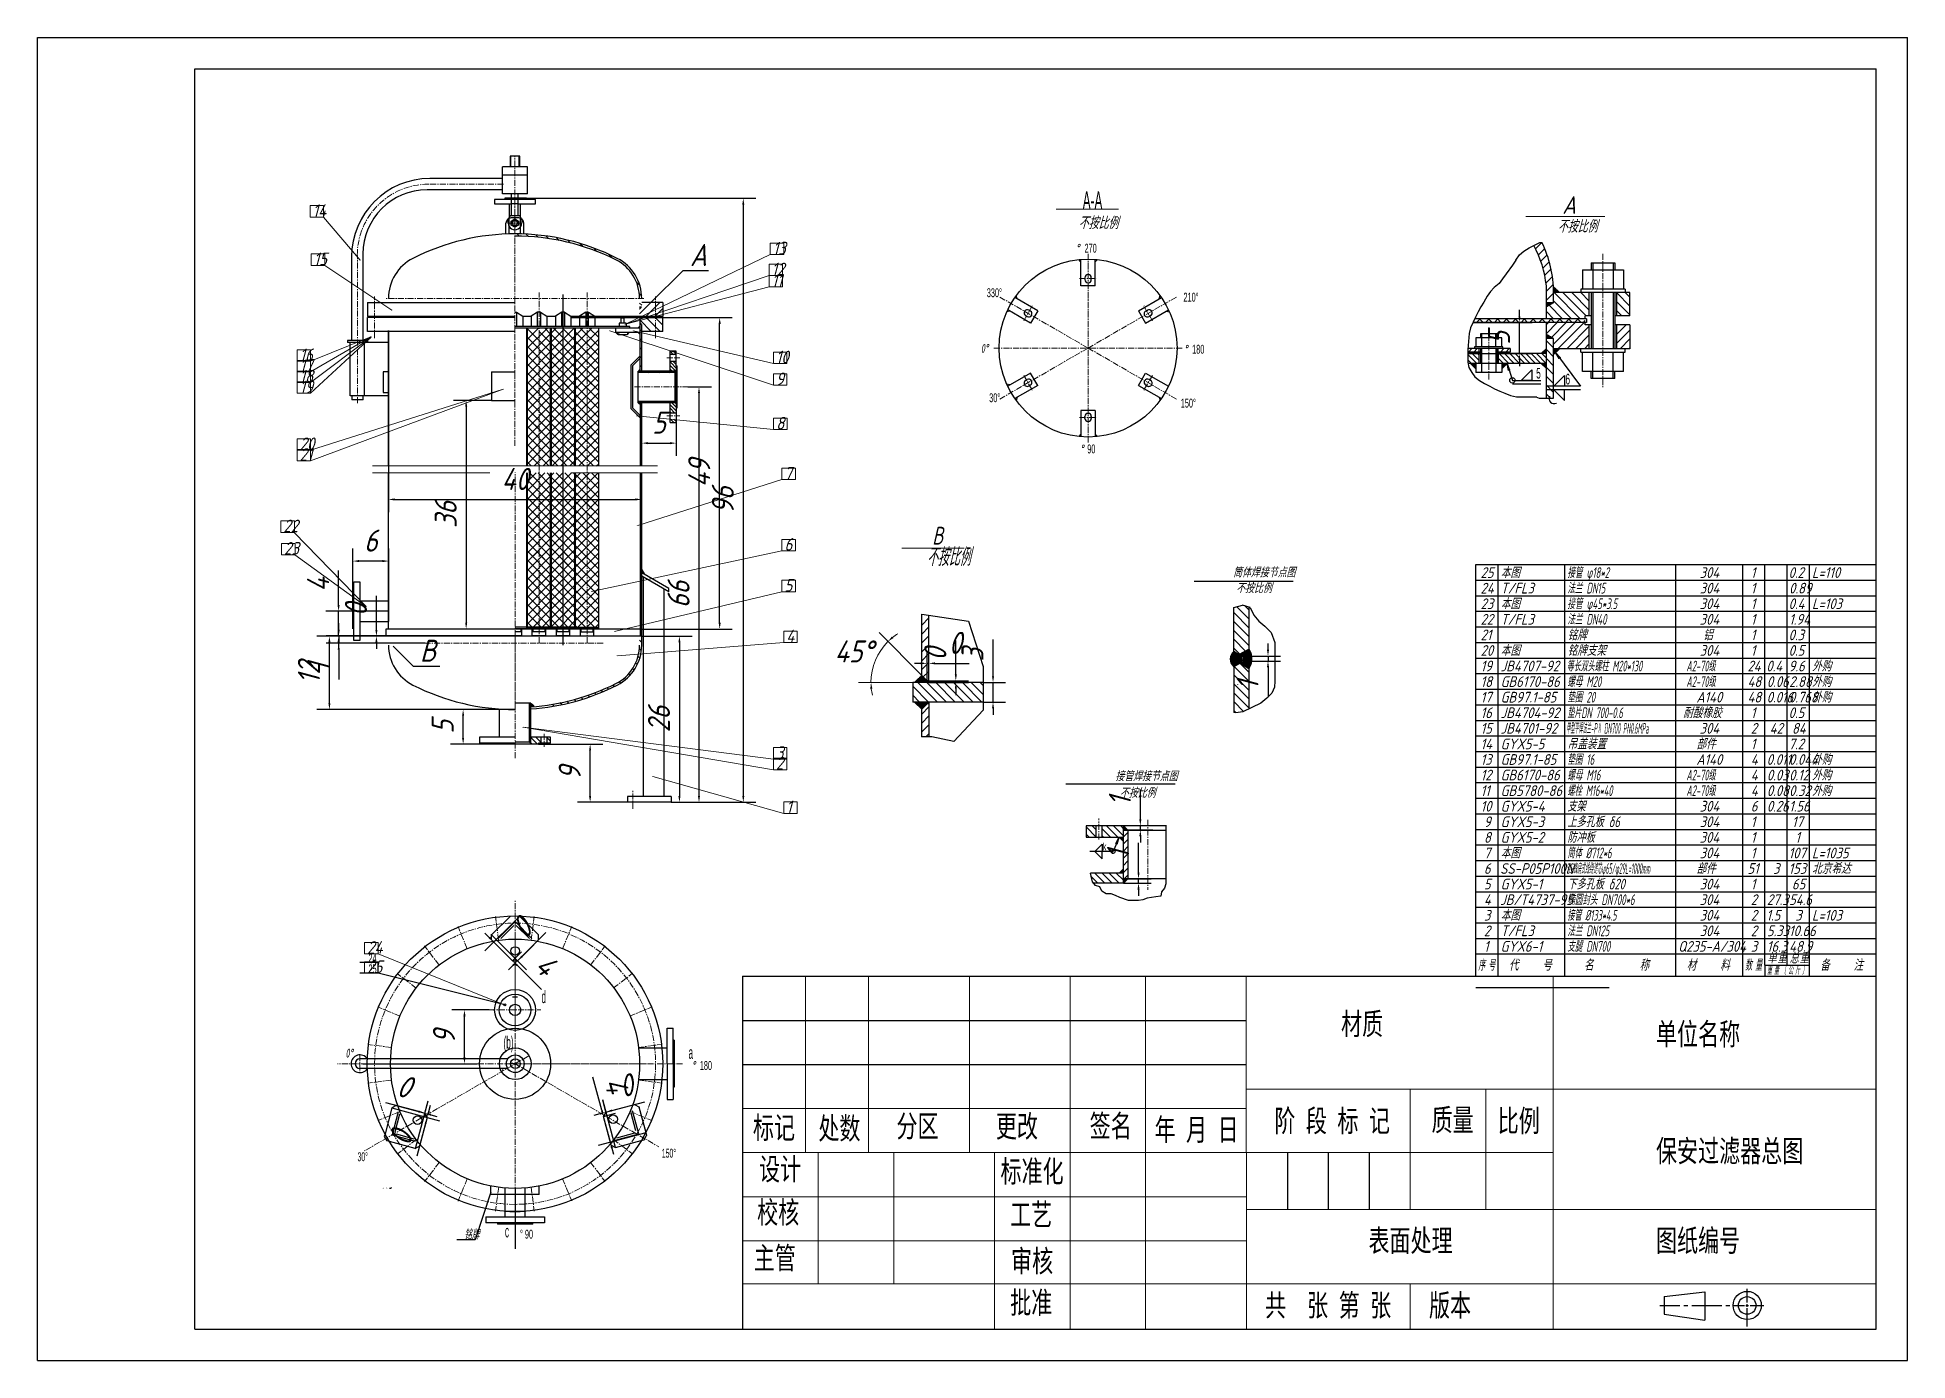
# Model space of a CAD drawing. Header units: millimetres. Extents: x -186 to 111, y -320 to -110.
import ezdxf
from ezdxf import colors
from ezdxf.entities.mleader import LeaderData, LeaderLine
from ezdxf.math import Vec2, Vec3

# ---------------------------------------------------------------- set-up
doc = ezdxf.new("R2010")
doc.units = ezdxf.units.MM
doc.linetypes.add('CENTER', pattern=[50.8, 31.75, -6.35, 6.35, -6.35])
for name, color, linetype, lineweight in [('中心线', 1, 'CENTER', 15), ('构筑物', 2, 'Continuous', 30), ('标注线', 3, 'Continuous', 15), ('细实线', 151, 'Continuous', 15), ('设备', 130, 'Continuous', 30)]:
    doc.layers.add(name, color=color, linetype=linetype, lineweight=lineweight)
doc.styles.get("Standard").update_dxf_attribs({"font": 'arial.ttf'})
doc.styles.add('仿宋', font='', dxfattribs={"width": 0.7})
doc.styles.add('工程字', font='gbeitc.shx', dxfattribs={"height": 1.7, "bigfont": 'gbcbig.shx'})
doc.styles.add('机械', font='gbeitc.shx', dxfattribs={"bigfont": 'gbcbig.shx'})
doc.styles.get('仿宋').set_extended_font_data('FangSong')
doc.dimstyles.get("Standard").update_dxf_attribs({"dimtxt": 0.18, "dimasz": 0.18, "dimexe": 0.18, "dimexo": 0.0625, "dimgap": 0.09, "dimtad": 0, "dimtih": 1, "dimtoh": 1, "dimdec": 4, "dimzin": 0, "dimdsep": 46, "dimtxsty": 'Standard', "dimcen": 0.09, "dimadec": 0, "dimazin": 0, "dimtfac": 1, "dimtdec": 4, "dimtofl": 0, "dimtmove": 0, "dimatfit": 3, "dimfxl": 1, "dimtolj": 1, "dimtzin": 0, "dimarcsym": 0})
doc.dimstyles.new('机械1$2', dxfattribs={"dimtxt": 3.5, "dimasz": 3, "dimexe": 2, "dimexo": 0, "dimgap": 0.3, "dimtad": 2, "dimtih": 1, "dimtoh": 1, "dimdsep": 46, "dimtxsty": '机械', "dimcen": 0, "dimclrd": 256, "dimclre": 256, "dimclrt": 256, "dimazin": 2, "dimtfac": 1, "dimtmove": 0, "dimatfit": 3, "dimfxl": 1, "dimlwd": -1, "dimlwe": -1, "dimarcsym": 0})
doc.dimstyles.new('机械标注', dxfattribs={"dimtxt": 3.5, "dimasz": 3, "dimexe": 2, "dimexo": 0, "dimgap": 1.5, "dimtad": 1, "dimdec": 0, "dimdsep": 46, "dimtxsty": '工程字', "dimcen": 2.5, "dimadec": 0, "dimazin": 0, "dimtfac": 1, "dimtdec": 0, "dimtmove": 0, "dimatfit": 3, "dimfxl": 1, "dimarcsym": 0})

msp = doc.modelspace()

# ---------------------------------------------------------------- texts
at = {"char_height": 3.5, "style": '仿宋'}
for s, insert, width, attachment_point in [('材质', (20.6614, -264.79404), 35.4647691, 1), ('标记', (-69.38916, -281.27998), 14.2732604, 2)]:
    msp.add_mtext(s, dxfattribs=dict(at, insert=insert, width=width, attachment_point=attachment_point))
at = {"char_height": 3.5, "attachment_point": 1, "style": '仿宋'}
for s, insert in [('单位名称', (70.67531, -266.43232)), ('保安过滤器总图', (70.67531, -284.98472)), ('表面处理', (25.01521, -299.19506)), ('图纸编号', (70.67531, -299.19506))]:
    msp.add_mtext_dynamic_manual_height_columns(s, width=36.56761, gutter_width=17.5, heights=[0], dxfattribs=dict(at, insert=insert))
at = {"char_height": 3.5, "attachment_point": 2, "style": '仿宋'}
for s, insert in [('处数', (-58.9993, -281.38092)), ('分区', (-46.60172, -281.03092)), ('更改', (-30.81319, -281.05202)), ('签名', (-15.92313, -280.99418)), ('年 月 日', (-2.28439, -281.58278)), ('阶 段 标 记', (19.24715, -280.19458)), ('质量', (38.36793, -280.04679)), ('比例', (48.88294, -280.19458)), ('设计', (-68.43159, -287.85325)), ('标准化', (-28.40757, -288.21399)), ('校核', (-68.72634, -294.7324)), ('工艺', (-28.54814, -295.06307)), ('主管', (-69.27173, -301.96833)), ('审核', (-28.40077, -302.45356)), ('批准', (-28.54571, -309.03564)), ('共  张 第 张', (18.61297, -309.45738)), ('版本', (37.97089, -309.46857))]:
    msp.add_mtext(s, dxfattribs=dict(at, insert=insert))
at = {"layer": '标注线'}
for s, height, width, p in [('A-A', 2.825208, 0.472222, (-20.35547, -137.26284)), ('270', 1.412604, 0.472222, (-20.07897, -144.16397)), ('330%%d', 1.412604, 0.472222, (-35.59631, -151.22699)), ('210%%d', 1.412604, 0.472222, (-4.36593, -151.93329)), ('180', 1.412604, 0.472222, (-2.98999, -160.19702)), ('5', 1.69512, 0.555556, (51.65166, -164.14343)), ('6', 1.69512, 0.555556, (56.29532, -165.07894)), ('30%%d', 1.412604, 0.472222, (-35.2193, -167.89571)), ('150%%d', 1.412604, 0.472222, (-4.79325, -168.74328)), ('90', 1.412604, 0.472222, (-19.6427, -176.01819)), ('k', 1.16964, 0.555556, (-17.18601, -239.02765)), ('24', 1.412604, 0.472222, (-133.79094, -256.83594)), ('25', 1.412604, 0.472222, (-133.79868, -258.53107)), ('d', 1.96352, 0.472222, (-106.31415, -263.26329)), ('(b)', 1.96352, 0.472222, (-112.33801, -270.49378)), ('a', 1.96352, 0.472222, (-82.95901, -272.10972)), ('180', 1.412604, 0.472222, (-81.17458, -273.87548)), ('30%%d', 1.412604, 0.444444, (-135.53573, -288.35525)), ('150%%d', 1.412604, 0.444444, (-87.20609, -287.79021)), ('c', 1.96352, 0.472222, (-112.12101, -300.45009)), ('%%d', 1.412604, 0.472222, (-109.73079, -300.64432)), ('90', 1.412604, 0.472222, (-108.95154, -300.64432))]:
    msp.add_text(s, height=height, dxfattribs=dict(at, width=width)).set_placement(p)
at = {"layer": '标注线', "style": '工程字'}
for s, height, p in [('A', 2.82521, (55.79005, -138.01026)), ('不按比例', 1.96352, (-21.01542, -140.42056)), ('不按比例', 1.96352, (55.06729, -140.97673)), ('筒体焊接节点图', 1.412604, (3.49648, -195.6696)), ('25', 1.7, (42.82407, -195.78597)), ('本图', 1.7, (46.00242, -195.78597)), ('304', 1.7, (77.60944, -195.78597)), ('1', 1.7, (85.73191, -195.78597)), ('0.2', 1.7, (91.73548, -195.78597)), ('L=110', 1.7, (95.44357, -195.78597)), ('不按比例', 1.412604, (3.99158, -198.1809)), ('24', 1.7, (42.82407, -198.25803)), ('本图', 1.7, (46.00242, -200.73008)), ('T/FL3', 1.7, (46.00242, -198.25803)), ('304', 1.7, (77.60944, -198.25803)), ('1', 1.7, (85.73191, -198.25803)), ('0.89', 1.7, (91.81494, -198.25803)), ('23', 1.7, (42.82407, -200.73008)), ('22', 1.7, (42.82407, -203.20214)), ('T/FL3', 1.7, (46.00242, -203.20214)), ('304', 1.7, (77.60944, -200.73008)), ('304', 1.7, (77.60944, -203.20214)), ('1', 1.7, (85.73191, -200.73008)), ('1', 1.7, (85.73191, -203.20214)), ('0.4', 1.7, (91.73548, -200.73008)), ('1.94', 1.7, (91.81494, -203.20214)), ('L=103', 1.7, (95.44357, -200.73008)), ('21', 1.7, (42.82407, -205.6742)), ('铭牌', 1.7, (56.59696, -205.6742)), ('铝', 1.7, (78.13917, -205.6742)), ('1', 1.7, (85.73191, -205.6742)), ('0.3', 1.7, (91.73548, -205.6742)), ('20', 1.7, (42.82407, -208.14625)), ('本图', 1.7, (46.00242, -208.14625)), ('铭牌支架', 1.7, (56.59696, -208.14625)), ('304', 1.7, (77.60944, -208.14625)), ('1', 1.7, (85.73191, -208.14625)), ('0.5', 1.7, (91.73548, -208.14625)), ('19', 1.7, (42.82407, -210.61831)), ('JB4707-92', 1.7, (46.00242, -210.61831)), ('24', 1.7, (85.20219, -210.61831)), ('0.4', 1.7, (88.20397, -210.61831)), ('9.6', 1.7, (91.73548, -210.61831)), ('外购', 1.7, (95.44357, -210.61831)), ('18', 1.7, (42.82407, -213.09037)), ('GB6170-86', 1.7, (46.00242, -213.09037)), ('48', 1.7, (85.20219, -213.09037)), ('0.06', 1.7, (88.28343, -213.09037)), ('2.88', 1.7, (91.81494, -213.09037)), ('外购', 1.7, (95.44357, -213.09037)), ('外购', 1.7, (95.44357, -215.56243)), ('17', 1.7, (42.82407, -215.56243)), ('16', 1.7, (42.82407, -218.03448)), ('JB4704-92', 1.7, (46.00242, -218.03448)), ('GB97.1-85', 1.7, (46.00242, -215.56243)), ('耐酸橡胶', 1.7, (74.96081, -218.03448)), ('A140', 1.7, (77.07971, -215.56243)), ('48', 1.7, (85.20219, -215.56243)), ('1', 1.7, (85.73191, -218.03448)), ('0.016', 1.7, (88.25694, -215.56243)), ('0.5', 1.7, (91.73548, -218.03448)), ('0.768', 1.7, (91.78845, -215.56243)), ('15', 1.7, (42.82407, -220.50654)), ('JB4701-92', 1.7, (46.00242, -220.50654)), ('304', 1.7, (77.60944, -220.50654)), ('2', 1.7, (85.73191, -220.50654)), ('42', 1.7, (88.7337, -220.50654)), ('84', 1.7, (92.26521, -220.50654)), ('14', 1.7, (42.82407, -222.9786)), ('GYX5-5', 1.7, (46.00242, -222.9786)), ('吊盖装置', 1.7, (56.59696, -222.9786)), ('部件', 1.7, (77.07971, -222.9786)), ('1', 1.7, (85.73191, -222.9786)), ('7.2', 1.7, (91.73548, -222.9786)), ('13', 1.7, (42.82407, -225.45065)), ('GB97.1-85', 1.7, (46.00242, -225.45065)), ('A140', 1.7, (77.07971, -225.45065)), ('4', 1.7, (85.73191, -225.45065)), ('0.011', 1.7, (88.25694, -225.45065)), ('0.044', 1.7, (91.78845, -225.45065)), ('外购', 1.7, (95.44357, -225.45065)), ('接管焊接节点图', 1.412604, (-15.205, -228.01733)), ('12', 1.7, (42.82407, -227.92271)), ('GB6170-86', 1.7, (46.00242, -227.92271)), ('GB5780-86', 1.7, (46.00242, -230.39477)), ('4', 1.7, (85.73191, -227.92271)), ('4', 1.7, (85.73191, -230.39477)), ('0.03', 1.7, (88.28343, -227.92271)), ('0.08', 1.7, (88.28343, -230.39477)), ('0.12', 1.7, (91.81494, -227.92271)), ('0.32', 1.7, (91.81494, -230.39477)), ('外购', 1.7, (95.44357, -227.92271)), ('外购', 1.7, (95.44357, -230.39477)), ('不按比例', 1.412604, (-14.47112, -230.66647)), ('11', 1.7, (42.82407, -230.39477)), ('10', 1.7, (42.82407, -232.86683)), ('GYX5-4', 1.7, (46.00242, -232.86683)), ('304', 1.7, (77.60944, -232.86683)), ('6', 1.7, (85.73191, -232.86683)), ('0.26', 1.7, (88.28343, -232.86683)), ('1.56', 1.7, (91.81494, -232.86683)), ('9', 1.7, (43.35379, -235.33888)), ('GYX5-3', 1.7, (46.00242, -235.33888)), ('304', 1.7, (77.60944, -235.33888)), ('1', 1.7, (85.73191, -235.33888)), ('17', 1.7, (92.26521, -235.33888)), ('8', 1.7, (43.35379, -237.81094)), ('GYX5-2', 1.7, (46.00242, -237.81094)), ('304', 1.7, (77.60944, -237.81094)), ('1', 1.7, (85.73191, -237.81094)), ('1', 1.7, (92.79493, -237.81094)), ('7', 1.7, (43.35379, -240.283)), ('本图', 1.7, (46.00242, -240.283)), ('304', 1.7, (77.60944, -240.283)), ('1', 1.7, (85.73191, -240.283)), ('107', 1.7, (91.73548, -240.283)), ('L=1035', 1.7, (95.44357, -240.283)), ('5', 1.7, (43.35379, -245.22711)), ('6', 1.7, (43.35379, -242.75505)), ('SS-P05P100N', 1.7, (45.92805, -242.75505)), ('GYX5-1', 1.7, (46.00242, -245.22711)), ('部件', 1.7, (77.07971, -242.75505)), ('304', 1.7, (77.60944, -245.22711)), ('51', 1.7, (85.20219, -242.75505)), ('1', 1.7, (85.73191, -245.22711)), ('3', 1.7, (89.26342, -242.75505)), ('153', 1.7, (91.73548, -242.75505)), ('65', 1.7, (92.26521, -245.22711)), ('北京希达', 1.7, (95.44357, -242.75505)), ('4', 1.7, (43.35379, -247.69917)), ('JB/T4737-95', 1.7, (45.92805, -247.69917)), ('304', 1.7, (77.60944, -247.69917)), ('2', 1.7, (85.73191, -247.69917)), ('27.3', 1.7, (88.28343, -247.69917)), ('54.6', 1.7, (91.81494, -247.69917)), ('3', 1.7, (43.35379, -250.17122)), ('本图', 1.7, (46.00242, -250.17122)), ('304', 1.7, (77.60944, -250.17122)), ('2', 1.7, (85.73191, -250.17122)), ('1.5', 1.7, (88.20397, -250.17122)), ('3', 1.7, (92.79493, -250.17122)), ('L=103', 1.7, (95.44357, -250.17122)), ('2', 1.7, (43.35379, -252.64328)), ('T/FL3', 1.7, (46.00242, -252.64328)), ('304', 1.7, (77.60944, -252.64328)), ('2', 1.7, (85.73191, -252.64328)), ('5.33', 1.7, (88.28343, -252.64328)), ('10.66', 1.7, (91.78845, -252.64328)), ('1', 1.7, (43.35379, -255.11534)), ('GYX6-1', 1.7, (46.00242, -255.11534)), ('Q235-A/304', 1.7, (74.19565, -255.11534)), ('3', 1.7, (85.73191, -255.11534)), ('16.3', 1.7, (88.28343, -255.11534)), ('48.9', 1.7, (91.81494, -255.11534))]:
    msp.add_text(s, height=height, dxfattribs=at).set_placement(p)
for s, height, width, p in [('°', 1.4126, 0.85, (-21.47819, -144.16397)), ('0°', 1.412604, 0.7, (-36.55509, -160.05576)), ('°', 1.4126, 0.85, (-4.31505, -160.19702)), ('°', 1.4126, 0.85, (-20.82839, -176.01819)), ('B', 2.82521, 0.85, (-44.26542, -190.48574)), ('不按比例', 2.825208, 0.85, (-45.11461, -193.87599)), ('接管 φ18*2', 1.7, 0.7, (56.59696, -195.78597)), ('接管 φ45*3.5', 1.7, 0.7, (56.59696, -200.73008)), ('法兰 DN15', 1.7, 0.7, (56.59696, -198.25803)), ('法兰 DN40', 1.7, 0.7, (56.59696, -203.20214)), ('等长双头螺柱 M20*130', 1.7, 0.648148, (56.51161, -210.61831)), ('A2-70级', 1.7, 0.648148, (75.49053, -210.61831)), ('垫圈 20', 1.7, 0.7, (56.59696, -215.56243)), ('螺母 M20', 1.7, 0.7, (56.59696, -213.09037)), ('A2-70级', 1.7, 0.648148, (75.49053, -213.09037)), ('垫片DN 700-0.6', 1.7, 0.648148, (56.59696, -218.03448)), ('甲型平焊法兰-PⅡ DN700 PN0.6MPa', 1.7, 0.378086, (56.46044, -220.50654)), ('垫圈 16', 1.7, 0.7, (56.59696, -225.45065)), ('螺栓 M16*40', 1.7, 0.679012, (56.59696, -230.39477)), ('螺母 M16', 1.7, 0.7, (56.59696, -227.92271)), ('A2-70级', 1.7, 0.648148, (75.49053, -227.92271)), ('A2-70级', 1.7, 0.648148, (75.49053, -230.39477)), ('支架 ', 1.7, 0.85, (56.59696, -232.86683)), ('上多孔板 δ6', 1.7, 0.85, (56.59696, -235.33888)), ('防冲板 ', 1.7, 0.85, (56.59696, -237.81094)), ('筒体 %%c712*6', 1.7, 0.679012, (56.59696, -240.283)), ('SS蜂房式线绕滤芯φ65/φ29L=1000mm', 1.7, 0.378086, (56.4548, -242.75505)), ('下多孔板 δ20', 1.7, 0.85, (56.59696, -245.22711)), ('椭圆封头 DN700*6', 1.7, 0.7, (56.59696, -247.69917)), ('接管 %%c133*4.5', 1.7, 0.656566, (56.59696, -250.17122)), ('法兰 DN125', 1.7, 0.694444, (56.59696, -252.64328)), ('支腿 DN700', 1.7, 0.694444, (56.59696, -255.11534)), ('单', 1.7, 0.85, (88.34965, -256.96938)), ('重', 1.7, 0.85, (89.93882, -256.96938)), ('总', 1.7, 0.85, (91.88116, -256.96938)), ('重', 1.7, 0.85, (93.47033, -256.96938)), ('序', 1.76576, 0.625, (42.44001, -258.11712)), ('号', 1.76576, 0.625, (44.02919, -258.11712)), ('代', 1.76576, 0.85, (47.30908, -258.11712)), ('号', 1.76576, 0.85, (52.60635, -258.11712)), ('名', 1.76576, 0.85, (59.22793, -258.11712)), ('称', 1.76576, 0.85, (68.05671, -258.11712)), ('材', 1.76576, 0.85, (75.56116, -258.11712)), ('料', 1.76576, 0.85, (80.85843, -258.11712)), ('数', 1.76576, 0.625, (84.81814, -258.11712)), ('量', 1.76576, 0.625, (86.40731, -258.11712)), ('重', 1.23603, 0.628307, (88.29079, -258.73514)), ('量', 1.23603, 0.628307, (89.4091, -258.73514)), ('〔', 1.23603, 0.628307, (90.52741, -258.73514)), ('公', 1.23603, 0.628307, (91.64572, -258.73514)), ('斤', 1.23603, 0.628307, (92.76403, -258.73514)), ('〕', 1.23603, 0.628307, (93.88234, -258.73514)), ('备', 1.76576, 0.85, (96.75022, -258.11712)), ('注', 1.76576, 0.85, (102.04749, -258.11712)), ('0°', 1.412604, 0.666667, (-137.4463, -271.91549)), ('°', 1.4126, 0.85, (-82.49963, -273.87548)), ('铭牌', 1.412604, 0.85, (-118.58879, -300.74112))]:
    msp.add_text(s, height=height, dxfattribs=dict(at, width=width)).set_placement(p)

# ---------------------------------------------------------------- blocks, each defined once
blk = doc.blocks.new('*D263')
at = {"layer": 'Defpoints', "color": 0, "transparency": 16777216}
for p in [(-13.89, -243.55), (-13.89, -244.24), (-11.5, -243.55)]:
    blk.add_point(p, dxfattribs=at)
at = {"layer": '标注线', "color": 0, "lineweight": -2, "transparency": 16777216}
for p, q in [((-11.5, -242.55), (-11.5, -237.82)), ((-13.89, -243.55), (-9.5, -243.55)), ((-13.89, -244.24), (-9.5, -244.24)), ((-11.5, -244.24), (-11.5, -243.55)), ((-11.5, -245.24), (-11.5, -246.24))]:
    blk.add_line(p, q, dxfattribs=at)
at = {"layer": '标注线', "color": 0, "transparency": 16777216}
for points in [[(-11.67, -242.55), (-11.34, -242.55), (-11.5, -243.55)], [(-11.67, -245.24), (-11.34, -245.24), (-11.5, -244.24)]]:
    blk.add_solid(points, dxfattribs=at)
at = {"layer": '标注线', "color": 0, "transparency": 16777216, "insert": (-14.75, -239.69), "char_height": 3.5, "attachment_point": 5, "rotation": 90, "style": '工程字'}
blk.add_mtext('1', dxfattribs=at)
blk = doc.blocks.new('*D268')
at = {"layer": 'Defpoints', "color": 0, "transparency": 16777216}
for p in [(6.02, -208.18), (6.02, -208.97), (9.06, -208.97)]:
    blk.add_point(p, dxfattribs=at)
at = {"layer": '标注线', "color": 0, "lineweight": -2, "transparency": 16777216}
for p, q in [((9.06, -207.18), (9.06, -206.18)), ((6.02, -208.18), (11.06, -208.18)), ((6.02, -208.97), (11.06, -208.97)), ((9.06, -208.18), (9.06, -208.97)), ((9.06, -209.97), (9.06, -214.7))]:
    blk.add_line(p, q, dxfattribs=at)
at = {"layer": '标注线', "color": 0, "transparency": 16777216}
for points in [[(8.89, -207.18), (9.23, -207.18), (9.06, -208.18)], [(8.89, -209.97), (9.23, -209.97), (9.06, -208.97)]]:
    blk.add_solid(points, dxfattribs=at)
at = {"layer": '标注线', "color": 0, "transparency": 16777216, "insert": (5.81, -212.84), "char_height": 3.5, "attachment_point": 5, "rotation": 90, "style": '工程字'}
blk.add_mtext('1', dxfattribs=at)
blk = doc.blocks.new('*D269')
at = {"layer": 'Defpoints', "color": 0, "transparency": 16777216}
for p in [(-13.89, -235.79), (-11.21, -235.11), (-7.05, -235.11)]:
    blk.add_point(p, dxfattribs=at)
at = {"layer": '标注线', "color": 0, "lineweight": -2, "transparency": 16777216}
for p, q in [((-11.21, -234.11), (-11.21, -229.38)), ((-13.89, -235.79), (-9.21, -235.79)), ((-7.05, -235.11), (-13.21, -235.11)), ((-11.21, -235.79), (-11.21, -235.11)), ((-11.21, -236.79), (-11.21, -237.79))]:
    blk.add_line(p, q, dxfattribs=at)
at = {"layer": '标注线', "color": 0, "transparency": 16777216}
for points in [[(-11.38, -234.11), (-11.05, -234.11), (-11.21, -235.11)], [(-11.38, -236.79), (-11.05, -236.79), (-11.21, -235.79)]]:
    blk.add_solid(points, dxfattribs=at)
at = {"layer": '标注线', "color": 0, "transparency": 16777216, "insert": (-14.46, -231.25), "char_height": 3.5, "attachment_point": 5, "rotation": 90, "style": '工程字'}
blk.add_mtext('1', dxfattribs=at)
blk = doc.blocks.new('*D270')
at = {"layer": 'Defpoints', "color": 0, "transparency": 16777216}
for p in [(-138.54, -201.07), (-130.63, -201.07), (-130.63, -205.03)]:
    blk.add_point(p, dxfattribs=at)
at = {"layer": '标注线', "color": 0, "lineweight": -2, "transparency": 16777216}
for p, q in [((-138.54, -200.07), (-138.54, -194.62)), ((-130.63, -201.07), (-140.54, -201.07)), ((-138.54, -205.03), (-138.54, -201.07)), ((-130.63, -205.03), (-140.54, -205.03)), ((-138.54, -206.03), (-138.54, -207.03))]:
    blk.add_line(p, q, dxfattribs=at)
at = {"layer": '标注线', "color": 0, "transparency": 16777216}
for points in [[(-138.71, -200.07), (-138.37, -200.07), (-138.54, -201.07)], [(-138.71, -206.03), (-138.37, -206.03), (-138.54, -205.03)]]:
    blk.add_solid(points, dxfattribs=at)
at = {"layer": '标注线', "color": 0, "transparency": 16777216, "insert": (-141.79, -196.85), "char_height": 3.5, "attachment_point": 5, "rotation": 90, "style": '工程字'}
blk.add_mtext('4', dxfattribs=at)
blk = doc.blocks.new('*D271')
at = {"layer": 'Defpoints', "color": 0, "transparency": 16777216}
blk.add_point((-75.65, -273.63), dxfattribs=at)
blk.add_point((-75.65, -273.63), dxfattribs=at)
blk.add_point((-75.65, -273.63), dxfattribs=at)
blk.add_point((-75.65, -273.63), dxfattribs=at)
blk.add_point((-75.65, -273.63), dxfattribs=at)
blk = doc.blocks.new('*D272')
at = {"layer": 'Defpoints', "color": 0, "transparency": 16777216}
for p in [(41.62, -155.24), (49, -155.24), (40.8, -160.19)]:
    blk.add_point(p, dxfattribs=at)
at = {"layer": '标注线', "color": 0, "lineweight": -2, "transparency": 16777216}
for p, q in [((49, -154.24), (49, -153.24)), ((41.62, -155.24), (51, -155.24)), ((49, -160.19), (49, -155.24)), ((40.8, -160.19), (51, -160.19)), ((49, -161.19), (49, -162.19))]:
    blk.add_line(p, q, dxfattribs=at)
at = {"layer": '标注线', "color": 0, "transparency": 16777216}
for points in [[(48.83, -154.24), (49.16, -154.24), (49, -155.24)], [(48.83, -161.19), (49.16, -161.19), (49, -160.19)]]:
    blk.add_solid(points, dxfattribs=at)
at = {"layer": '标注线', "color": 0, "transparency": 16777216, "insert": (45.75, -157.71), "char_height": 3.5, "attachment_point": 5, "rotation": 90, "style": '工程字'}
blk.add_mtext('5', dxfattribs=at)
blk = doc.blocks.new('*D273')
at = {"layer": 'Defpoints', "color": 0, "transparency": 16777216}
for p in [(-132.53, -205.03), (-130.63, -205.03), (-90.4, -205.03)]:
    blk.add_point(p, dxfattribs=at)
at = {"layer": '标注线', "color": 0, "lineweight": -2, "transparency": 16777216}
for p, q in [((-132.53, -204.03), (-132.53, -198.64)), ((-90.4, -205.03), (-134.53, -205.03)), ((-130.63, -205.03), (-134.53, -205.03)), ((-132.53, -206.03), (-132.53, -207.03))]:
    blk.add_line(p, q, dxfattribs=at)
at = {"layer": '标注线', "color": 0, "transparency": 16777216}
for points in [[(-132.7, -204.03), (-132.36, -204.03), (-132.53, -205.03)], [(-132.7, -206.03), (-132.36, -206.03), (-132.53, -205.03)]]:
    blk.add_solid(points, dxfattribs=at)
at = {"layer": '标注线', "color": 0, "transparency": 16777216, "insert": (-135.78, -200.84), "char_height": 3.5, "attachment_point": 5, "rotation": 90, "style": '工程字'}
blk.add_mtext('0', dxfattribs=at)
blk = doc.blocks.new('*D274')
at = {"layer": 'Defpoints', "color": 0, "transparency": 16777216}
for p in [(-44.8, -212.1), (-44.8, -212.38), (-40.52, -212.1)]:
    blk.add_point(p, dxfattribs=at)
at = {"layer": '标注线', "color": 0, "lineweight": -2, "transparency": 16777216}
for p, q in [((-40.52, -211.1), (-40.52, -205.71)), ((-44.8, -212.1), (-38.52, -212.1)), ((-44.8, -212.38), (-38.52, -212.38)), ((-40.52, -212.38), (-40.52, -212.1)), ((-40.52, -213.38), (-40.52, -214.38))]:
    blk.add_line(p, q, dxfattribs=at)
at = {"layer": '标注线', "color": 0, "transparency": 16777216}
for points in [[(-40.68, -211.1), (-40.35, -211.1), (-40.52, -212.1)], [(-40.68, -213.38), (-40.35, -213.38), (-40.52, -212.38)]]:
    blk.add_solid(points, dxfattribs=at)
at = {"layer": '标注线', "color": 0, "transparency": 16777216, "insert": (-43.77, -207.9), "char_height": 3.5, "attachment_point": 5, "rotation": 90, "style": '工程字'}
blk.add_mtext('0', dxfattribs=at)
blk = doc.blocks.new('*D275')
at = {"layer": 'Defpoints', "color": 0, "transparency": 16777216}
for p in [(-44.8, -209.34), (-45.09, -212.1), (-44.8, -212.1)]:
    blk.add_point(p, dxfattribs=at)
at = {"layer": '标注线', "color": 0, "lineweight": -2, "transparency": 16777216}
for p, q in [((-45.09, -212.1), (-45.09, -207.34)), ((-44.8, -212.1), (-44.8, -207.34)), ((-46.09, -209.34), (-47.09, -209.34)), ((-45.09, -209.34), (-44.8, -209.34)), ((-43.8, -209.34), (-38.42, -209.34))]:
    blk.add_line(p, q, dxfattribs=at)
at = {"layer": '标注线', "color": 0, "transparency": 16777216}
for points in [[(-46.09, -209.18), (-46.09, -209.51), (-45.09, -209.34)], [(-43.8, -209.18), (-43.8, -209.51), (-44.8, -209.34)]]:
    blk.add_solid(points, dxfattribs=at)
at = {"layer": '标注线', "color": 0, "transparency": 16777216, "insert": (-40.61, -206.09), "char_height": 3.5, "attachment_point": 5, "style": '工程字'}
blk.add_mtext('0', dxfattribs=at)
blk = doc.blocks.new('*D277')
at = {"layer": 'Defpoints', "color": 0, "transparency": 16777216}
for p in [(-36.15, -212.38), (-34.61, -212.38), (-36.15, -215.49)]:
    blk.add_point(p, dxfattribs=at)
at = {"layer": '标注线', "color": 0, "lineweight": -2, "transparency": 16777216}
for p, q in [((-34.61, -211.38), (-34.61, -205.56)), ((-36.15, -212.38), (-32.61, -212.38)), ((-34.61, -215.49), (-34.61, -212.38)), ((-36.15, -215.49), (-32.61, -215.49)), ((-34.61, -216.49), (-34.61, -217.49))]:
    blk.add_line(p, q, dxfattribs=at)
at = {"layer": '标注线', "color": 0, "transparency": 16777216}
for points in [[(-34.77, -211.38), (-34.44, -211.38), (-34.61, -212.38)], [(-34.77, -216.49), (-34.44, -216.49), (-34.61, -215.49)]]:
    blk.add_solid(points, dxfattribs=at)
at = {"layer": '标注线', "color": 0, "transparency": 16777216, "insert": (-37.86, -207.97), "char_height": 3.5, "attachment_point": 5, "rotation": 90, "style": '工程字'}
blk.add_mtext('3', dxfattribs=at)
blk = doc.blocks.new('*D279')
at = {"layer": 'Defpoints', "color": 0, "transparency": 16777216}
for p in [(-106.78, -222.17), (-98.59, -222.17), (-92.66, -231.39)]:
    blk.add_point(p, dxfattribs=at)
at = {"layer": '标注线', "color": 0, "lineweight": -2, "transparency": 16777216}
for p, q in [((-106.78, -222.17), (-96.59, -222.17)), ((-98.59, -230.39), (-98.59, -223.17)), ((-92.66, -231.39), (-100.59, -231.39))]:
    blk.add_line(p, q, dxfattribs=at)
at = {"layer": '标注线', "color": 0, "transparency": 16777216}
for points in [[(-98.76, -223.17), (-98.43, -223.17), (-98.59, -222.17)], [(-98.76, -230.39), (-98.43, -230.39), (-98.59, -231.39)]]:
    blk.add_solid(points, dxfattribs=at)
at = {"layer": '标注线', "color": 0, "transparency": 16777216, "insert": (-101.84, -226.78), "char_height": 3.5, "attachment_point": 5, "rotation": 90, "style": '工程字'}
blk.add_mtext('9', dxfattribs=at)
blk = doc.blocks.new('*D280')
at = {"layer": 'Defpoints', "color": 0, "transparency": 16777216}
for p in [(-130.63, -156.49), (-90.4, -183.33), (-90.4, -206.44)]:
    blk.add_point(p, dxfattribs=at)
at = {"layer": '构筑物', "color": 0, "lineweight": -2, "transparency": 16777216}
for p, q in [((-130.63, -156.49), (-130.63, -185.33)), ((-129.63, -183.33), (-91.4, -183.33)), ((-90.4, -206.44), (-90.4, -181.33))]:
    blk.add_line(p, q, dxfattribs=at)
at = {"layer": '构筑物', "color": 0, "transparency": 16777216}
for points in [[(-129.63, -183.16), (-129.63, -183.49), (-130.63, -183.33)], [(-91.4, -183.16), (-91.4, -183.49), (-90.4, -183.33)]]:
    blk.add_solid(points, dxfattribs=at)
at = {"layer": '构筑物', "color": 0, "transparency": 16777216, "insert": (-110.51, -180.08), "char_height": 3.5, "attachment_point": 5, "style": '工程字'}
blk.add_mtext('40', dxfattribs=at)
blk = doc.blocks.new('*D281')
at = {"layer": 'Defpoints', "color": 0, "transparency": 16777216}
for p in [(-118.55, -264.35), (-114.61, -264.35), (-134.7, -272.89)]:
    blk.add_point(p, dxfattribs=at)
at = {"layer": '标注线', "color": 0, "lineweight": -2, "transparency": 16777216}
for p, q in [((-114.61, -264.35), (-120.55, -264.35)), ((-118.55, -271.89), (-118.55, -265.35)), ((-134.7, -272.89), (-116.55, -272.89))]:
    blk.add_line(p, q, dxfattribs=at)
at = {"layer": '标注线', "color": 0, "transparency": 16777216}
for points in [[(-118.72, -265.35), (-118.38, -265.35), (-118.55, -264.35)], [(-118.72, -271.89), (-118.38, -271.89), (-118.55, -272.89)]]:
    blk.add_solid(points, dxfattribs=at)
at = {"layer": '标注线', "color": 0, "transparency": 16777216, "insert": (-121.8, -268.62), "char_height": 3.5, "attachment_point": 5, "rotation": 90, "style": '工程字'}
blk.add_mtext('9', dxfattribs=at)
blk = doc.blocks.new('*D282')
at = {"layer": 'Defpoints', "color": 0, "transparency": 16777216}
for p in [(-109.78, -249.45), (-110.91, -256.56), (-110.91, -256.56)]:
    blk.add_point(p, dxfattribs=at)
at = {"layer": '标注线', "color": 0, "lineweight": -2, "transparency": 16777216}
for p, q in [((-109.78, -249.45), (-115.31, -254.98)), ((-114.61, -252.86), (-115.31, -252.16)), ((-113.9, -253.57), (-110.91, -256.56)), ((-110.91, -256.56), (-109.49, -255.15)), ((-110.2, -257.27), (-106.34, -261.13))]:
    blk.add_line(p, q, dxfattribs=at)
at = {"layer": '标注线', "color": 0, "transparency": 16777216}
for points in [[(-114.49, -252.74), (-114.72, -252.98), (-113.9, -253.57)], [(-110.08, -257.15), (-110.32, -257.39), (-110.91, -256.56)]]:
    blk.add_solid(points, dxfattribs=at)
at = {"layer": '标注线', "color": 0, "transparency": 16777216, "insert": (-105.62, -257.25), "char_height": 3.5, "attachment_point": 5, "rotation": 315, "style": '工程字'}
blk.add_mtext('4', dxfattribs=at)
blk = doc.blocks.new('*D283')
at = {"layer": 'Defpoints', "color": 0, "transparency": 16777216}
for p in [(-114.23, -252.45), (-110.12, -256.56), (-110.12, -256.56)]:
    blk.add_point(p, dxfattribs=at)
at = {"layer": '标注线', "color": 0, "lineweight": -2, "transparency": 16777216}
for p, q in [((-114.23, -252.45), (-108.7, -257.97)), ((-109.41, -255.85), (-105.6, -252.05)), ((-110.12, -256.56), (-111.53, -255.15)), ((-110.82, -257.27), (-111.53, -257.97)), ((-110.12, -256.56), (-110.12, -256.56))]:
    blk.add_line(p, q, dxfattribs=at)
at = {"layer": '标注线', "color": 0, "transparency": 16777216}
for points in [[(-110.94, -257.15), (-110.71, -257.39), (-110.12, -256.56)], [(-109.53, -255.74), (-109.29, -255.97), (-110.12, -256.56)]]:
    blk.add_solid(points, dxfattribs=at)
at = {"layer": '标注线', "color": 0, "transparency": 16777216, "insert": (-109.45, -251.3), "char_height": 3.5, "attachment_point": 5, "rotation": 45, "style": '工程字'}
blk.add_mtext('0', dxfattribs=at)
blk = doc.blocks.new('*D284')
at = {"color": 0, "lineweight": -2, "transparency": 16777216}
for p, q in [((-112.56, -273.88), (-112.38, -273.88)), ((-112.47, -273.97), (-112.47, -273.79)), ((-130.45, -292.64), (-130.27, -292.64)), ((-130.27, -292.64), (-130.15, -292.51))]:
    blk.add_line(p, q, dxfattribs=at)
at = {"color": 0, "transparency": 16777216}
blk.add_solid([(-130.17, -292.49), (-130.12, -292.53), (-130.02, -292.38)], dxfattribs=at)
at = {"layer": 'Defpoints', "color": 0, "transparency": 16777216}
for p in [(-94.91, -255.38), (-130.02, -292.38)]:
    blk.add_point(p, dxfattribs=at)
at = {"color": 0, "transparency": 16777216, "insert": (-131.08, -292.64), "char_height": 0.18, "attachment_point": 5}
blk.add_mtext('\\A1;∅51.0074', dxfattribs=at)
blk = doc.blocks.new('*D285')
at = {"layer": 'Defpoints', "color": 0, "transparency": 16777216}
for p in [(-124.85, -280.73), (-124.85, -280.73), (-126.35, -286.35)]:
    blk.add_point(p, dxfattribs=at)
at = {"layer": '标注线', "color": 0, "lineweight": -2, "transparency": 16777216}
for p, q in [((-125.81, -280.47), (-131.01, -279.07)), ((-126.35, -286.35), (-124.33, -278.8)), ((-124.85, -280.73), (-124.33, -278.8)), ((-124.85, -280.73), (-124.85, -280.73)), ((-123.88, -280.99), (-122.91, -281.25))]:
    blk.add_line(p, q, dxfattribs=at)
at = {"layer": '标注线', "color": 0, "transparency": 16777216}
for points in [[(-125.77, -280.31), (-125.85, -280.63), (-124.85, -280.73)], [(-123.84, -280.83), (-123.92, -281.15), (-124.85, -280.73)]]:
    blk.add_solid(points, dxfattribs=at)
at = {"layer": '标注线', "color": 0, "transparency": 16777216, "insert": (-128.05, -276.5), "char_height": 3.5, "attachment_point": 5, "rotation": 345, "style": '工程字'}
blk.add_mtext('0', dxfattribs=at)
blk = doc.blocks.new('*D286')
at = {"layer": 'Defpoints', "color": 0, "transparency": 16777216}
for p in [(-130.07, -279.91), (-124.45, -281.41), (-124.45, -281.41)]:
    blk.add_point(p, dxfattribs=at)
at = {"layer": '标注线', "color": 0, "lineweight": -2, "transparency": 16777216}
for p, q in [((-130.07, -279.91), (-122.52, -281.93)), ((-124.45, -281.41), (-122.52, -281.93)), ((-124.45, -281.41), (-124.45, -281.41)), ((-124.19, -280.45), (-123.93, -279.48)), ((-124.71, -282.38), (-126.1, -287.58))]:
    blk.add_line(p, q, dxfattribs=at)
at = {"layer": '标注线', "color": 0, "transparency": 16777216}
for points in [[(-124.87, -282.34), (-124.55, -282.42), (-124.45, -281.41)], [(-124.35, -280.4), (-124.03, -280.49), (-124.45, -281.41)]]:
    blk.add_solid(points, dxfattribs=at)
at = {"layer": '标注线', "color": 0, "transparency": 16777216, "insert": (-128.67, -284.62), "char_height": 3.5, "attachment_point": 5, "rotation": 75, "style": '工程字'}
blk.add_mtext('0', dxfattribs=at)
blk = doc.blocks.new('*D287')
at = {"layer": 'Defpoints', "color": 0, "transparency": 16777216}
for p in [(-96.48, -281.25), (-96.48, -281.25), (-89.76, -283.83)]:
    blk.add_point(p, dxfattribs=at)
at = {"layer": '标注线', "color": 0, "lineweight": -2, "transparency": 16777216}
for p, q in [((-96.74, -280.28), (-98.15, -275.01)), ((-96.48, -281.25), (-94.55, -280.73)), ((-95.38, -285.33), (-96.48, -281.25)), ((-89.76, -283.83), (-97.31, -285.85)), ((-95.12, -286.3), (-94.87, -287.26))]:
    blk.add_line(p, q, dxfattribs=at)
at = {"layer": '标注线', "color": 0, "transparency": 16777216}
for points in [[(-96.58, -280.24), (-96.9, -280.32), (-96.48, -281.25)], [(-94.96, -286.26), (-95.29, -286.34), (-95.38, -285.33)]]:
    blk.add_solid(points, dxfattribs=at)
at = {"layer": '标注线', "color": 0, "transparency": 16777216, "insert": (-94.43, -276.32), "char_height": 3.5, "attachment_point": 5, "rotation": 285, "style": '工程字'}
blk.add_mtext('4', dxfattribs=at)
blk = doc.blocks.new('*D288')
at = {"layer": 'Defpoints', "color": 0, "transparency": 16777216}
for p in [(-96.08, -280.56), (-96.08, -280.56), (-94.58, -286.18)]:
    blk.add_point(p, dxfattribs=at)
at = {"layer": '标注线', "color": 0, "lineweight": -2, "transparency": 16777216}
for p, q in [((-94.58, -286.18), (-96.6, -278.63)), ((-96.08, -280.56), (-96.6, -278.63)), ((-95.12, -280.3), (-89.91, -278.91)), ((-97.05, -280.82), (-98.01, -281.08)), ((-96.08, -280.56), (-96.08, -280.56))]:
    blk.add_line(p, q, dxfattribs=at)
at = {"layer": '标注线', "color": 0, "transparency": 16777216}
for points in [[(-97.09, -280.66), (-97.01, -280.98), (-96.08, -280.56)], [(-95.16, -280.14), (-95.07, -280.46), (-96.08, -280.56)]]:
    blk.add_solid(points, dxfattribs=at)
at = {"layer": '标注线', "color": 0, "transparency": 16777216, "insert": (-92.87, -276.34), "char_height": 3.5, "attachment_point": 5, "rotation": 15, "style": '工程字'}
blk.add_mtext('0', dxfattribs=at)
blk = doc.blocks.new('*D289')
at = {"layer": 'Defpoints', "color": 0, "transparency": 16777216}
for p in [(-118.76, -216.67), (-118.06, -216.67), (-114.24, -222.17)]:
    blk.add_point(p, dxfattribs=at)
at = {"layer": '标注线', "color": 0, "lineweight": -2, "transparency": 16777216}
for p, q in [((-118.06, -216.67), (-120.76, -216.67)), ((-118.76, -221.17), (-118.76, -217.67)), ((-114.24, -222.17), (-120.76, -222.17))]:
    blk.add_line(p, q, dxfattribs=at)
at = {"layer": '标注线', "color": 0, "transparency": 16777216}
for points in [[(-118.93, -217.67), (-118.6, -217.67), (-118.76, -216.67)], [(-118.93, -221.17), (-118.6, -221.17), (-118.76, -222.17)]]:
    blk.add_solid(points, dxfattribs=at)
at = {"layer": '标注线', "color": 0, "transparency": 16777216, "insert": (-122.01, -219.42), "char_height": 3.5, "attachment_point": 5, "rotation": 90, "style": '工程字'}
blk.add_mtext('5', dxfattribs=at)
blk = doc.blocks.new('*D290')
at = {"layer": 'Defpoints', "color": 0, "transparency": 16777216}
for p in [(-108.7, -135.53), (-85.71, -231.39), (-74.27, -231.39)]:
    blk.add_point(p, dxfattribs=at)
at = {"layer": '标注线', "color": 0, "lineweight": -2, "transparency": 16777216}
for p, q in [((-108.7, -135.53), (-72.27, -135.53)), ((-74.27, -136.53), (-74.27, -230.39)), ((-85.71, -231.39), (-72.27, -231.39))]:
    blk.add_line(p, q, dxfattribs=at)
at = {"layer": '标注线', "color": 0, "transparency": 16777216}
for points in [[(-74.43, -136.53), (-74.1, -136.53), (-74.27, -135.53)], [(-74.43, -230.39), (-74.1, -230.39), (-74.27, -231.39)]]:
    blk.add_solid(points, dxfattribs=at)
at = {"layer": '标注线', "color": 0, "transparency": 16777216, "insert": (-77.52, -183.46), "char_height": 3.5, "attachment_point": 5, "rotation": 90, "style": '工程字'}
blk.add_mtext('96', dxfattribs=at)
blk = doc.blocks.new('*D291')
at = {"layer": 'Defpoints', "color": 0, "transparency": 16777216}
for p in [(-136.28, -193.11), (-136.28, -198.28), (-130.58, -202.69)]:
    blk.add_point(p, dxfattribs=at)
at = {"layer": '标注线', "color": 0, "lineweight": -2, "transparency": 16777216}
for p, q in [((-136.28, -198.28), (-136.28, -191.11)), ((-130.58, -202.69), (-130.58, -191.11)), ((-131.58, -193.11), (-135.28, -193.11))]:
    blk.add_line(p, q, dxfattribs=at)
at = {"layer": '标注线', "color": 0, "transparency": 16777216}
for points in [[(-135.28, -192.94), (-135.28, -193.28), (-136.28, -193.11)], [(-131.58, -192.94), (-131.58, -193.28), (-130.58, -193.11)]]:
    blk.add_solid(points, dxfattribs=at)
at = {"layer": '标注线', "color": 0, "transparency": 16777216, "insert": (-133.43, -189.86), "char_height": 3.5, "attachment_point": 5, "style": '工程字'}
blk.add_mtext('6', dxfattribs=at)
blk = doc.blocks.new('*D292')
at = {"layer": 'Defpoints', "color": 0, "transparency": 16777216}
for p in [(-84.91, -162.13), (-84.91, -174.39), (-90.4, -177.98)]:
    blk.add_point(p, dxfattribs=at)
at = {"layer": '标注线', "color": 0, "lineweight": -2, "transparency": 16777216}
for p, q in [((-84.91, -162.13), (-84.91, -176.39)), ((-90.4, -177.98), (-90.4, -172.39)), ((-89.4, -174.39), (-85.91, -174.39))]:
    blk.add_line(p, q, dxfattribs=at)
at = {"layer": '标注线', "color": 0, "transparency": 16777216}
for points in [[(-89.4, -174.23), (-89.4, -174.56), (-90.4, -174.39)], [(-85.91, -174.23), (-85.91, -174.56), (-84.91, -174.39)]]:
    blk.add_solid(points, dxfattribs=at)
at = {"layer": '标注线', "color": 0, "transparency": 16777216, "insert": (-87.66, -171.14), "char_height": 3.5, "attachment_point": 5, "style": '工程字'}
blk.add_mtext('5', dxfattribs=at)
blk = doc.blocks.new('*D293')
at = {"layer": 'Defpoints', "color": 0, "transparency": 16777216}
for p in [(-138.51, -206.16), (-124.81, -206.16), (-110.51, -204.98)]:
    blk.add_point(p, dxfattribs=at)
at = {"layer": '标注线', "color": 0, "lineweight": -2, "transparency": 16777216}
for p, q in [((-138.51, -203.98), (-138.51, -202.98)), ((-110.51, -204.98), (-140.51, -204.98)), ((-124.81, -206.16), (-140.51, -206.16)), ((-138.51, -204.98), (-138.51, -206.16)), ((-138.51, -207.16), (-138.51, -211.89))]:
    blk.add_line(p, q, dxfattribs=at)
at = {"layer": '标注线', "color": 0, "transparency": 16777216}
for points in [[(-138.68, -203.98), (-138.35, -203.98), (-138.51, -204.98)], [(-138.68, -207.16), (-138.35, -207.16), (-138.51, -206.16)]]:
    blk.add_solid(points, dxfattribs=at)
at = {"layer": '标注线', "color": 0, "transparency": 16777216, "insert": (-141.76, -210.02), "char_height": 3.5, "attachment_point": 5, "rotation": 90, "style": '工程字'}
blk.add_mtext('1', dxfattribs=at)
blk = doc.blocks.new('*D294')
at = {"layer": 'Defpoints', "color": 0, "transparency": 16777216}
for p in [(-140, -205.03), (-130.63, -205.03), (-110.51, -216.67)]:
    blk.add_point(p, dxfattribs=at)
at = {"layer": '标注线', "color": 0, "lineweight": -2, "transparency": 16777216}
for p, q in [((-130.63, -205.03), (-142, -205.03)), ((-140, -215.67), (-140, -206.03)), ((-110.51, -216.67), (-142, -216.67))]:
    blk.add_line(p, q, dxfattribs=at)
at = {"layer": '标注线', "color": 0, "transparency": 16777216}
for points in [[(-140.16, -206.03), (-139.83, -206.03), (-140, -205.03)], [(-140.16, -215.67), (-139.83, -215.67), (-140, -216.67)]]:
    blk.add_solid(points, dxfattribs=at)
at = {"layer": '标注线', "color": 0, "transparency": 16777216, "insert": (-143.25, -210.85), "char_height": 3.5, "attachment_point": 5, "rotation": 90, "style": '工程字'}
blk.add_mtext('12', dxfattribs=at)
blk = doc.blocks.new('*D295')
at = {"layer": 'Defpoints', "color": 0, "transparency": 16777216}
for p in [(-90.4, -205.03), (-85.71, -231.39), (-84.41, -231.39)]:
    blk.add_point(p, dxfattribs=at)
at = {"layer": '标注线', "color": 0, "lineweight": -2, "transparency": 16777216}
for p, q in [((-90.4, -205.03), (-82.41, -205.03)), ((-84.41, -206.03), (-84.41, -230.39)), ((-85.71, -231.39), (-82.41, -231.39))]:
    blk.add_line(p, q, dxfattribs=at)
at = {"layer": '标注线', "color": 0, "transparency": 16777216}
for points in [[(-84.58, -206.03), (-84.24, -206.03), (-84.41, -205.03)], [(-84.58, -230.39), (-84.24, -230.39), (-84.41, -231.39)]]:
    blk.add_solid(points, dxfattribs=at)
at = {"layer": '标注线', "color": 0, "transparency": 16777216, "insert": (-87.66, -218.21), "char_height": 3.5, "attachment_point": 5, "rotation": 90, "style": '工程字'}
blk.add_mtext('26', dxfattribs=at)
blk = doc.blocks.new('*D296')
at = {"layer": 'Defpoints', "color": 0, "transparency": 16777216}
for p in [(-83.05, -165.46), (-81.3, -165.46), (-85.71, -231.39)]:
    blk.add_point(p, dxfattribs=at)
at = {"layer": '标注线', "color": 0, "lineweight": -2, "transparency": 16777216}
for p, q in [((-83.05, -165.46), (-79.3, -165.46)), ((-81.3, -230.39), (-81.3, -166.46)), ((-85.71, -231.39), (-79.3, -231.39))]:
    blk.add_line(p, q, dxfattribs=at)
at = {"layer": '标注线', "color": 0, "transparency": 16777216}
for points in [[(-81.47, -166.46), (-81.14, -166.46), (-81.3, -165.46)], [(-81.47, -230.39), (-81.14, -230.39), (-81.3, -231.39)]]:
    blk.add_solid(points, dxfattribs=at)
at = {"layer": '标注线', "color": 0, "transparency": 16777216, "insert": (-84.55, -198.43), "char_height": 3.5, "attachment_point": 5, "rotation": 90, "style": '工程字'}
blk.add_mtext('66', dxfattribs=at)
blk = doc.blocks.new('*D261')
at = {"layer": 'Defpoints', "color": 0, "transparency": 16777216}
for p in [(-101.65, -154.46), (-78.02, -154.46), (-90.4, -203.9)]:
    blk.add_point(p, dxfattribs=at)
at = {"layer": '标注线', "color": 0, "lineweight": -2, "transparency": 16777216}
for p, q in [((-101.65, -154.46), (-76.02, -154.46)), ((-78.02, -202.9), (-78.02, -155.46)), ((-90.4, -203.9), (-76.02, -203.9))]:
    blk.add_line(p, q, dxfattribs=at)
at = {"layer": '标注线', "color": 0, "transparency": 16777216}
for points in [[(-78.18, -155.46), (-77.85, -155.46), (-78.02, -154.46)], [(-78.18, -202.9), (-77.85, -202.9), (-78.02, -203.9)]]:
    blk.add_solid(points, dxfattribs=at)
at = {"layer": '标注线', "color": 0, "transparency": 16777216, "insert": (-81.27, -179.18), "char_height": 3.5, "attachment_point": 5, "rotation": 90, "style": '工程字'}
blk.add_mtext('49', dxfattribs=at)
blk = doc.blocks.new('*D262')
at = {"layer": 'Defpoints', "color": 0, "transparency": 16777216}
for p in [(-114.27, -167.61), (-130.29, -203.87), (-118.28, -203.87)]:
    blk.add_point(p, dxfattribs=at)
at = {"layer": '标注线', "color": 0, "lineweight": -2, "transparency": 16777216}
for p, q in [((-114.27, -167.61), (-120.28, -167.61)), ((-118.28, -168.61), (-118.28, -202.87)), ((-130.29, -203.87), (-116.28, -203.87))]:
    blk.add_line(p, q, dxfattribs=at)
at = {"layer": '标注线', "color": 0, "transparency": 16777216}
for points in [[(-118.44, -168.61), (-118.11, -168.61), (-118.28, -167.61)], [(-118.44, -202.87), (-118.11, -202.87), (-118.28, -203.87)]]:
    blk.add_solid(points, dxfattribs=at)
at = {"layer": '标注线', "color": 0, "transparency": 16777216, "insert": (-121.53, -185.74), "char_height": 3.5, "attachment_point": 5, "rotation": 90, "style": '工程字'}
blk.add_mtext('36', dxfattribs=at)
blk = doc.blocks.new('*U300')
at = {"color": 0, "linetype": 'CENTER', "ltscale": 0.1, "transparency": 16777216}
for p, q in [((-7.23, 0), (-0.45, 0)), ((0, 0.45), (0, 2.63)), ((0.45, 0), (2.66, 0)), ((0, -3.36), (0, -0.45))]:
    blk.add_line(p, q, dxfattribs=at)
at = {"color": 0, "linetype": 'Continuous', "ltscale": 0.1, "transparency": 16777216}
for p, q in [((-0.22, 0), (0.22, 0)), ((0, -0.22), (0, 0.22))]:
    blk.add_line(p, q, dxfattribs=at)
blk = doc.blocks.new('设备编号')
at = {"layer": '标注线', "transparency": 16777216}
blk.add_lwpolyline([(0, 1.82), (2.14, 1.82), (2.14, 0), (0, 0)], close=True, dxfattribs=at)
at = {"layer": '标注线', "transparency": 16777216, "style": '机械'}
blk.add_attdef('1', (0.41, 0.03), '', height=2, dxfattribs=at)
blk = doc.blocks.new('_None')
blk = doc.blocks.new('*D364')
at = {"layer": 'Defpoints', "color": 0, "transparency": 16777216}
for p in [(-52.76, -207.78), (-47.35, -212.38), (-45.93, -211.25), (-45.09, -212.1), (-36.15, -212.38)]:
    blk.add_point(p, dxfattribs=at)
at = {"layer": '标注线', "transparency": 16777216}
for p, q in [((-45.93, -211.25), (-52.71, -204.47)), ((-47.35, -212.38), (-55.99, -212.38))]:
    blk.add_line(p, q, dxfattribs=at)
for start, end in [(122.5216, 128.7596), (134.9977, 180), (186.238, 192.4761)]:
    blk.add_arc((-44.8, -212.38), 9.19, start, end, dxfattribs=at)
for points in [[(-50.44, -205.34), (-50.67, -205.09), (-51.3, -205.88)], [(-54.1, -213.39), (-53.77, -213.37), (-53.99, -212.38)]]:
    blk.add_solid(points, dxfattribs=at)
at = {"layer": '标注线', "transparency": 16777216, "insert": (-56.7, -207.45), "char_height": 3.5, "attachment_point": 5, "style": '机械'}
blk.add_mtext('45°', dxfattribs=at)

# ---------------------------------------------------------------- dimensions: what is measured, and where the dimension line sits
dim = msp.add_diameter_dim_2p(p1=(-94.91408, -255.37791), p2=(-130.02129, -292.38117), dimstyle='Standard')
dim.commit()
dim.dimension.update_dxf_attribs({"geometry": '*D284', "text_midpoint": (-131.08017, -292.64233)})
dim = msp.add_angular_dim_2l(base=(-75.6517391868, -273.6281724093), line1=((-75.6517391868, -273.6281724093), (-75.6517391868, -273.6281724093)), line2=((-75.6517391868, -273.6281724093), (-75.6517391868, -273.6281724093)), dimstyle='Standard', override={"dimadec": 4})
dim.commit()
dim.dimension.update_dxf_attribs({"geometry": '*D271', "text_midpoint": (-75.6517391868, -273.6281724093)})
at = {"layer": '构筑物'}
dim = msp.add_linear_dim(base=(-90.3959, -183.32746), p1=(-130.62687, -156.49302), p2=(-90.3959, -206.44269), angle=180, dimstyle='机械标注', override={"dimasz": 1}, dxfattribs=at)
dim.commit()
dim.dimension.update_dxf_attribs({"geometry": '*D280', "text_midpoint": (-110.51138, -180.07746)})
at = {"layer": '标注线'}
for base, p1, p2, angle, picture, middle in [((-74.26579, -231.39131), (-108.70274, -135.5285), (-85.70606, -231.39131), 90, '*D290', (-77.51579, -183.4599)), ((48.99501, -155.23759), (40.80191, -160.18815), (41.6171, -155.23759), 90, '*D272', (45.74501, -157.71287)), ((-78.01785, -154.4609), (-90.3959, -203.90001), (-101.65092, -154.4609), 90, '*D261', (-81.26785, -179.18045)), ((-84.91499, -174.39274), (-90.3959, -177.98001), (-84.91499, -162.12857), 180, '*D292', (-87.65544, -171.14274)), ((-81.30212, -165.46231), (-85.70606, -231.39131), (-83.05035, -165.46231), 90, '*D296', (-84.55212, -198.42681)), ((-118.27707, -203.87176), (-114.27308, -167.61224), (-130.28784, -203.87176), 90, '*D262', (-121.52707, -185.742)), ((-136.27728, -193.10974), (-130.57572, -202.68517), (-136.27728, -198.27784), 180, '*D291', (-133.4265, -189.85974)), ((-138.54087, -201.0748), (-130.62687, -205.03009), (-130.62687, -201.0748), 90, '*D270', (-141.79087, -196.84563)), ((-132.5302401229, -205.0300930039), (-90.3958972862, -205.0300930039), (-130.6268674884, -205.0300930039), 90, '*D273', (-135.7802401229, -200.8373846705)), ((-138.51258, -206.16017), (-110.51138, -204.97562), (-124.81033, -206.16017), 90, '*D293', (-141.76258, -210.02476)), ((-44.80259, -209.34231), (-45.08511, -212.09682), (-44.80259, -212.09682), 180, '*D275', (-40.60988, -206.09231)), ((-139.99582, -205.03009), (-110.51138, -216.67346), (-130.62687, -205.03009), 90, '*D294', (-143.24582, -210.85178)), ((-84.40985, -231.39131), (-90.3959, -205.03009), (-85.70606, -231.39131), 90, '*D295', (-87.65985, -218.2107)), ((-40.5167, -212.09682), (-44.80259, -212.37927), (-44.80259, -212.09682), 90, '*D274', (-43.7667, -207.90411)), ((-34.6073, -212.37927), (-36.1516, -215.48707), (-36.1516, -212.37927), 90, '*D277', (-37.8573, -207.96781)), ((9.0586, -208.97293), (6.01758, -208.18446), (6.01758, -208.97293), 90, '*D268', (5.8086, -212.83751)), ((-118.76282, -216.67346), (-114.24066, -222.16825), (-118.05652, -216.67346), 90, '*D289', (-122.01282, -219.42086)), ((-98.59243, -222.16825), (-92.65607, -231.39131), (-106.7821, -222.16825), 90, '*D279', (-101.84243, -226.77978)), ((-11.50338, -243.55184), (-13.89074, -244.23628), (-13.89074, -243.55184), 90, '*D263', (-14.75338, -239.68726)), ((-110.90691, -256.56063), (-109.78298, -249.45394), (-110.90691, -256.56063), 135, '*D282', (-105.61834, -257.25301)), ((-110.11585, -256.56063), (-114.23115, -252.44532), (-110.11585, -256.56063), 45, '*D283', (-109.44925, -251.29784)), ((-118.55093, -264.34895), (-134.69516, -272.89185), (-114.60794, -264.34895), 90, '*D281', (-121.80093, -268.6204)), ((-124.84521, -280.72737), (-126.35152, -286.34898), (-124.84521, -280.72737), 165, '*D285', (-128.0539, -276.50296)), ((-96.47786, -281.24595), (-89.76132, -283.82592), (-96.47786, -281.24595), 105, '*D287', (-94.43319, -276.31972)), ((-96.08233, -280.56086), (-94.57602, -286.18248), (-96.08233, -280.56086), 15, '*D288', (-92.87365, -276.33645)), ((-124.44968, -281.41245), (-130.0713, -279.90614), (-124.44968, -281.41245), 75, '*D286', (-128.67409, -284.62113))]:
    dim = msp.add_linear_dim(base=base, p1=p1, p2=p2, angle=angle, dimstyle='机械标注', override={"dimasz": 1}, dxfattribs=at)
    dim.commit()
    dim.dimension.update_dxf_attribs({"geometry": picture, "text_midpoint": middle})
dim = msp.add_angular_dim_2l(base=(-52.76085, -207.78433), line1=((-36.1516, -212.37927), (-47.34527, -212.37927)), line2=((-45.08511, -212.09682), (-45.93267, -211.24919)), dimstyle='机械1$2', override={"dimasz": 1, "dimdec": 0, "dimtdec": 0}, dxfattribs=at)
dim.commit()
dim.dimension.update_dxf_attribs({"geometry": '*D364', "text_midpoint": (-56.70068, -207.45067)})
dim = msp.add_linear_dim(base=(-11.21435, -235.11055), p1=(-13.89074, -235.79498), p2=(-7.04644, -235.11055), angle=90, dimstyle='机械标注', override={"dimasz": 1}, dxfattribs=at)
dim.commit()
dim.dimension.update_dxf_attribs({"geometry": '*D269', "text_midpoint": (-11.21435, -231.24596), "dimtype": 160})

# ---------------------------------------------------------------- linework, layer by layer
for p, q in [((-186.36803, -320), (-186.36803, -110)), ((-186.36803, -110), (110.63197, -110)), ((110.63197, -320), (110.63197, -110)), ((-161.36803, -315), (-161.36803, -115)), ((-161.36803, -115), (105.63197, -115)), ((105.63197, -315), (105.63197, -115)), ((-18.37867, -149.41124), (-18.37865, -145.21869)), ((54.40619, -149.56066), (55.35233, -150.50681)), ((55.34583, -150.50031), (55.35233, -150.49381)), ((62.31094, -150.50031), (62.25928, -150.45696)), ((54.40619, -152.10099), (53.27079, -152.10099)), ((54.40619, -152.10099), (53.27079, -152.75651)), ((42.80302, -160.18815), (40.80191, -160.18815)), ((53.27079, -160.18815), (45.43123, -160.18815)), ((52.45589, -160.18815), (53.2708, -159.37323)), ((54.40619, -160.34682), (55.35233, -159.40068)), ((55.31859, -160.98481), (54.73734, -160.01567)), ((55.49787, -160.85154), (54.73734, -160.01567)), ((55.36583, -160.95487), (54.73734, -160.01567)), ((55.45558, -160.88815), (54.73734, -160.01567)), ((54.73734, -160.01567), (58.7112, -165.36146)), ((47.26501, -162.84992), (47.04223, -161.74201)), ((47.47859, -162.78445), (47.04223, -161.74201)), ((47.31955, -162.83754), (47.04223, -161.74201)), ((47.42648, -162.80476), (47.04223, -161.74201)), ((47.04223, -161.74201), (47.86493, -164.42595)), ((47.47859, -162.78445), (47.26501, -162.84992)), ((49.28036, -164.42595), (50.97548, -162.73082)), ((50.97548, -162.73082), (50.97548, -164.42595)), ((52.45589, -161.74201), (53.2708, -162.55692)), ((55.49787, -160.85154), (55.31859, -160.98481)), ((47.86493, -164.42595), (52.38526, -164.42595)), ((47.86493, -164.99099), (52.38526, -164.99099)), ((50.97548, -164.42595), (49.28036, -164.42595)), ((58.7112, -165.36146), (53.3433, -165.36146)), ((58.7112, -165.9265), (53.3433, -165.9265)), ((54.47338, -165.36146), (56.16851, -163.66633)), ((56.16851, -165.36146), (54.47338, -165.36146)), ((56.16851, -165.9265), (54.47338, -165.9265)), ((54.47338, -165.9265), (56.16851, -167.62163)), ((56.16851, -163.66633), (56.16851, -165.36146)), ((56.16851, -167.62163), (56.16851, -165.9265)), ((42.06479, -193.66706), (105.63197, -193.66706)), ((42.06479, -259), (42.06479, -193.66706)), ((45.5963, -259), (45.5963, -193.66706)), ((56.19083, -259), (56.19083, -193.66706)), ((73.84838, -259), (73.84838, -193.66706)), ((84.44291, -259), (84.44291, -193.66706)), ((87.97442, -257.23424), (87.97442, -193.66706)), ((91.50593, -257.23424), (91.50593, -193.66706)), ((95.03744, -259), (95.03744, -193.66706)), ((105.63197, -259), (105.63197, -193.66706)), ((13.03988, -196.37611), (-2.64002, -196.37611)), ((42.06479, -196.13912), (105.63197, -196.13912)), ((42.06479, -198.61118), (105.63197, -198.61118)), ((42.06479, -201.08323), (105.63197, -201.08323)), ((42.06479, -203.55529), (105.63197, -203.55529)), ((42.06479, -206.02735), (105.63197, -206.02735)), ((4.08397, -209.02682), (3.71669, -209.02682)), ((4.14048, -209.11158), (3.71669, -209.11158)), ((4.22523, -209.16808), (3.71669, -209.16808)), ((4.28174, -209.25284), (3.71669, -209.25284)), ((4.36649, -209.30934), (3.71669, -209.30934)), ((4.423, -209.3941), (3.71669, -209.3941)), ((4.28174, -209.4506), (3.71669, -209.4506)), ((4.14048, -209.53536), (3.71669, -209.53536)), ((4.08397, -209.59186), (3.71669, -209.59186)), ((3.94271, -209.67662), (3.71669, -209.67662)), ((3.80145, -209.73312), (3.71669, -209.73312)), ((42.06479, -208.49941), (105.63197, -208.49941)), ((4.19697, -212.62085), (4.19697, -212.71812)), ((42.06479, -210.97146), (105.63197, -210.97146)), ((42.06479, -213.44352), (105.63197, -213.44352)), ((-44.8026, -215.76956), (-45.08512, -215.76956)), ((42.06479, -215.91558), (105.63197, -215.91558)), ((42.06479, -218.38763), (105.63197, -218.38763)), ((42.06479, -220.85969), (105.63197, -220.85969)), ((42.06479, -223.33175), (105.63197, -223.33175)), ((-5.69602, -228.52793), (-23.05927, -228.52793)), ((42.06479, -225.8038), (105.63197, -225.8038)), ((42.06479, -228.27586), (105.63197, -228.27586)), ((42.06479, -230.74792), (105.63197, -230.74792)), ((42.06479, -233.21998), (105.63197, -233.21998)), ((-14.57516, -236.93772), (-15.50575, -239.22259)), ((-15.10278, -237.93707), (-14.57516, -236.93772)), ((-15.05269, -237.96195), (-14.57516, -236.93772)), ((-14.94912, -238.00413), (-14.57516, -236.93772)), ((-14.89589, -238.02133), (-14.57516, -236.93772)), ((-13.89074, -237.62012), (-14.57516, -236.93772)), ((-13.2063, -235.79498), (-13.89074, -235.11055)), ((42.06479, -235.69203), (105.63197, -235.69203)), ((-15.50575, -239.22259), (-19.2096, -239.22259)), ((-18.42984, -239.22259), (-17.26021, -238.05295)), ((-17.26021, -239.22259), (-18.42984, -239.22259)), ((-17.26021, -239.22259), (-18.42984, -239.22259)), ((-18.42984, -239.22259), (-17.26021, -240.39222)), ((-17.26021, -238.05295), (-17.26021, -239.22259)), ((-17.26021, -240.39222), (-17.26021, -239.22259)), ((-14.89589, -238.02133), (-15.10278, -237.93707)), ((42.06479, -238.16409), (105.63197, -238.16409)), ((-13.89074, -241.95484), (-14.57516, -242.63927)), ((-13.2063, -243.43569), (-13.89074, -244.23628)), ((42.06479, -240.63615), (105.63197, -240.63615)), ((42.06479, -243.1082), (105.63197, -243.1082)), ((-7.16051, -243.55184), (-13.89074, -243.55184)), ((42.06479, -245.58026), (105.63197, -245.58026)), ((42.06479, -248.05232), (105.63197, -248.05232)), ((42.06479, -250.52438), (105.63197, -250.52438)), ((-106.7916, -253.23637), (-110.11585, -256.56063)), ((42.06479, -252.99643), (105.63197, -252.99643)), ((-132.27067, -256.83594), (-135.15239, -256.83594)), ((-132.27067, -258.53107), (-132.27067, -256.83594)), ((-110.90691, -256.56063), (-110.11045, -256.56063)), ((42.06479, -255.46849), (105.63197, -255.46849)), ((87.97442, -257.23424), (87.97442, -259)), ((87.97442, -257.23424), (95.03744, -257.23424)), ((-132.27067, -258.53107), (-135.15239, -258.53107)), ((-112.14107, -263.54581), (-132.27067, -258.53107)), ((-74.36803, -259), (-74.36803, -315)), ((-74.36803, -259), (105.63197, -259)), ((42.06475, -259), (105.63197, -259)), ((42.06475, -260.76576), (63.25381, -260.76576)), ((42.06479, -259), (105.63197, -259)), ((-110.90691, -262.24882), (-110.11585, -262.24882)), ((-74.36803, -266), (5.63197, -266)), ((-116.11453, -272.16248), (-116.47586, -272.11491)), ((-110.51138, -272.90015), (-111.25443, -272.80232)), ((-74.36803, -273), (5.63197, -273)), ((-88.33432, -275.40629), (-87.19735, -275.40629)), ((-129.38622, -279.51061), (-124.84521, -280.72737)), ((-124.44968, -281.41245), (-125.66644, -285.95346)), ((-124.44968, -281.41245), (-124.84791, -280.72269)), ((-96.08233, -280.56086), (-96.48056, -281.25062)), ((-96.08233, -280.56086), (-91.54133, -279.3441)), ((12.13197, -287), (12.13197, -296)), ((18.63197, -287), (18.63197, -296)), ((25.13197, -287), (25.13197, -296)), ((-114.35706, -293.27894), (-116.85394, -300.81175)), ((-110.51138, -292.67647), (-110.51138, -302.28218)), ((-116.85394, -300.81175), (-119.73565, -300.81175)), ((71.96555, -309.85319), (78.40555, -309.10721)), ((71.96555, -309.85319), (71.96555, -312.65319)), ((78.40555, -309.10721), (78.40555, -313.58721)), ((71.96555, -312.65319), (78.40555, -313.58721)), ((-161.36803, -315), (105.63197, -315)), ((-186.36803, -320), (110.63197, -320))]:
    msp.add_line(p, q)
at = {"lineweight": 15}
for p, q in [((-64.36803, -259), (-64.36803, -287)), ((-54.36803, -259), (-54.36803, -287)), ((-38.36803, -259), (-38.36803, -287)), ((-22.36803, -259), (-22.36803, -315)), ((-10.36803, -259), (-10.36803, -315)), ((5.60011, -258.94784), (5.63666, -315)), ((54.32389, -258.99999), (54.32389, -315)), ((5.61185, -276.94784), (105.61185, -276.94784)), ((31.632, -276.93088), (31.632, -295.93088)), ((43.63197, -277), (43.63197, -296)), ((-74.36803, -280), (5.63197, -280)), ((-74.36803, -287), (5.63197, -287)), ((-62.36803, -287), (-62.36803, -307.83391)), ((-50.36803, -287), (-50.36803, -307.83391)), ((-34.36803, -287), (-34.36803, -315)), ((5.64717, -287), (54.32389, -287)), ((-74.36803, -294), (5.63197, -294)), ((5.63197, -296), (105.63197, -296)), ((-74.36803, -301), (5.63197, -301)), ((-74.36803, -307.83391), (5.63199, -307.83391)), ((5.63199, -307.83391), (105.63201, -307.83391)), ((31.632, -307.83391), (31.632, -315))]:
    msp.add_line(p, q, dxfattribs=at)
at = {"color": 0, "linetype": 'CENTER', "ltscale": 0.1}
msp.add_line((71.2647, -311.25319), (80.26431, -311.25319), dxfattribs=at)
for centre, radius in [((47.86493, -164.42595), 0.42378), ((-15.50575, -239.22259), 0.29241), ((-110.51137, -254.99161), 0.67805), ((-112.14107, -263.54581), 0.14126), ((-126.00626, -281.85442), 0.67805), ((85.16148, -311.25319), 2.24), ((85.16148, -311.25319), 1.4)]:
    msp.add_circle(centre, radius)
for centre, radius, start, end in [((54.52989, -167.2826), 0.84756, 156.8014095, 293.1985905), ((6.26421, -208.57868), 2.90916, 153.662142, 153.885031), ((4.14351, -209.62854), 0.54282, 206.337891, 207.445129)]:
    msp.add_arc(centre, radius, start, end)
at = {"layer": '中心线', "ltscale": 0.03}
for p, q in [((-110.53912, -141.17891), (-110.53912, -128.92465)), ((-112.36305, -133.29445), (-124.26964, -133.29445)), ((-110.53913, -148.86552), (-110.53913, -136.54408)), ((-111.55071, -139.4661), (-109.52605, -139.4661)), ((-110.53912, -174.82917), (-110.53912, -141.4637)), ((-135.54273, -168.03036), (-135.54273, -144.58679)), ((-19.50875, -174.27306), (-19.50875, -144.32586)), ((-19.50875, -144.32586), (-19.50875, -174.27306)), ((62.25928, -144.35426), (62.25928, -165.62667)), ((-20.86485, -148.28114), (-18.15264, -148.28116)), ((-132.83052, -157.72401), (-132.83052, -151.12009)), ((-90.05688, -151.40968), (-130.96589, -151.40968)), ((-106.69736, -206.16017), (-106.69736, -150.50357)), ((-99.06929, -206.16017), (-99.06929, -150.50357)), ((-88.19223, -157.72401), (-88.19223, -151.12009)), ((-19.50875, -159.29946), (-33.59321, -151.16779)), ((-19.50875, -159.29946), (-5.42428, -151.16779)), ((-29.72895, -154.96473), (-28.37282, -152.6159)), ((-9.28854, -154.96473), (-10.64467, -152.6159)), ((44.11712, -164.2847), (44.11712, -156.30348)), ((-34.48235, -159.29946), (-4.53514, -159.29946)), ((-19.50875, -159.29946), (-33.59321, -167.43113)), ((-19.50875, -159.29946), (-5.42428, -167.43113)), ((-86.39457, -160.85519), (-84.34629, -160.85519)), ((-91.52598, -165.46231), (-83.05035, -165.46231)), ((-29.72895, -163.63419), (-28.37282, -165.98302)), ((-9.28854, -163.63419), (-10.64467, -165.98302)), ((-86.39458, -170.06943), (-84.34631, -170.06943)), ((-20.86485, -170.31778), (-18.15264, -170.31776)), ((-110.51138, -205.03009), (-110.51138, -179.03226)), ((-110.51138, -204.69106), (-110.51138, -217.01249)), ((-96.49836, -206.16017), (-124.81033, -206.16017)), ((-110.51138, -224.38313), (-110.51138, -205.03009)), ((-105.90425, -220.51714), (-105.90425, -222.56541)), ((-91.7978, -232.45076), (-91.7978, -229.41367)), ((-17.77981, -237.30071), (-17.77981, -233.96982)), ((-10.0123, -234.19798), (-10.0123, -245.26292)), ((-110.51138, -266.62785), (-110.51138, -247.02198)), ((-118.10097, -254.64797), (-119.56498, -251.11356)), ((-113.12145, -253.31246), (-113.62079, -249.51958)), ((-110.51138, -293.37461), (-110.51138, -252.15669)), ((-107.96594, -253.31126), (-107.46659, -249.51837)), ((-102.98578, -254.64444), (-101.52179, -251.11003)), ((-122.56517, -257.22676), (-124.89406, -254.1917)), ((-98.52038, -257.22116), (-96.19149, -254.18609)), ((-126.20982, -260.87311), (-129.24488, -258.54422)), ((-94.87403, -260.8658), (-91.83897, -258.53691)), ((-128.78653, -265.33851), (-132.32094, -263.87451)), ((-92.29524, -265.33), (-88.76083, -263.866)), ((-114.60794, -264.34895), (-106.41484, -264.34895)), ((-130.11972, -270.31866), (-133.9126, -269.81932)), ((-90.95974, -270.30953), (-87.16685, -269.81019)), ((-115.74486, -272.89185), (-138.73035, -272.89185)), ((-135.1472, -271.50752), (-135.1472, -274.27618)), ((-134.69516, -272.89185), (-89.76706, -272.89186)), ((-108.3051, -271.63465), (-134.44558, -286.72685)), ((-83.94196, -272.89185), (-110.51139, -272.89185)), ((-110.51138, -272.89185), (-87.65829, -286.08609)), ((-130.11851, -275.47417), (-133.9114, -275.97351)), ((-90.95853, -275.46504), (-87.16565, -275.96438)), ((-128.78301, -280.4537), (-132.31742, -281.9177)), ((-92.29172, -280.44519), (-88.75731, -281.90919)), ((-126.20422, -284.9179), (-129.23928, -287.24679)), ((-94.86843, -284.91059), (-91.83337, -287.23948)), ((-122.55787, -288.56255), (-124.88675, -291.59761)), ((-98.51308, -288.55694), (-96.18419, -291.592)), ((-118.09247, -291.13926), (-119.55647, -294.67367)), ((-113.11231, -292.47244), (-113.61166, -296.26533)), ((-107.95681, -292.47124), (-107.45746, -296.26413)), ((-102.97728, -291.13574), (-101.51328, -294.67014))]:
    msp.add_line(p, q, dxfattribs=at)
msp.add_circle((-110.51138, -272.89185), 22.31914, dxfattribs=at)
msp.add_arc((-124.26964, -144.59529), 11.30083, 90, 180, dxfattribs=at)
at = {"layer": '构筑物'}
for p, q in [((-112.51675, -134.83164), (-112.51675, -130.54665)), ((-108.56146, -130.54665), (-112.51675, -130.54665)), ((-109.76216, -128.83974), (-111.31604, -128.83974)), ((-111.31604, -128.83974), (-111.31604, -130.54665)), ((-109.76216, -130.54665), (-109.76216, -128.83974)), ((-108.56146, -134.83164), (-108.56146, -130.54665)), ((-112.51675, -132.39038), (-124.04363, -132.39038)), ((-112.51675, -131.81831), (-108.56146, -131.81831)), ((-112.51675, -134.19852), (-124.49566, -134.19852)), ((-113.78812, -135.70004), (-113.78812, -136.43257)), ((-111.07867, -135.70004), (-113.78812, -135.70004)), ((-113.78812, -136.43257), (-111.07867, -136.43257)), ((-108.56146, -134.83164), (-112.51675, -134.83164)), ((-112.12125, -135.5285), (-112.12125, -135.70004)), ((-111.07867, -135.5285), (-112.12125, -135.5285)), ((-111.4432, -136.43257), (-111.4432, -138.569)), ((-111.07867, -138.30194), (-111.07867, -134.83164)), ((-109.99957, -135.5285), (-111.07867, -135.5285)), ((-109.99957, -135.70004), (-111.07867, -135.70004)), ((-109.99957, -136.43257), (-111.07867, -136.43257)), ((-109.99957, -138.30194), (-109.99957, -134.83164)), ((-108.70274, -135.5285), (-109.99957, -135.5285)), ((-107.29014, -135.70004), (-109.99957, -135.70004)), ((-109.99957, -136.43257), (-107.29014, -136.43257)), ((-109.63506, -138.56895), (-109.63506, -136.43257)), ((-108.70274, -135.70004), (-108.70274, -135.5285)), ((-107.29014, -136.43257), (-107.29014, -135.70004)), ((-111.95173, -141.17891), (-111.95174, -139.46028)), ((-111.31607, -138.30194), (-111.65341, -139.01057)), ((-111.65341, -139.01057), (-111.65341, -139.46028)), ((-111.4432, -141.17891), (-111.4432, -138.569)), ((-109.76217, -138.30194), (-111.31607, -138.30194)), ((-109.93638, -138.65042), (-111.14187, -138.65042)), ((-111.10682, -139.13834), (-110.53911, -138.81059)), ((-111.10682, -139.79388), (-111.10682, -139.13834)), ((-110.53911, -138.81059), (-109.97142, -139.13834)), ((-109.97142, -139.13834), (-109.97142, -139.79388)), ((-109.76217, -138.30194), (-109.42483, -139.01057)), ((-109.59626, -138.65043), (-109.76217, -138.30194)), ((-109.63506, -141.17891), (-109.63506, -138.56895)), ((-109.42483, -139.01057), (-109.42483, -139.46028)), ((-109.12652, -141.17891), (-109.12651, -139.46028)), ((-110.53911, -140.12163), (-111.10682, -139.79388)), ((-109.97142, -139.79388), (-110.53911, -140.12163)), ((52.244, -142.53059), (52.5662, -142.53059)), ((-136.4468, -158.0986), (-136.4468, -144.44553)), ((-134.63867, -158.0986), (-134.63867, -144.23364)), ((-20.63881, -145.61424), (-21.00065, -145.25242)), ((-20.63884, -149.41124), (-20.63884, -145.21869)), ((-18.37863, -145.61424), (-18.01681, -145.25241)), ((-20.01594, -148.10276), (-20.01592, -148.42241)), ((-19.00057, -148.44157), (-19.00057, -148.13989)), ((58.98558, -146.9049), (65.53298, -146.9049)), ((58.98558, -146.9049), (58.98558, -149.9326)), ((60.36697, -145.76951), (64.1516, -145.76951)), ((60.36697, -145.76951), (60.36697, -146.9049)), ((64.1516, -145.76951), (64.1516, -146.9049)), ((65.53298, -146.9049), (65.53298, -149.9326)), ((-102.88332, -206.4427), (-102.88332, -150.78609)), ((-27.50715, -153.37669), (-31.13801, -151.28039)), ((-30.79544, -151.47815), (-30.92789, -150.98388)), ((-18.37867, -149.41124), (-20.63884, -149.41124)), ((-11.51034, -153.37669), (-7.87948, -151.28039)), ((-8.22205, -151.47815), (-8.08961, -150.98388)), ((53.27079, -154.66989), (53.27079, -149.40169)), ((66.51698, -150.50031), (54.40618, -150.50031)), ((54.40619, -152.10099), (54.40619, -149.56066)), ((65.76006, -149.9326), (58.75851, -149.9326)), ((58.75851, -149.9326), (58.75851, -150.50031)), ((60.08313, -154.18458), (60.08313, -150.50031)), ((60.36697, -150.50031), (60.36697, -159.40068)), ((64.1516, -150.50031), (64.1516, -159.40068)), ((64.43544, -154.18458), (64.43544, -150.50031)), ((65.76006, -149.9326), (65.76006, -150.50031)), ((66.51698, -154.18458), (66.51698, -150.50031)), ((-133.9606, -152.08772), (-110.51138, -152.08772)), ((-133.9606, -152.08772), (-133.9606, -154.29138)), ((-110.51138, -154.29138), (-133.9606, -154.29138)), ((-110.51138, -153.6113), (-110.28535, -153.6113)), ((-110.28537, -153.61129), (-110.28537, -155.87147)), ((-110.28537, -153.61129), (-109.27898, -154.22782)), ((-109.27898, -154.22782), (-109.27898, -155.87147)), ((-107.92974, -154.29138), (-109.27898, -154.29138)), ((-106.92337, -153.6113), (-107.92974, -154.22782)), ((-107.92974, -154.22782), (-107.92974, -155.87147)), ((-106.92337, -155.87147), (-106.92337, -153.6113)), ((-106.47134, -153.6113), (-106.92337, -153.6113)), ((-106.47134, -153.61129), (-105.46495, -154.22782)), ((-106.47134, -153.6113), (-106.47134, -155.87147)), ((-105.46495, -154.22782), (-105.46495, -155.87147)), ((-104.11571, -154.29138), (-105.46495, -154.29138)), ((-103.10934, -153.6113), (-104.11571, -154.22782)), ((-104.11571, -154.22782), (-104.11571, -155.87147)), ((-103.10934, -155.87147), (-103.10934, -153.6113)), ((-102.65731, -153.6113), (-103.10934, -153.6113)), ((-102.65731, -153.61129), (-101.65092, -154.22782)), ((-102.65731, -153.6113), (-102.65731, -155.87147)), ((-101.65092, -154.22782), (-101.65092, -155.87147)), ((-87.06216, -154.29138), (-101.65092, -154.29138)), ((-99.29531, -153.61129), (-100.3017, -154.22782)), ((-100.3017, -154.22782), (-100.3017, -155.87147)), ((-99.29531, -153.6113), (-99.29531, -155.87147)), ((-99.29531, -153.6113), (-98.84328, -153.6113)), ((-98.84328, -155.87147), (-98.84328, -153.6113)), ((-98.84328, -153.6113), (-97.83691, -154.22782)), ((-97.83691, -154.22782), (-97.83691, -155.87147)), ((-87.06216, -152.08772), (-90.3959, -152.08772)), ((-87.06216, -152.08772), (-87.06216, -154.29138)), ((-31.92553, -153.43552), (-32.41979, -153.56797)), ((-28.63723, -155.33406), (-32.26809, -153.23777)), ((-29.45897, -154.14036), (-29.18214, -154.30017)), ((-28.67428, -153.42054), (-28.9301, -153.27281)), ((-27.50715, -153.37669), (-28.63723, -155.33406)), ((-11.51034, -153.37669), (-10.38026, -155.33406)), ((-10.38026, -155.33406), (-6.7494, -153.23777)), ((-10.34321, -153.42054), (-10.08739, -153.27281)), ((-9.55853, -154.14036), (-9.83536, -154.30017)), ((-7.09196, -153.43552), (-6.59771, -153.56797)), ((59.42081, -154.66989), (59.42081, -154.18458)), ((60.36697, -154.18458), (59.42081, -154.18458)), ((66.51698, -154.18458), (64.1516, -154.18458)), ((-110.51138, -154.4609), (-133.9606, -154.4609)), ((-133.9606, -156.66456), (-133.9606, -154.4609)), ((-110.51138, -156.66456), (-133.9606, -156.66456)), ((-130.62687, -177.99488), (-130.62687, -156.49302)), ((-92.26053, -155.8566), (-110.51138, -155.8566)), ((-90.65995, -156.13912), (-110.51138, -156.13912)), ((-108.675, -156.15399), (-108.675, -177.99488)), ((-108.53374, -177.99488), (-108.53374, -156.15399)), ((-104.86097, -177.99488), (-104.86097, -156.15399)), ((-104.71971, -177.99488), (-104.71971, -156.15399)), ((-101.04694, -156.15399), (-101.04694, -177.99488)), ((-100.90568, -177.99488), (-100.90568, -156.15399)), ((-97.23291, -177.99488), (-97.23291, -156.15399)), ((-94.5207, -156.81717), (-94.5207, -156.13912)), ((-90.67842, -156.81717), (-94.5207, -156.81717)), ((-92.68773, -157.21474), (-94.15684, -157.21474)), ((-92.85725, -155.34303), (-93.98733, -155.34303)), ((-93.98733, -155.34303), (-93.98733, -155.8566)), ((-93.19627, -154.55701), (-93.6483, -154.55701)), ((-93.6483, -155.34303), (-93.6483, -154.55701)), ((-93.19627, -155.34303), (-93.19627, -154.55701)), ((-92.85725, -155.34303), (-92.85725, -155.8566)), ((-92.26053, -156.13912), (-92.26053, -155.8566)), ((-90.65995, -162.94788), (-90.65994, -154.4609)), ((-90.3959, -162.94788), (-90.3959, -155.56979)), ((-87.06216, -156.66456), (-90.3959, -156.66456)), ((-87.06216, -156.66456), (-87.06216, -154.4609)), ((59.62486, -155.23759), (41.6171, -155.23759)), ((59.62486, -154.66989), (41.8773, -154.66989)), ((42.80302, -157.0239), (42.80302, -157.70195)), ((45.43123, -157.0239), (42.80302, -157.0239)), ((45.43123, -157.70195), (45.43123, -157.0239)), ((53.27079, -167.25377), (53.27079, -155.23759)), ((54.40619, -157.80161), (53.27079, -157.14609)), ((59.42081, -154.66339), (54.97388, -154.66339)), ((59.42081, -155.59718), (59.42081, -155.27935)), ((60.33116, -155.59718), (59.42081, -155.59718)), ((59.62486, -154.66339), (59.62486, -155.23759)), ((60.08313, -159.40068), (60.08313, -155.59718)), ((66.51698, -155.59718), (64.1516, -155.59718)), ((64.43544, -159.40068), (64.43544, -155.59718)), ((66.51698, -155.59718), (66.51698, -159.40068)), ((-133.96883, -158.0986), (-137.11738, -158.0986)), ((-137.11738, -158.0986), (-137.11738, -158.4256)), ((-130.62687, -158.42559), (-137.11738, -158.4256)), ((-136.67282, -166.90121), (-136.67282, -158.42559)), ((-134.41265, -166.90121), (-134.41265, -158.42559)), ((-133.96883, -158.0986), (-133.96883, -158.42559)), ((-84.91499, -159.8119), (-85.87556, -159.8119)), ((-85.87554, -162.94788), (-85.87554, -159.81189)), ((-84.91497, -160.34666), (-85.87554, -160.34666)), ((-84.91499, -162.12857), (-84.91499, -159.8119)), ((42.80302, -159.96211), (40.80191, -159.96211)), ((47.49427, -159.39707), (40.81486, -159.39707)), ((41.87005, -159.11455), (41.87005, -159.39707)), ((46.36419, -159.11455), (41.87005, -159.11455)), ((46.19467, -157.70195), (42.03957, -157.70195)), ((42.03957, -157.70195), (42.03957, -159.11455)), ((42.60591, -159.96211), (42.60591, -159.39707)), ((42.60591, -161.74201), (42.60591, -160.18815)), ((42.80302, -159.39707), (42.80302, -161.74201)), ((45.43123, -161.74201), (45.43123, -159.39707)), ((47.49427, -159.96211), (45.43123, -159.96211)), ((45.62835, -159.96211), (45.62835, -159.39707)), ((45.62835, -160.18815), (45.62835, -161.74201)), ((46.19467, -159.11455), (46.19467, -157.70195)), ((46.36419, -159.39707), (46.36419, -159.11455)), ((47.49427, -159.39707), (47.49427, -159.96211)), ((54.40619, -157.80161), (53.2708, -157.80161)), ((54.40619, -167.25377), (54.40619, -157.80161)), ((66.51698, -159.40068), (54.40619, -159.40068)), ((58.75365, -159.96838), (58.75365, -159.40068)), ((58.75365, -159.96838), (65.75521, -159.96839)), ((58.98074, -162.99608), (58.98074, -159.96838)), ((65.52813, -162.99609), (65.52813, -159.96839)), ((65.75521, -159.96839), (65.75521, -159.40068)), ((-130.62687, -163.09191), (-131.47443, -163.09191)), ((-131.47443, -163.09191), (-131.47443, -166.33617)), ((-114.27308, -163.09191), (-110.51138, -163.09191)), ((-114.27308, -163.09191), (-114.27308, -167.61224)), ((-92.09101, -161.95906), (-90.65995, -160.528)), ((-92.091, -168.96557), (-92.09101, -161.95906)), ((-91.8085, -162.07206), (-90.65995, -160.92352)), ((-91.80848, -168.85256), (-91.8085, -162.07206)), ((-90.94247, -167.97675), (-90.94247, -162.94788)), ((-84.74546, -162.94788), (-90.94247, -162.94788)), ((-85.05259, -163.17389), (-90.94247, -163.17389)), ((-85.87554, -161.36373), (-84.91497, -161.36373)), ((-85.08792, -167.97675), (-85.08792, -162.94788)), ((-84.74546, -162.94788), (-85.05259, -163.17389)), ((-84.91499, -162.12857), (-84.74547, -162.12857)), ((-84.74547, -168.79809), (-84.74547, -162.12857)), ((-28.63723, -163.26487), (-32.26809, -165.36115)), ((-27.50715, -165.22223), (-28.63723, -163.26487)), ((-11.51034, -165.22223), (-10.38026, -163.26487)), ((-10.38026, -163.26487), (-6.7494, -165.36115)), ((53.27079, -161.74201), (40.83722, -161.74201)), ((42.03957, -162.58957), (41.19201, -161.74201)), ((42.03957, -161.74201), (42.03957, -163.15461)), ((46.19467, -163.15461), (42.03957, -163.15461)), ((46.19467, -162.58957), (47.04223, -161.74201)), ((46.19467, -161.74201), (46.19467, -163.15461)), ((65.52813, -162.99609), (58.98074, -162.99608)), ((60.36212, -164.13147), (60.36212, -162.99608)), ((64.14674, -164.13147), (64.14674, -162.99609)), ((-31.92553, -165.1634), (-32.41979, -165.03095)), ((-27.50715, -165.22223), (-31.13801, -167.31853)), ((-29.45897, -164.45856), (-29.18214, -164.29875)), ((-28.67428, -165.17838), (-28.9301, -165.32611)), ((-11.51034, -165.22223), (-7.87948, -167.31853)), ((-10.34321, -165.17838), (-10.08739, -165.32611)), ((-9.55853, -164.45856), (-9.83536, -164.29875)), ((64.14674, -164.13147), (60.36212, -164.13147)), ((-130.62687, -166.90121), (-136.67282, -166.90121)), ((-136.4468, -166.90121), (-136.4468, -167.53744)), ((-134.63867, -167.53744), (-136.4468, -167.53744)), ((-134.63867, -167.53744), (-134.63867, -166.91613)), ((-131.47443, -166.33617), (-130.62687, -166.33617)), ((-114.27308, -167.61224), (-110.51138, -167.61224)), ((-92.091, -168.96557), (-90.65995, -170.39661)), ((-91.80848, -168.85256), (-90.65995, -170.00109)), ((-90.94247, -167.75073), (-85.05261, -167.75073)), ((-90.94247, -167.97675), (-90.66771, -168.21539)), ((-84.74547, -167.97675), (-90.94247, -167.97675)), ((-90.65995, -167.97675), (-90.65995, -177.98001)), ((-90.3959, -177.98001), (-90.3959, -167.97675)), ((-84.91841, -169.25012), (-85.87898, -168.28955)), ((-85.17268, -169.5609), (-85.87898, -168.8546)), ((-85.87556, -171.11274), (-85.87556, -167.97675)), ((-84.8054, -168.79809), (-85.62471, -167.97878)), ((-84.7489, -168.28955), (-85.05967, -167.97878)), ((-84.74547, -167.97675), (-85.05261, -167.75073)), ((-84.91499, -168.79809), (-84.74547, -168.79809)), ((-30.79544, -167.12077), (-30.92789, -167.61504)), ((-18.37867, -169.18768), (-20.63884, -169.18768)), ((-20.63884, -169.18768), (-20.63884, -173.38023)), ((-18.37867, -169.18768), (-18.37865, -173.38023)), ((-8.22205, -167.12077), (-8.08961, -167.61504)), ((-85.73772, -169.5609), (-85.87898, -169.41964)), ((-85.87556, -169.56089), (-84.91499, -169.56089)), ((-85.87556, -171.11274), (-84.91499, -171.11274)), ((-20.01594, -170.49616), (-20.01592, -170.17651)), ((-19.00057, -170.15735), (-19.00057, -170.45903)), ((-20.63881, -172.98468), (-21.00065, -173.3465)), ((-18.37863, -172.98468), (-18.01681, -173.34652)), ((-130.62687, -203.90001), (-130.62687, -179.12496)), ((-108.675, -179.12496), (-108.675, -203.787)), ((-108.53374, -203.787), (-108.53374, -179.12496)), ((-104.86097, -203.787), (-104.86096, -179.12496)), ((-104.71971, -203.787), (-104.71971, -179.12496)), ((-101.04693, -179.12496), (-101.04693, -203.787)), ((-100.90568, -203.787), (-100.90569, -179.12496)), ((-97.23291, -203.787), (-97.23291, -179.12496)), ((-90.65995, -179.12496), (-90.65995, -205.03009)), ((-90.3959, -206.44269), (-90.3959, -179.12496)), ((-86.08638, -198.00987), (-90.39591, -195.52177)), ((-86.08638, -197.46057), (-90.3959, -194.97247)), ((-90.11338, -230.48725), (-90.11338, -195.68488)), ((-136.27728, -203.87176), (-136.27728, -198.27784)), ((-136.10777, -196.4132), (-135.1472, -196.4132)), ((-136.10777, -205.73639), (-136.10777, -196.4132)), ((-135.1472, -196.4132), (-135.1472, -205.73639)), ((-86.83614, -230.48725), (-86.83614, -197.57699)), ((-86.08638, -198.00987), (-86.08638, -197.46057)), ((-130.62687, -199.46443), (-135.1472, -199.46443)), ((-45.93267, -211.24923), (-45.93267, -201.53475)), ((-44.80259, -212.37927), (-44.80259, -201.7067)), ((3.65073, -208.18446), (3.65073, -200.49692)), ((6.01758, -200.39837), (6.01758, -208.18446)), ((-135.1472, -202.68517), (-130.57572, -202.68517)), ((-131.02239, -203.90001), (-131.02239, -205.03009)), ((-90.3959, -203.90001), (-131.02239, -203.90001)), ((-109.43781, -204.35204), (-110.51139, -204.35204)), ((-108.675, -203.61748), (-110.51138, -203.61748)), ((-110.51138, -203.787), (-108.675, -203.787)), ((-109.55082, -204.35204), (-109.55082, -203.90001)), ((-109.43781, -205.03009), (-109.43781, -204.01303)), ((-109.4378, -204.01301), (-109.39667, -203.90001)), ((-108.81626, -203.787), (-108.81626, -203.90001)), ((-104.86097, -203.61748), (-108.53374, -203.61748)), ((-104.86097, -203.787), (-108.53374, -203.787)), ((-108.39248, -203.787), (-108.39248, -203.90001)), ((-107.77094, -204.01301), (-107.81207, -203.90001)), ((-107.77093, -205.03009), (-107.77093, -204.01305)), ((-105.62378, -204.35204), (-107.77093, -204.35204)), ((-107.65792, -204.35204), (-107.65792, -203.90001)), ((-105.73678, -204.35204), (-105.73678, -203.90001)), ((-105.62378, -204.01301), (-105.58265, -203.90001)), ((-105.62378, -205.03009), (-105.62378, -204.01301)), ((-105.00223, -203.787), (-105.00223, -203.90001)), ((-101.04694, -203.61748), (-104.71971, -203.61748)), ((-101.04694, -203.787), (-104.71971, -203.787)), ((-104.57845, -203.787), (-104.57845, -203.90001)), ((-103.95691, -204.01301), (-103.99804, -203.90001)), ((-103.95689, -205.03009), (-103.95689, -204.01305)), ((-101.80975, -204.35204), (-103.95689, -204.35204)), ((-103.84389, -204.35204), (-103.84389, -203.90001)), ((-101.92275, -204.35204), (-101.92275, -203.90001)), ((-101.80975, -204.01301), (-101.76861, -203.90001)), ((-101.80975, -205.03009), (-101.80975, -204.01301)), ((-101.1882, -203.787), (-101.1882, -203.90001)), ((-100.90568, -203.61748), (-97.23291, -203.61748)), ((-100.90568, -203.787), (-97.23291, -203.787)), ((-100.14287, -204.01301), (-100.184, -203.90001)), ((-100.14287, -205.03009), (-100.14287, -204.01301)), ((-100.14287, -204.35204), (-97.99572, -204.35204)), ((-100.02986, -204.35204), (-100.02986, -203.90001)), ((-98.10873, -204.35204), (-98.10873, -203.90001)), ((-97.99572, -205.03009), (-97.99572, -204.01305)), ((-97.99571, -204.01301), (-97.95458, -203.90001)), ((-135.1472, -205.73639), (-136.10777, -205.73639)), ((-109.43781, -204.97562), (-110.51138, -204.97562)), ((-105.62378, -204.97562), (-107.77093, -204.97562)), ((-101.80975, -204.97562), (-103.95689, -204.97562)), ((-100.14287, -204.97562), (-97.99572, -204.97562)), ((6.06957, -208.18446), (3.65073, -208.18446)), ((3.65073, -208.97293), (3.65073, -217.1598)), ((6.01758, -208.97293), (3.65073, -208.97293)), ((6.01758, -208.97293), (6.01758, -216.58159)), ((-47.34527, -212.37927), (-47.34527, -215.48707)), ((-36.1516, -212.37927), (-47.34527, -212.37927)), ((-47.06275, -212.37927), (-45.93267, -211.24923)), ((-45.08511, -212.09682), (-45.93267, -211.24919)), ((-44.80259, -212.09682), (-45.08511, -212.09682)), ((-110.51138, -216.67346), (-118.05652, -216.67346)), ((-113.02582, -216.58499), (-113.02582, -221.03817)), ((-107.99694, -215.68314), (-110.51138, -215.68314)), ((-108.22295, -221.85911), (-108.22296, -215.68314)), ((-107.99694, -222.16825), (-107.99694, -215.68314)), ((-36.1516, -215.48707), (-47.34529, -215.48707)), ((-47.06277, -215.48707), (-45.93269, -216.61715)), ((-45.08512, -215.76956), (-45.93269, -216.61715)), ((-45.93269, -220.99537), (-45.93269, -216.61715)), ((-44.8026, -215.48707), (-44.8026, -220.99537)), ((-116.16181, -221.03817), (-116.16181, -221.99671)), ((-110.51138, -221.03817), (-116.16181, -221.03817)), ((-110.51138, -221.99671), (-116.16181, -221.99671)), ((-106.7821, -222.16825), (-114.24066, -222.16825)), ((-114.24064, -222.16825), (-114.24064, -221.99671)), ((-110.51138, -221.82378), (-107.99694, -221.82378)), ((-104.86095, -221.03817), (-107.99694, -221.03817)), ((-104.86097, -221.99671), (-106.78211, -221.99671)), ((-106.78211, -221.99671), (-106.78211, -222.16825)), ((-106.4128, -221.03817), (-106.4128, -221.99673)), ((-105.39572, -221.99673), (-105.39572, -221.03817)), ((-104.86097, -221.99671), (-104.86097, -221.03817)), ((-44.34471, -220.99537), (-45.94565, -220.99537)), ((-92.65607, -230.48725), (-92.65607, -231.39131)), ((-85.70606, -230.48725), (-92.65607, -230.48725)), ((-85.70606, -231.39131), (-92.65607, -231.39131)), ((-85.70606, -230.48725), (-85.70606, -231.39131)), ((-19.82206, -235.11055), (-19.82206, -236.93772)), ((-7.04644, -235.11055), (-19.82206, -235.11055)), ((-19.82206, -236.93772), (-13.89074, -236.93772)), ((-18.23609, -236.93772), (-18.23609, -235.11055)), ((-17.32352, -235.11055), (-17.32352, -236.93772)), ((-13.89074, -244.23628), (-13.89074, -235.11055)), ((-13.89074, -235.79498), (-7.27458, -235.79498)), ((-13.2063, -235.79498), (-13.2063, -243.55184)), ((-13.89074, -242.63927), (-19.15433, -242.63927)), ((-13.89074, -244.23628), (-18.6133, -244.23628)), ((-114.23115, -252.44532), (-111.23979, -249.45394)), ((-106.79159, -252.44532), (-109.78298, -249.45394)), ((-114.23116, -253.23639), (-114.23116, -252.33327)), ((-110.51139, -250.32372), (-113.19978, -253.01212)), ((-110.70839, -250.96494), (-112.76266, -253.01923)), ((-107.82299, -253.01212), (-110.51139, -250.32371)), ((-108.24244, -253.01885), (-110.34017, -250.92258)), ((-106.7916, -253.23637), (-106.7916, -252.43921)), ((-110.90691, -256.56063), (-114.23116, -253.23639)), ((-86.37021, -267.24141), (-85.41167, -267.24141)), ((-86.37021, -272.89184), (-86.37021, -267.24141)), ((-85.41167, -272.89184), (-85.41167, -267.24141)), ((-85.24013, -269.16258), (-85.41167, -269.16258)), ((-85.24013, -276.62112), (-85.24013, -269.16256)), ((-85.24013, -269.16257), (-85.24013, -276.62113)), ((-111.61151, -272.11491), (-135.1472, -272.11491)), ((-90.8234, -270.3774), (-88.33433, -270.3774)), ((-88.33433, -270.3774), (-87.19735, -270.3774)), ((-87.19735, -270.3774), (-86.37021, -270.3774)), ((-86.37021, -272.89185), (-86.37021, -278.54228)), ((-85.41167, -272.89185), (-85.41167, -278.54228)), ((-111.68214, -273.66878), (-135.1472, -273.66878)), ((-90.8234, -275.40629), (-88.33432, -275.40629)), ((-87.19735, -275.40629), (-86.37021, -275.40629)), ((-86.37021, -278.54228), (-85.41167, -278.54228)), ((-85.24013, -276.62112), (-85.41167, -276.62112)), ((-130.0713, -279.90614), (-131.16622, -283.99244)), ((-129.38622, -279.51061), (-130.07659, -279.9092)), ((-129.06474, -280.51595), (-130.04876, -284.18838)), ((-128.84918, -280.87584), (-129.61575, -283.74066)), ((-95.26109, -285.78695), (-96.47786, -281.24595)), ((-91.33558, -283.53063), (-92.08751, -280.72443)), ((-90.87877, -284.02184), (-91.86279, -280.34943)), ((-91.54133, -279.3441), (-90.7592, -279.79566)), ((-90.85625, -279.73963), (-89.76132, -283.82592)), ((-131.16622, -283.99244), (-131.28805, -284.44716)), ((-131.28805, -284.44716), (-130.89252, -285.13223)), ((-130.04876, -284.18837), (-126.37634, -285.17239)), ((-129.39495, -284.03837), (-126.58874, -284.79028)), ((-94.57602, -286.18248), (-90.48972, -285.08755)), ((-94.55119, -285.00587), (-90.87876, -284.02184)), ((-94.34729, -284.63924), (-91.483, -283.8707)), ((-90.48972, -285.08755), (-90.035, -284.96571)), ((-90.035, -284.96571), (-89.63948, -284.28063)), ((-89.76132, -283.82592), (-89.63948, -284.28063)), ((-130.43781, -285.25407), (-130.89252, -285.13223)), ((-126.35152, -286.34898), (-130.43781, -285.25407)), ((-125.66644, -285.95346), (-126.44856, -286.40502)), ((-95.26109, -285.78695), (-94.57073, -286.18553)), ((-114.35706, -293.65144), (-114.35706, -292.27602)), ((-106.66571, -293.65144), (-114.35706, -293.65144)), ((-112.12175, -292.67647), (-112.12175, -296.29591)), ((-108.90101, -296.29459), (-108.90101, -292.62533)), ((-106.66571, -293.65144), (-106.66571, -292.27602)), ((-112.12175, -296.29591), (-112.12175, -297.19681)), ((-108.90101, -297.19681), (-108.90101, -296.29459)), ((-115.17298, -297.19681), (-115.17298, -298.15738)), ((-115.17298, -297.19681), (-105.84979, -297.19681)), ((-105.84979, -298.15738), (-115.17298, -298.15738)), ((-113.30834, -298.15738), (-113.30834, -298.32689)), ((-107.71442, -298.32689), (-113.30834, -298.32689)), ((-107.71442, -298.32689), (-107.71442, -298.15738)), ((-105.84979, -297.19681), (-105.84979, -298.15738))]:
    msp.add_line(p, q, dxfattribs=at)
for centre, radius in [((-110.53912, -139.46611), 0.40493), ((-19.50875, -159.29946), 14.12604), ((-19.50875, -159.29946), 14.12604), ((-19.50875, -159.29946), 14.12604), ((-19.50875, -159.29946), 14.12604), ((-110.52095, -272.89185), 23.45874), ((-110.51138, -272.89185), 19.77646), ((-110.51139, -264.34895), 3.24899), ((-110.51139, -264.34895), 2.51444), ((-110.51139, -264.34895), 0.90407), ((-110.51138, -272.89185), 5.65042), ((-110.48267, -272.89186), 2.51443), ((-110.48267, -272.89185), 1.4126), ((-110.48267, -272.89186), 0.77694), ((-94.92129, -281.68792), 0.67805)]:
    msp.add_circle(centre, radius, dxfattribs=at)
for centre, radius, start, end in [((-124.04363, -144.8213), 12.43092, 90, 180), ((-124.49566, -144.36927), 10.17075, 90, 180), ((-111.14187, -139.46028), 0.80986, 90, 180), ((-110.53912, -139.46611), 1.06296, 180.313721, 0.313736), ((-109.93638, -139.46028), 0.80986, 0, 90), ((-110.51138, -176.95486), 35.77595, 63.020729, 116.979271), ((-110.51138, -177.32958), 35.80473, 63.463409, 90.044395), ((36.22629, -150.50037), 18.17992, 0, 26), ((-123.51566, -151.40968), 7.1112, 116.979275, 180), ((-97.56752, -151.40968), 6.8326, 0, 63.463402), ((-97.5071, -151.40968), 7.1112, 0, 63.020729), ((35.21384, -151.51269), 18.17992, 6.667831, 27.881638), ((-19.50875, -148.13989), 0.50854, 0, 180), ((-19.50875, -148.42241), 0.50854, 180, 0), ((-29.17322, -153.71968), 0.50854, 60, 240), ((-28.92855, -153.86094), 0.50854, 240, 60), ((-10.08894, -153.86094), 0.50854, 120, 300), ((-9.84427, -153.71968), 0.50854, 300, 120), ((-29.17322, -164.87924), 0.50854, 120, 300), ((-28.92855, -164.73798), 0.50854, 300, 120), ((-10.08894, -164.73798), 0.50854, 60, 240), ((-9.84427, -164.87924), 0.50854, 240, 60), ((-19.50875, -170.17651), 0.50854, 0, 180), ((-19.50875, -170.45903), 0.50854, 180, 0), ((-123.51566, -206.4427), 7.1112, 180, 243.020721), ((-97.56752, -206.4427), 6.8326, 296.536621, 0), ((-97.5071, -206.4427), 7.1112, 296.979279, 0), ((-110.51138, -180.89751), 35.77595, 243.020721, 270), ((-110.51138, -180.89751), 35.77595, 274.030243, 296.979279), ((-110.51138, -180.52279), 35.80473, 274.027008, 296.536591), ((-135.1472, -272.89185), 1.4126, 33.36731, 326.632996), ((-135.1472, -272.89185), 0.77694, 90, 270), ((-110.51138, -272.89185), 23.44923, 266.062134, 270), ((-110.51138, -272.89185), 23.44923, 270, 273.937866)]:
    msp.add_arc(centre, radius, start, end, dxfattribs=at)
at = {"layer": '标注线'}
for p, q in [((-14.70589, -137.26284), (-24.59412, -137.26284)), ((62.55601, -138.43404), (49.98383, -138.43404)), ((-130.62687, -177.99488), (-133.17298, -177.99488)), ((-87.91314, -177.99488), (-130.62687, -177.99488)), ((-130.62687, -179.12496), (-133.17298, -179.12496)), ((-114.49493, -179.12496), (-130.62687, -179.12496)), ((-87.91314, -179.12496), (-101.63482, -179.12496)), ((-39.18004, -191.05078), (-49.06827, -191.05078))]:
    msp.add_line(p, q, dxfattribs=at)
at = {"layer": '细实线'}
for p, q in [((-111.18655, -128.83974), (-111.18655, -130.54665)), ((-109.89165, -130.54665), (-109.89165, -128.83974)), ((-109.8466, -141.53102), (-110.19733, -141.18029)), ((-108.37647, -141.58855), (-108.74234, -141.22268)), ((-106.8387, -141.71371), (-107.22196, -141.33046)), ((-105.22213, -141.91768), (-105.62572, -141.51409)), ((-103.51143, -142.21578), (-103.9395, -141.78771)), ((-101.68472, -142.62988), (-102.14326, -142.17135)), ((-99.7086, -143.1934), (-100.207, -142.695)), ((-97.52738, -143.96201), (-98.08191, -143.40748)), ((-95.03378, -145.04301), (-95.67776, -144.39903)), ((-90.68955, -149.38724), (-91.23639, -148.8404)), ((-90.40326, -151.08613), (-90.76987, -150.71953)), ((-90.3959, -152.5061), (-90.73493, -152.16707))]:
    msp.add_line(p, q, dxfattribs=at)
at = {"layer": '设备'}
for p, q in [((50.54888, -143.37816), (52.244, -142.53059)), ((51.55236, -143.54008), (52.56184, -142.53059)), ((48.42997, -145.3558), (47.86493, -146.13274)), ((48.42997, -145.3558), (48.99501, -144.50824)), ((48.99501, -144.50824), (49.70131, -143.9432)), ((49.70131, -143.9432), (50.54888, -143.37816)), ((51.99217, -144.51287), (53.00458, -143.50046)), ((52.38284, -145.5348), (53.39525, -144.52239)), ((46.31106, -148.32227), (45.74602, -149.02857)), ((46.87611, -147.54534), (46.31106, -148.32227)), ((47.86493, -146.13274), (46.87611, -147.54534)), ((52.72022, -146.61002), (53.73264, -145.5976)), ((52.99885, -147.744), (54.01127, -146.73157)), ((53.21139, -148.94406), (54.22382, -147.93163)), ((60.6319, -146.9049), (60.6319, -149.9326)), ((60.65081, -145.76951), (60.65081, -146.9049)), ((63.86775, -145.76951), (63.86775, -146.9049)), ((63.88666, -146.9049), (63.88666, -149.9326)), ((43.83901, -151.07685), (43.3446, -151.99504)), ((44.40405, -150.29992), (43.83901, -151.07685)), ((44.96909, -149.66425), (44.40405, -150.29992)), ((45.74602, -149.02857), (44.96909, -149.66425)), ((53.27079, -150.29726), (54.36021, -149.20785)), ((53.27079, -151.70987), (54.40619, -150.57447)), ((54.5804, -149.73488), (54.40619, -149.73488)), ((54.61572, -149.77019), (54.40619, -149.77019)), ((54.65103, -149.80551), (54.40619, -149.80551)), ((54.68635, -149.84082), (54.40619, -149.84082)), ((54.72166, -149.87614), (54.40619, -149.87614)), ((54.75698, -149.91145), (54.40619, -149.91145)), ((54.79229, -149.94677), (54.40619, -149.94677)), ((54.82761, -149.98208), (54.40619, -149.98208)), ((54.86292, -150.0174), (54.40619, -150.0174)), ((54.89824, -150.05271), (54.40619, -150.05271)), ((54.93355, -150.08803), (54.40619, -150.08803)), ((54.96887, -150.12334), (54.40619, -150.12334)), ((55.00418, -150.15866), (54.40619, -150.15866)), ((55.0395, -150.19397), (54.40619, -150.19397)), ((55.07481, -150.22929), (54.40619, -150.22929)), ((55.11013, -150.2646), (54.40619, -150.2646)), ((55.14544, -150.29992), (54.40619, -150.29992)), ((55.18076, -150.33523), (54.40619, -150.33523)), ((55.21607, -150.37055), (54.40619, -150.37055)), ((55.25139, -150.40586), (54.40619, -150.40586)), ((55.2867, -150.44118), (54.40619, -150.44118)), ((58.65575, -154.66339), (54.49267, -150.50031)), ((59.58954, -154.18458), (55.90527, -150.50031)), ((60.08313, -153.26556), (57.31787, -150.50031)), ((60.08313, -151.85295), (58.73048, -150.50031)), ((60.65081, -150.50031), (60.65081, -159.40068)), ((63.86775, -150.50031), (63.86775, -159.40068)), ((66.51698, -152.6364), (64.43544, -150.55486)), ((66.51698, -151.22379), (65.7935, -150.50031)), ((-90.73493, -153.88713), (-88.93551, -152.08772)), ((-90.40683, -152.83287), (-90.73493, -152.83287)), ((-90.41594, -152.8417), (-90.73493, -152.8417)), ((-90.42505, -152.85053), (-90.73493, -152.85053)), ((-90.43417, -152.85936), (-90.73493, -152.85936)), ((-90.44328, -152.86818), (-90.73493, -152.86818)), ((-90.4524, -152.87701), (-90.73493, -152.87701)), ((-90.46151, -152.88584), (-90.73493, -152.88584)), ((-90.47062, -152.89467), (-90.73493, -152.89467)), ((-90.47974, -152.9035), (-90.73493, -152.9035)), ((-90.48885, -152.91233), (-90.73493, -152.91233)), ((-90.49796, -152.92116), (-90.73493, -152.92116)), ((-90.50708, -152.92999), (-90.73493, -152.92999)), ((-90.51619, -152.93881), (-90.73493, -152.93881)), ((-90.52531, -152.94764), (-90.73493, -152.94764)), ((-90.53442, -152.95647), (-90.73493, -152.95647)), ((-90.54353, -152.9653), (-90.73493, -152.9653)), ((-90.55265, -152.97413), (-90.73493, -152.97413)), ((-90.56176, -152.98296), (-90.73493, -152.98296)), ((-90.57088, -152.99179), (-90.73493, -152.99179)), ((-90.57999, -153.00062), (-90.73493, -153.00062)), ((-90.5891, -153.00944), (-90.73493, -153.00944)), ((-90.59822, -153.01827), (-90.73493, -153.01827)), ((-90.60733, -153.0271), (-90.73493, -153.0271)), ((-90.61645, -153.03593), (-90.73493, -153.03593)), ((-90.62556, -153.04476), (-90.73493, -153.04476)), ((-90.63467, -153.05359), (-90.73493, -153.05359)), ((-90.64379, -153.06242), (-90.73493, -153.06242)), ((-90.6529, -153.07125), (-90.73493, -153.07125)), ((-90.66202, -153.08007), (-90.73493, -153.08007)), ((-90.67113, -153.0889), (-90.73493, -153.0889)), ((-90.68024, -153.09773), (-90.73493, -153.09773)), ((-90.68936, -153.10656), (-90.73493, -153.10656)), ((-89.72657, -154.29138), (-87.52291, -152.08772)), ((-88.31396, -154.29138), (-87.06216, -153.03957)), ((42.00262, -154.39647), (41.22569, -156.09159)), ((42.4264, -153.54891), (42.00262, -154.39647)), ((42.85018, -152.77197), (42.4264, -153.54891)), ((43.3446, -151.99504), (42.85018, -152.77197)), ((54.34503, -152.1363), (53.27079, -152.1363)), ((54.28385, -152.17162), (53.27079, -152.17162)), ((54.22269, -152.20693), (53.27079, -152.20693)), ((54.16152, -152.24225), (53.27079, -152.24225)), ((54.10035, -152.27756), (53.27079, -152.27756)), ((54.03918, -152.31288), (53.27079, -152.31288)), ((53.97802, -152.34819), (53.27079, -152.34819)), ((53.91685, -152.38351), (53.27079, -152.38351)), ((53.85568, -152.41882), (53.27079, -152.41882)), ((53.79451, -152.45414), (53.27079, -152.45414)), ((53.73335, -152.48945), (53.27079, -152.48945)), ((53.67218, -152.52477), (53.27079, -152.52477)), ((53.61101, -152.56008), (53.27079, -152.56008)), ((53.54984, -152.5954), (53.27079, -152.5954)), ((53.48868, -152.63071), (53.27079, -152.63071)), ((54.42444, -154.66989), (53.27079, -153.51625)), ((55.83054, -154.66339), (53.68469, -152.51754)), ((57.24315, -154.66339), (54.40619, -151.82643)), ((66.51698, -154.049), (64.43544, -151.96746)), ((65.23996, -154.18458), (64.43544, -153.38006)), ((-108.53374, -159.29034), (-105.38252, -156.13912)), ((-108.53374, -157.87774), (-106.79512, -156.13912)), ((-104.86097, -159.90108), (-108.53374, -156.22831)), ((-108.53374, -160.70295), (-104.86097, -157.03018)), ((-104.86097, -158.48848), (-106.69736, -156.65209)), ((-104.86097, -157.07587), (-105.79771, -156.13912)), ((-104.71971, -159.71412), (-101.14471, -156.13912)), ((-104.71971, -156.88892), (-103.96992, -156.13912)), ((-104.71971, -158.30152), (-102.88332, -156.46513)), ((-101.04694, -160.8899), (-104.71971, -157.21713)), ((-101.04694, -159.4773), (-104.38511, -156.13912)), ((-101.04694, -158.06469), (-102.88332, -156.22831)), ((-100.90568, -158.72531), (-98.3195, -156.13912)), ((-100.90568, -157.31271), (-99.7321, -156.13912)), ((-100.90568, -160.13791), (-97.23291, -156.46513)), ((-97.23291, -160.46612), (-100.90568, -156.79334)), ((-97.23291, -159.05352), (-100.1473, -156.13912)), ((-97.23291, -157.64091), (-98.73469, -156.13912)), ((-94.15684, -156.82348), (-94.51493, -156.82348)), ((-94.15684, -156.8323), (-94.50685, -156.8323)), ((-94.15684, -156.84113), (-94.49877, -156.84113)), ((-94.15684, -156.84996), (-94.49069, -156.84996)), ((-94.15684, -156.85879), (-94.48261, -156.85879)), ((-94.15684, -156.86762), (-94.47453, -156.86762)), ((-94.15684, -156.87645), (-94.46645, -156.87645)), ((-94.15684, -156.88528), (-94.45837, -156.88528)), ((-94.15684, -156.89411), (-94.45029, -156.89411)), ((-94.15684, -156.90293), (-94.44221, -156.90293)), ((-94.15684, -156.91176), (-94.43413, -156.91176)), ((-94.15684, -156.92059), (-94.42605, -156.92059)), ((-94.15684, -156.92942), (-94.41797, -156.92942)), ((-94.15684, -156.93825), (-94.40989, -156.93825)), ((-94.15684, -156.94708), (-94.40181, -156.94708)), ((-94.15684, -156.95591), (-94.39373, -156.95591)), ((-94.15684, -156.96474), (-94.38565, -156.96474)), ((-94.15684, -156.97356), (-94.37757, -156.97356)), ((-94.15684, -156.98239), (-94.36949, -156.98239)), ((-94.15684, -156.99122), (-94.36141, -156.99122)), ((-94.15684, -157.00005), (-94.35333, -157.00005)), ((-94.15684, -157.00888), (-94.34525, -157.00888)), ((-94.15684, -157.01771), (-94.33717, -157.01771)), ((-94.15684, -157.02654), (-94.32908, -157.02654)), ((-94.15684, -157.03537), (-94.321, -157.03537)), ((-94.15684, -157.0442), (-94.31292, -157.0442)), ((-94.15684, -157.05302), (-94.30484, -157.05302)), ((-94.15684, -157.06185), (-94.29676, -157.06185)), ((-94.15684, -157.07068), (-94.28868, -157.07068)), ((-94.15684, -157.07951), (-94.2806, -157.07951)), ((-94.15684, -157.08834), (-94.27252, -157.08834)), ((-94.15684, -157.09717), (-94.26444, -157.09717)), ((-94.15684, -157.106), (-94.25636, -157.106)), ((-94.15684, -157.11483), (-94.24828, -157.11483)), ((-94.15684, -157.12365), (-94.2402, -157.12365)), ((-94.15684, -157.13248), (-94.23212, -157.13248)), ((-94.15684, -157.14131), (-94.22404, -157.14131)), ((-94.15684, -157.15014), (-94.21596, -157.15014)), ((-94.15684, -157.15897), (-94.20788, -157.15897)), ((-94.15684, -157.1678), (-94.1998, -157.1678)), ((-92.38227, -156.82348), (-92.68773, -156.82348)), ((-92.36788, -156.8323), (-92.68773, -156.8323)), ((-92.37527, -156.84113), (-92.68773, -156.84113)), ((-92.38265, -156.84996), (-92.68773, -156.84996)), ((-92.39003, -156.85879), (-92.68773, -156.85879)), ((-92.39742, -156.86762), (-92.68773, -156.86762)), ((-92.4048, -156.87645), (-92.68773, -156.87645)), ((-92.41219, -156.88528), (-92.68773, -156.88528)), ((-92.41957, -156.89411), (-92.68773, -156.89411)), ((-92.42696, -156.90293), (-92.68773, -156.90293)), ((-92.43434, -156.91176), (-92.68773, -156.91176)), ((-92.44172, -156.92059), (-92.68773, -156.92059)), ((-92.44911, -156.92942), (-92.68773, -156.92942)), ((-92.45649, -156.93825), (-92.68773, -156.93825)), ((-92.46388, -156.94708), (-92.68773, -156.94708)), ((-92.47126, -156.95591), (-92.68773, -156.95591)), ((-92.47864, -156.96474), (-92.68773, -156.96474)), ((-92.48603, -156.97356), (-92.68773, -156.97356)), ((-92.49341, -156.98239), (-92.68773, -156.98239)), ((-92.5008, -156.99122), (-92.68773, -156.99122)), ((-92.50818, -157.00005), (-92.68773, -157.00005)), ((-92.51556, -157.00888), (-92.68773, -157.00888)), ((-92.52295, -157.01771), (-92.68773, -157.01771)), ((-92.53033, -157.02654), (-92.68773, -157.02654)), ((-92.53772, -157.03537), (-92.68773, -157.03537)), ((-92.5451, -157.0442), (-92.68773, -157.0442)), ((-92.55248, -157.05302), (-92.68773, -157.05302)), ((-92.55987, -157.06185), (-92.68773, -157.06185)), ((-92.56725, -157.07068), (-92.68773, -157.07068)), ((-92.57464, -157.07951), (-92.68773, -157.07951)), ((-92.58202, -157.08834), (-92.68773, -157.08834)), ((-92.5894, -157.09717), (-92.68773, -157.09717)), ((-92.59679, -157.106), (-92.68773, -157.106)), ((-92.60417, -157.11483), (-92.68773, -157.11483)), ((-92.61156, -157.12365), (-92.68773, -157.12365)), ((-92.61894, -157.13248), (-92.68773, -157.13248)), ((-92.62632, -157.14131), (-92.68773, -157.14131)), ((-92.63371, -157.15014), (-92.68773, -157.15014)), ((-92.64109, -157.15897), (-92.68773, -157.15897)), ((-90.65995, -156.82348), (-90.99267, -156.82348)), ((-90.65995, -156.8323), (-90.98384, -156.8323)), ((-90.65995, -156.11717), (-90.97689, -156.11717)), ((-90.65995, -156.84113), (-90.97501, -156.84113)), ((-90.65995, -156.10834), (-90.96801, -156.10834)), ((-90.65995, -156.84996), (-90.96618, -156.84996)), ((-90.65995, -156.09952), (-90.95912, -156.09952)), ((-90.65995, -156.85879), (-90.95735, -156.85879)), ((-90.65995, -156.09069), (-90.95024, -156.09069)), ((-90.65995, -156.86762), (-90.94852, -156.86762)), ((-90.65995, -156.08186), (-90.94136, -156.08186)), ((-90.65995, -156.87645), (-90.93969, -156.87645)), ((-90.65995, -156.07303), (-90.93248, -156.07303)), ((-90.65995, -156.88528), (-90.93086, -156.88528)), ((-90.65995, -156.0642), (-90.9236, -156.0642)), ((-90.65995, -156.89411), (-90.92204, -156.89411)), ((-90.65995, -156.05537), (-90.91472, -156.05537)), ((-90.65995, -156.90293), (-90.91321, -156.90293)), ((-90.65995, -156.04654), (-90.90583, -156.04654)), ((-90.65995, -156.91176), (-90.90438, -156.91176)), ((-90.65995, -156.03771), (-90.89695, -156.03771)), ((-90.65995, -156.92059), (-90.89555, -156.92059)), ((-90.65995, -156.02889), (-90.88807, -156.02889)), ((-90.65995, -156.92942), (-90.88672, -156.92942)), ((-90.65995, -156.02006), (-90.87919, -156.02006)), ((-90.65995, -156.93825), (-90.87789, -156.93825)), ((-90.65995, -156.01123), (-90.87031, -156.01123)), ((-90.65995, -156.94708), (-90.86906, -156.94708)), ((-90.65995, -156.0024), (-90.86142, -156.0024)), ((-90.65995, -156.95591), (-90.86023, -156.95591)), ((-90.65995, -155.99357), (-90.85254, -155.99357)), ((-90.65995, -156.96474), (-90.8514, -156.96474)), ((-90.65995, -155.98474), (-90.84366, -155.98474)), ((-90.65995, -156.97356), (-90.84258, -156.97356)), ((-90.65995, -155.97591), (-90.83478, -155.97591)), ((-90.65995, -156.98239), (-90.83375, -156.98239)), ((-90.65995, -155.96708), (-90.8259, -155.96708)), ((-90.65995, -156.99122), (-90.82492, -156.99122)), ((-90.65995, -155.95826), (-90.81702, -155.95826)), ((-90.65995, -157.00005), (-90.81609, -157.00005)), ((-90.65995, -155.94943), (-90.80813, -155.94943)), ((-90.65995, -157.00888), (-90.80726, -157.00888)), ((-90.65995, -155.9406), (-90.79925, -155.9406)), ((-90.65995, -157.01771), (-90.79843, -157.01771)), ((-90.65995, -155.93177), (-90.79037, -155.93177)), ((-90.65995, -157.02654), (-90.7896, -157.02654)), ((-90.65995, -155.92294), (-90.78149, -155.92294)), ((-90.65995, -157.03537), (-90.78077, -157.03537)), ((-90.65995, -155.91411), (-90.77261, -155.91411)), ((-90.65995, -157.0442), (-90.77194, -157.0442)), ((-90.65995, -155.90528), (-90.76372, -155.90528)), ((-90.65995, -157.05302), (-90.76312, -157.05302)), ((-90.65995, -155.89645), (-90.75484, -155.89645)), ((-90.65995, -157.06185), (-90.75429, -157.06185)), ((-90.65995, -155.88763), (-90.74596, -155.88763)), ((-90.65995, -157.07068), (-90.74546, -157.07068)), ((-90.65995, -155.8788), (-90.73708, -155.8788)), ((-90.65995, -157.07951), (-90.73663, -157.07951)), ((-90.65995, -155.86997), (-90.7282, -155.86997)), ((-90.65995, -157.08834), (-90.7278, -157.08834)), ((-90.65995, -155.86114), (-90.71932, -155.86114)), ((-90.65995, -157.09717), (-90.71897, -157.09717)), ((-90.65995, -155.85231), (-90.71043, -155.85231)), ((-90.65995, -157.106), (-90.71014, -157.106)), ((-90.65995, -155.84348), (-90.70155, -155.84348)), ((-90.65995, -157.11483), (-90.70131, -157.11483)), ((-88.88607, -156.66456), (-90.65995, -154.89068)), ((-90.62208, -155.37556), (-90.65995, -155.37556)), ((-90.6118, -155.38439), (-90.65995, -155.38439)), ((-90.60152, -155.39321), (-90.65995, -155.39321)), ((-90.59124, -155.40204), (-90.65995, -155.40204)), ((-90.58096, -155.41087), (-90.65995, -155.41087)), ((-90.57067, -155.4197), (-90.65995, -155.4197)), ((-90.56039, -155.42853), (-90.65995, -155.42853)), ((-90.55011, -155.43736), (-90.65995, -155.43736)), ((-90.53983, -155.44619), (-90.65995, -155.44619)), ((-90.52955, -155.45502), (-90.65995, -155.45502)), ((-90.51927, -155.46384), (-90.65995, -155.46384)), ((-90.50899, -155.47267), (-90.65995, -155.47267)), ((-90.49871, -155.4815), (-90.65995, -155.4815)), ((-90.48843, -155.49033), (-90.65995, -155.49033)), ((-90.47815, -155.49916), (-90.65995, -155.49916)), ((-90.46786, -155.50799), (-90.65995, -155.50799)), ((-90.45758, -155.51682), (-90.65995, -155.51682)), ((-90.4473, -155.52565), (-90.65995, -155.52565)), ((-90.43702, -155.53447), (-90.65995, -155.53447)), ((-90.42674, -155.5433), (-90.65995, -155.5433)), ((-90.41646, -155.55213), (-90.65995, -155.55213)), ((-90.65995, -156.63736), (-90.3959, -156.37331)), ((-87.47347, -156.66456), (-89.67713, -154.4609)), ((-87.06216, -155.66327), (-88.26452, -154.4609)), ((41.0138, -157.00979), (40.80191, -159.55247)), ((41.22569, -156.09159), (41.0138, -157.00979)), ((42.18564, -155.23759), (42.75333, -154.66989)), ((43.23221, -155.23759), (42.66451, -154.66989)), ((43.00014, -157.70195), (43.00014, -157.0239)), ((43.59824, -155.23759), (44.16594, -154.66989)), ((44.64481, -155.23759), (44.07712, -154.66989)), ((45.01085, -155.23759), (45.57854, -154.66989)), ((45.23412, -157.70195), (45.23412, -157.0239)), ((46.05742, -155.23759), (45.48972, -154.66989)), ((46.42345, -155.23759), (46.99115, -154.66989)), ((47.47002, -155.23759), (46.90232, -154.66989)), ((47.83605, -155.23759), (48.40375, -154.66989)), ((48.88263, -155.23759), (48.31493, -154.66989)), ((49.24866, -155.23759), (49.81635, -154.66989)), ((50.29523, -155.23759), (49.72753, -154.66989)), ((50.66126, -155.23759), (51.22896, -154.66989)), ((51.70783, -155.23759), (51.14014, -154.66989)), ((52.07387, -155.23759), (52.64156, -154.66989)), ((53.12044, -155.23759), (52.55274, -154.66989)), ((53.27079, -156.97182), (55.00502, -155.23759)), ((53.27079, -155.55921), (53.59242, -155.23759)), ((53.46288, -157.25699), (53.27079, -157.25699)), ((53.52405, -157.29231), (53.27079, -157.29231)), ((53.58522, -157.32762), (53.27079, -157.32762)), ((53.64639, -157.36294), (53.27079, -157.36294)), ((53.70755, -157.39825), (53.27079, -157.39825)), ((53.48647, -155.23759), (54.05417, -154.66989)), ((54.53304, -155.23759), (53.96534, -154.66989)), ((54.05587, -157.59935), (56.41762, -155.23759)), ((54.40619, -158.66163), (57.83023, -155.23759)), ((54.89907, -155.23759), (55.46677, -154.66989)), ((55.07974, -159.40068), (59.24283, -155.23759)), ((55.94565, -155.23759), (55.37795, -154.66989)), ((56.31168, -155.23759), (56.87937, -154.66989)), ((56.49235, -159.40068), (60.08313, -155.8099)), ((57.35825, -155.23759), (56.79055, -154.66989)), ((57.72428, -155.23759), (58.29198, -154.66989)), ((57.90495, -159.40068), (60.08313, -157.2225)), ((58.77085, -155.23759), (58.20316, -154.66989)), ((59.13689, -155.23759), (59.42081, -154.95366)), ((64.43544, -157.108), (65.94626, -155.59718)), ((64.43544, -158.5206), (66.51698, -156.43906)), ((-104.86097, -161.31368), (-108.53374, -157.64091)), ((-108.53374, -162.11555), (-104.86097, -158.44278)), ((-104.86097, -162.72629), (-108.53374, -159.05352)), ((-108.53374, -163.52815), (-104.86097, -159.85538)), ((-104.71971, -161.12673), (-101.04694, -157.45396)), ((-101.04694, -162.30251), (-104.71971, -158.62974)), ((-104.71971, -162.53933), (-101.04694, -158.86656)), ((-101.04694, -163.71511), (-104.71971, -160.04234)), ((-104.71971, -163.95194), (-101.04694, -160.27917)), ((-100.90568, -161.55052), (-97.23291, -157.87774)), ((-97.23291, -161.87873), (-100.90568, -158.20595)), ((-100.90568, -162.96312), (-97.23291, -159.29034)), ((-97.23291, -163.29133), (-100.90568, -159.61855)), ((-90.65995, -158.04997), (-90.3959, -157.78592)), ((-90.65995, -159.46257), (-90.3959, -159.19852)), ((-85.34219, -160.35072), (-85.87898, -159.81393)), ((-84.91841, -160.20946), (-85.31394, -159.81393)), ((40.80191, -159.55247), (40.80191, -161.53012)), ((42.21451, -161.74201), (40.80191, -160.32941)), ((40.88666, -159.96213), (41.4517, -159.39709)), ((42.61004, -161.28997), (41.50821, -160.18815)), ((41.73422, -159.96213), (42.29926, -159.39709)), ((42.61004, -160.44241), (42.35577, -160.18815)), ((43.00014, -159.11455), (43.00014, -157.70195)), ((43.00014, -161.74201), (43.00014, -159.39707)), ((45.23412, -159.11455), (45.23412, -157.70195)), ((45.23412, -159.39707), (45.23412, -161.74201)), ((47.29989, -161.74201), (45.74602, -160.18815)), ((45.97204, -159.96213), (46.53708, -159.39709)), ((48.14745, -161.74201), (46.59358, -160.18815)), ((46.8196, -159.96213), (47.38464, -159.39709)), ((48.99501, -161.74201), (47.44115, -160.18815)), ((49.84257, -161.74201), (48.28871, -160.18815)), ((50.69014, -161.74201), (49.13627, -160.18815)), ((51.5377, -161.74201), (49.98383, -160.18815)), ((52.38526, -161.74201), (50.8314, -160.18815)), ((53.23282, -161.74201), (51.67896, -160.18815)), ((53.23282, -160.15989), (52.52652, -160.15989)), ((53.26108, -160.9227), (52.52652, -160.18815)), ((53.23282, -160.13164), (52.55478, -160.13164)), ((53.23282, -160.07514), (52.61127, -160.07514)), ((53.23282, -160.04689), (52.63953, -160.04689)), ((53.23282, -160.01863), (52.66778, -160.01863)), ((53.23282, -159.99038), (52.69604, -159.99038)), ((53.23282, -159.93388), (52.75253, -159.93388)), ((53.23282, -159.90562), (52.78079, -159.90562)), ((53.23282, -159.87737), (52.80904, -159.87737)), ((53.23282, -159.84912), (52.8373, -159.84912)), ((53.23282, -159.79262), (52.8938, -159.79262)), ((53.23282, -159.76436), (52.92205, -159.76436)), ((53.23282, -159.73611), (52.9503, -159.73611)), ((53.23282, -159.70786), (52.97856, -159.70786)), ((53.23282, -159.65136), (53.03506, -159.65136)), ((53.23282, -159.6231), (53.06331, -159.6231)), ((53.23282, -159.59485), (53.09156, -159.59485)), ((53.23282, -159.5666), (53.11982, -159.5666)), ((53.23282, -159.5101), (53.17632, -159.5101)), ((53.23282, -159.48184), (53.20457, -159.48184)), ((53.76872, -157.43357), (53.27079, -157.43357)), ((53.82989, -157.46888), (53.27079, -157.46888)), ((53.89106, -157.5042), (53.27079, -157.5042)), ((53.95222, -157.53951), (53.27079, -157.53951)), ((54.01339, -157.57483), (53.27079, -157.57483)), ((54.07456, -157.61014), (53.27079, -157.61014)), ((54.13573, -157.64546), (53.27079, -157.64546)), ((54.19689, -157.68077), (53.27079, -157.68077)), ((54.25806, -157.71609), (53.27079, -157.71609)), ((54.40619, -159.27792), (53.27079, -158.14253)), ((54.40619, -160.69052), (53.27079, -159.55513)), ((55.30648, -159.44653), (54.40619, -159.44653)), ((55.27117, -159.48184), (54.40619, -159.48184)), ((55.23585, -159.51716), (54.40619, -159.51716)), ((55.20054, -159.55247), (54.40619, -159.55247)), ((55.16522, -159.58779), (54.40619, -159.58779)), ((55.12991, -159.6231), (54.40619, -159.6231)), ((55.09459, -159.65842), (54.40619, -159.65842)), ((55.05928, -159.69373), (54.40619, -159.69373)), ((55.02396, -159.72905), (54.40619, -159.72905)), ((54.98865, -159.76436), (54.40619, -159.76436)), ((54.95333, -159.79968), (54.40619, -159.79968)), ((54.91802, -159.83499), (54.40619, -159.83499)), ((54.8827, -159.87031), (54.40619, -159.87031)), ((54.84739, -159.90562), (54.40619, -159.90562)), ((54.81207, -159.94094), (54.40619, -159.94094)), ((54.77676, -159.97625), (54.40619, -159.97625)), ((54.74144, -160.01157), (54.40619, -160.01157)), ((54.70613, -160.04689), (54.40619, -160.04689)), ((54.67081, -160.0822), (54.40619, -160.0822)), ((54.6355, -160.11752), (54.40619, -160.11752)), ((54.60018, -160.15283), (54.40619, -160.15283)), ((59.31756, -159.40068), (60.08313, -158.63511)), ((60.62705, -162.99608), (60.62705, -159.96838)), ((63.88182, -162.99609), (63.88182, -159.96839)), ((64.96797, -159.40068), (66.51698, -157.85167)), ((66.38058, -159.40068), (66.51698, -159.26427)), ((-104.86097, -164.13889), (-108.53374, -160.46612)), ((-108.53374, -164.94076), (-104.86097, -161.26799)), ((-104.86097, -165.5515), (-108.53374, -161.87873)), ((-108.53374, -166.35336), (-104.86097, -162.68059)), ((-104.86097, -166.9641), (-108.53374, -163.29133)), ((-101.04694, -165.12771), (-104.71971, -161.45494)), ((-104.71971, -165.36454), (-101.04694, -161.69177)), ((-101.04694, -166.54032), (-104.71971, -162.86755)), ((-104.71971, -166.77714), (-101.04694, -163.10437)), ((-100.90568, -164.37573), (-97.23291, -160.70295)), ((-97.23291, -164.70393), (-100.90568, -161.03115)), ((-100.90568, -165.78833), (-97.23291, -162.11555)), ((-97.23291, -166.11654), (-100.90568, -162.44376)), ((-90.9361, -163.06292), (-90.8231, -162.9499)), ((-90.71009, -162.89341), (-90.8796, -162.89341)), ((-90.71009, -162.8369), (-90.85135, -162.8369)), ((-90.71009, -162.86515), (-90.85135, -162.86515)), ((-90.71009, -162.80864), (-90.79484, -162.80864)), ((-90.71009, -162.75214), (-90.76659, -162.75214)), ((-90.71009, -162.72389), (-90.73834, -162.72389)), ((-90.65995, -160.87518), (-90.3959, -160.61112)), ((-90.65995, -162.28778), (-90.3959, -162.02373)), ((-90.48407, -163.17593), (-90.25806, -162.9499)), ((-89.91903, -163.17593), (-89.69301, -162.9499)), ((-89.35399, -163.17593), (-89.12797, -162.9499)), ((-88.78895, -163.17593), (-88.56293, -162.9499)), ((-88.2239, -163.17593), (-87.99789, -162.9499)), ((-87.65886, -163.17593), (-87.43285, -162.9499)), ((-87.09382, -163.17593), (-86.8678, -162.9499)), ((-86.52878, -163.17593), (-86.30276, -162.9499)), ((-85.96374, -163.17593), (-85.73772, -162.9499)), ((-84.7489, -162.63914), (-85.87898, -161.50905)), ((-85.00317, -162.9499), (-85.87898, -162.0741)), ((-85.56821, -162.9499), (-85.87898, -162.63914)), ((-84.91841, -161.90458), (-85.4552, -161.36779)), ((-85.3987, -163.17593), (-85.17268, -162.9499)), ((-84.8054, -162.97816), (-85.05967, -162.97816)), ((-84.86191, -163.00641), (-85.05967, -163.00641)), ((-84.91841, -163.03467), (-85.05967, -163.03467)), ((-84.94666, -163.09116), (-85.05967, -163.09116)), ((-85.00317, -163.11942), (-85.05967, -163.11942)), ((41.36695, -161.74201), (40.80191, -161.17697)), ((40.80191, -161.53012), (40.94317, -162.37768)), ((40.94317, -162.37768), (41.43758, -163.15461)), ((42.01674, -161.82677), (41.36695, -161.82677)), ((41.43758, -163.15461), (41.93199, -163.86092)), ((42.01674, -161.88327), (41.4517, -161.88327)), ((42.01674, -161.96803), (41.50821, -161.96803)), ((42.01674, -162.02453), (41.59296, -162.02453)), ((42.01674, -162.10929), (41.64947, -162.10929)), ((42.01674, -162.16579), (41.73422, -162.16579)), ((42.01674, -162.25055), (41.79073, -162.25055)), ((42.01674, -162.30705), (41.87548, -162.30705)), ((42.01674, -162.39181), (41.93199, -162.39181)), ((43.00014, -163.15461), (43.00014, -161.74201)), ((45.23412, -161.74201), (45.23412, -163.15461)), ((46.45232, -161.74201), (45.63302, -160.9227)), ((46.87611, -161.82677), (46.25456, -161.82677)), ((46.8196, -161.88327), (46.25456, -161.88327)), ((46.73484, -161.96803), (46.25456, -161.96803)), ((46.67834, -162.02453), (46.25456, -162.02453)), ((46.59358, -162.10929), (46.25456, -162.10929)), ((46.53708, -162.16579), (46.25456, -162.16579)), ((46.45232, -162.25055), (46.25456, -162.25055)), ((46.39582, -162.30705), (46.25456, -162.30705)), ((46.31106, -162.39181), (46.25456, -162.39181)), ((53.23282, -161.77026), (52.52652, -161.77026)), ((53.23282, -161.82677), (52.55478, -161.82677)), ((53.23282, -161.85502), (52.61127, -161.85502)), ((53.23282, -161.88327), (52.63953, -161.88327)), ((53.23282, -161.91152), (52.66778, -161.91152)), ((53.23282, -161.96803), (52.69604, -161.96803)), ((53.23282, -161.99628), (52.75253, -161.99628)), ((53.23282, -162.02453), (52.78079, -162.02453)), ((53.23282, -162.05278), (52.80904, -162.05278)), ((53.23282, -162.10929), (52.8373, -162.10929)), ((53.23282, -162.13754), (52.8938, -162.13754)), ((53.23282, -162.16579), (52.92205, -162.16579)), ((53.23282, -162.19404), (52.9503, -162.19404)), ((53.23282, -162.25055), (52.97856, -162.25055)), ((53.23282, -162.2788), (53.03506, -162.2788)), ((53.23282, -162.30705), (53.06331, -162.30705)), ((53.23282, -162.33531), (53.09156, -162.33531)), ((53.23282, -162.39181), (53.11982, -162.39181)), ((53.23282, -162.42006), (53.17632, -162.42006)), ((53.23282, -162.44831), (53.20457, -162.44831)), ((54.40619, -162.10313), (53.27079, -160.96773)), ((54.40619, -163.51573), (53.27079, -162.38034)), ((60.64597, -164.13147), (60.64597, -162.99608)), ((63.8629, -164.13147), (63.8629, -162.99609)), ((-108.53374, -167.76597), (-104.86097, -164.0932)), ((-108.53374, -167.76597), (-104.86097, -164.0932)), ((-108.53374, -166.35336), (-106.69736, -164.51698)), ((-104.86097, -168.3767), (-108.53374, -164.70393)), ((-104.86097, -168.3767), (-108.53374, -164.70393)), ((-108.53374, -169.17857), (-104.86097, -165.5058)), ((-108.53374, -169.17857), (-104.86097, -165.5058)), ((-104.86097, -169.78931), (-108.53374, -166.11654)), ((-104.86097, -169.78931), (-108.53374, -166.11654)), ((-104.86097, -166.9641), (-106.69736, -165.12771)), ((-104.86097, -165.5515), (-104.98976, -165.4227)), ((-101.04694, -167.95292), (-104.71971, -164.28015)), ((-101.04694, -167.95292), (-104.71971, -164.28015)), ((-104.71971, -168.18975), (-101.04694, -164.51698)), ((-104.71971, -168.18975), (-101.04694, -164.51698)), ((-104.71971, -166.77714), (-102.88332, -164.94076)), ((-101.04694, -169.36553), (-104.71971, -165.69276)), ((-101.04694, -169.36553), (-104.71971, -165.69276)), ((-104.71971, -169.60235), (-101.04694, -165.92958)), ((-104.71971, -169.60235), (-101.04694, -165.92958)), ((-101.04694, -166.54032), (-102.88332, -164.70393)), ((-100.90568, -167.20093), (-97.23291, -163.52815)), ((-97.23291, -167.52914), (-100.90568, -163.85636)), ((-100.90568, -168.61354), (-97.23291, -164.94076)), ((-100.90568, -168.61354), (-97.23291, -164.94076)), ((-97.23291, -168.94175), (-100.90568, -165.26897)), ((-97.23291, -168.94175), (-100.90568, -165.26897)), ((-100.90568, -167.20093), (-99.06929, -165.36454)), ((-100.90568, -165.78833), (-100.54006, -165.4227)), ((-97.23291, -167.52914), (-99.33934, -165.4227)), ((-97.23291, -166.11654), (-99.06929, -164.28015)), ((41.93199, -163.86092), (42.63829, -164.42596)), ((42.63829, -164.42596), (43.41523, -164.92037)), ((43.41523, -164.92037), (44.26279, -165.34415)), ((44.26279, -165.34415), (45.03972, -165.76793)), ((45.03972, -165.76793), (45.88728, -166.12108)), ((45.88728, -166.12108), (46.66421, -166.47423)), ((54.40619, -164.92834), (53.27079, -163.79294)), ((54.40619, -166.34094), (53.27079, -165.20555)), ((-108.53374, -170.59117), (-104.86097, -166.9184)), ((-108.53374, -170.59117), (-104.86097, -166.9184)), ((-104.86097, -171.20191), (-108.53374, -167.52914)), ((-104.86097, -171.20191), (-108.53374, -167.52914)), ((-108.53374, -172.00378), (-104.86097, -168.33101)), ((-108.53374, -172.00378), (-104.86097, -168.33101)), ((-104.86097, -172.61452), (-108.53374, -168.94175)), ((-104.86097, -172.61452), (-108.53374, -168.94175)), ((-101.04694, -170.77813), (-104.71971, -167.10536)), ((-101.04694, -170.77813), (-104.71971, -167.10536)), ((-104.71971, -171.01496), (-101.04694, -167.34219)), ((-104.71971, -171.01496), (-101.04694, -167.34219)), ((-101.04694, -172.19074), (-104.71971, -168.51796)), ((-101.04694, -172.19074), (-104.71971, -168.51796)), ((-104.71971, -172.42756), (-101.04694, -168.75479)), ((-104.71971, -172.42756), (-101.04694, -168.75479)), ((-100.90568, -170.02614), (-97.23291, -166.35336)), ((-100.90568, -170.02614), (-97.23291, -166.35336)), ((-97.23291, -170.35435), (-100.90568, -166.68157)), ((-97.23291, -170.35435), (-100.90568, -166.68157)), ((-100.90568, -171.43875), (-97.23291, -167.76597)), ((-100.90568, -171.43875), (-97.23291, -167.76597)), ((-97.23291, -171.76695), (-100.90568, -168.09417)), ((-97.23291, -171.76695), (-100.90568, -168.09417)), ((-100.90568, -172.85135), (-97.23291, -169.17857)), ((-100.90568, -172.85135), (-97.23291, -169.17857)), ((-90.76659, -167.97878), (-90.54058, -167.75276)), ((-90.65995, -169.3508), (-90.3959, -169.08675)), ((-90.20155, -167.97878), (-89.97553, -167.75276)), ((-89.63651, -167.97878), (-89.41049, -167.75276)), ((-89.07147, -167.97878), (-88.84545, -167.75276)), ((-88.50643, -167.97878), (-88.28041, -167.75276)), ((-87.94138, -167.97878), (-87.71537, -167.75276)), ((-87.37634, -167.97878), (-87.15033, -167.75276)), ((-86.8113, -167.97878), (-86.58528, -167.75276)), ((-86.24626, -167.97878), (-86.02024, -167.75276)), ((-85.68122, -167.97878), (-85.4552, -167.75276)), ((-85.00317, -167.80927), (-85.05967, -167.80927)), ((-84.94666, -167.83752), (-85.05967, -167.83752)), ((-84.91841, -167.89402), (-85.05967, -167.89402)), ((-84.86191, -167.92227), (-85.05967, -167.92227)), ((-84.8054, -167.95053), (-85.05967, -167.95053)), ((46.66421, -166.47423), (47.58241, -166.82738)), ((47.58241, -166.82738), (48.5006, -167.03928)), ((48.5006, -167.03928), (51.74959, -167.03928)), ((51.56772, -167.06454), (52.13541, -167.25377)), ((52.13541, -167.25377), (54.40619, -167.25377)), ((53.90641, -167.25377), (53.27079, -166.61815)), ((-108.53374, -173.41638), (-104.86097, -169.74361)), ((-108.53374, -173.41638), (-104.86097, -169.74361)), ((-104.86097, -174.02712), (-108.53374, -170.35435)), ((-106.33173, -172.55635), (-108.53374, -170.35435)), ((-108.53374, -174.82899), (-104.86097, -171.15622)), ((-104.86097, -175.43972), (-108.53374, -171.76695)), ((-106.69736, -173.60334), (-108.53374, -171.76695)), ((-106.69736, -172.9926), (-104.86097, -171.15622)), ((-101.04694, -173.60334), (-104.71971, -169.93057)), ((-101.04694, -173.60334), (-104.71971, -169.93057)), ((-104.71971, -173.84016), (-101.04694, -170.16739)), ((-104.71971, -173.84016), (-101.04694, -170.16739)), ((-101.04694, -175.01594), (-104.71971, -171.34317)), ((-102.88332, -173.17956), (-104.71971, -171.34317)), ((-104.71971, -175.25277), (-101.04694, -171.58)), ((-102.88332, -173.41638), (-101.04694, -171.58)), ((-97.23291, -173.17956), (-100.90568, -169.50678)), ((-97.23291, -173.17956), (-100.90568, -169.50678)), ((-100.90568, -174.26395), (-97.23291, -170.59117)), ((-97.23291, -174.59216), (-100.90568, -170.91938)), ((-99.06929, -172.75578), (-100.90568, -170.91938)), ((-100.90568, -175.67656), (-97.23291, -172.00378)), ((-99.19808, -172.55635), (-97.23291, -170.59117)), ((-99.06929, -173.84016), (-97.23291, -172.00378)), ((-90.65995, -170.7634), (-90.3959, -170.49935)), ((-90.65995, -172.17601), (-90.3959, -171.91196)), ((-85.31394, -171.11476), (-85.85073, -170.57797)), ((-84.91841, -170.94525), (-85.28569, -170.57797)), ((-108.53374, -176.24159), (-104.86097, -172.56882)), ((-104.86097, -176.85233), (-108.53374, -173.17956)), ((-108.53374, -177.65419), (-104.86097, -173.98142)), ((-105.13102, -177.99488), (-108.53374, -174.59216)), ((-101.04694, -176.42855), (-104.71971, -172.75578)), ((-104.71971, -176.66537), (-101.04694, -172.9926)), ((-101.04694, -177.84115), (-104.71971, -174.16838)), ((-104.63661, -177.99488), (-101.04694, -174.40521)), ((-97.23291, -176.00477), (-100.90568, -172.33199)), ((-100.68132, -172.55635), (-100.90568, -172.33199)), ((-100.90568, -177.08916), (-97.23291, -173.41638)), ((-97.23291, -177.41737), (-100.90568, -173.74459)), ((-98.068, -177.99488), (-100.90568, -175.15719)), ((-100.3988, -177.99488), (-97.23291, -174.82899)), ((-90.65995, -173.58861), (-90.3959, -173.32456)), ((-90.65995, -175.00122), (-90.3959, -174.73716)), ((-106.54362, -177.99488), (-108.53374, -176.00477)), ((-107.95623, -177.99488), (-108.53374, -177.41737)), ((-107.46182, -177.99488), (-104.86097, -175.39403)), ((-106.04921, -177.99488), (-104.86097, -176.80663)), ((-102.30581, -177.99488), (-104.71971, -175.58098)), ((-103.71842, -177.99488), (-104.71971, -176.99359)), ((-103.224, -177.99488), (-101.04694, -175.81781)), ((-101.8114, -177.99488), (-101.04694, -177.23041)), ((-99.4806, -177.99488), (-100.90568, -176.5698)), ((-98.98619, -177.99488), (-97.23291, -176.24159)), ((-97.57359, -177.99488), (-97.23291, -177.65419)), ((-90.65995, -176.41382), (-90.3959, -176.14977)), ((-90.65995, -177.82643), (-90.3959, -177.56237)), ((-108.53374, -181.89201), (-105.76669, -179.12496)), ((-108.53374, -180.4794), (-107.1793, -179.12496)), ((-108.53374, -183.30461), (-104.86097, -179.63184)), ((-104.86097, -183.91535), (-108.53374, -180.24258)), ((-108.53374, -184.71721), (-104.86097, -181.04444)), ((-104.86097, -182.50274), (-108.23875, -179.12496)), ((-104.86097, -181.09014), (-106.82614, -179.12496)), ((-104.86097, -179.67754), (-105.41354, -179.12496)), ((-104.71971, -182.31579), (-101.52888, -179.12496)), ((-104.71971, -180.90318), (-102.94148, -179.12496)), ((-104.71971, -179.49058), (-104.35409, -179.12496)), ((-101.04693, -183.49157), (-104.71971, -179.8188)), ((-104.71971, -183.72839), (-101.04693, -180.05562)), ((-101.04693, -182.07896), (-104.00094, -179.12496)), ((-101.04693, -180.66636), (-102.58833, -179.12496)), ((-101.04693, -179.25376), (-101.17573, -179.12496)), ((-100.90568, -182.73958), (-97.29107, -179.12496)), ((-100.90568, -181.32697), (-98.70367, -179.12496)), ((-100.90568, -179.91437), (-100.11628, -179.12496)), ((-97.23291, -183.06779), (-100.90568, -179.39501)), ((-100.90568, -184.15218), (-97.23291, -180.4794)), ((-97.23291, -184.48039), (-100.90568, -180.80761)), ((-97.23291, -181.65518), (-99.76312, -179.12496)), ((-97.23291, -180.24258), (-98.35052, -179.12496)), ((-104.86097, -185.32795), (-108.53374, -181.65518)), ((-108.53374, -186.12982), (-104.86097, -182.45705)), ((-104.86097, -186.74056), (-108.53374, -183.06779)), ((-108.53374, -187.54242), (-104.86097, -183.86965)), ((-108.53374, -187.54242), (-104.86097, -183.86965)), ((-101.04693, -184.90417), (-104.71971, -181.2314)), ((-104.71971, -185.141), (-101.04693, -181.46823)), ((-101.04693, -186.31678), (-104.71971, -182.644)), ((-104.71971, -186.5536), (-101.04693, -182.88083)), ((-101.04693, -187.72938), (-104.71971, -184.05661)), ((-101.04693, -187.72938), (-104.71971, -184.05661)), ((-100.90568, -185.56479), (-97.23291, -181.89201)), ((-97.23291, -185.89299), (-100.90568, -182.22022)), ((-100.90568, -186.97739), (-97.23291, -183.30461)), ((-97.23291, -187.3056), (-100.90568, -183.63282)), ((-97.23291, -185.89299), (-99.06929, -184.05661)), ((-108.53374, -186.12982), (-106.69736, -184.29343)), ((-104.86097, -188.15316), (-108.53374, -184.48039)), ((-104.86097, -188.15316), (-108.53374, -184.48039)), ((-108.53374, -188.95503), (-104.86097, -185.28226)), ((-104.86097, -189.56576), (-108.53374, -185.89299)), ((-106.69736, -187.72938), (-108.53374, -185.89299)), ((-108.53374, -190.36763), (-104.86097, -186.69486)), ((-107.03804, -187.45933), (-104.86097, -185.28226)), ((-104.86097, -186.74056), (-106.69736, -184.90417)), ((-106.69736, -188.53125), (-104.86097, -186.69486)), ((-104.86097, -185.32795), (-105.02507, -185.16384)), ((-104.71971, -187.9662), (-101.04693, -184.29343)), ((-104.71971, -187.9662), (-101.04693, -184.29343)), ((-104.71971, -186.5536), (-102.88332, -184.71721)), ((-101.04693, -189.14198), (-104.71971, -185.46921)), ((-102.72959, -187.45933), (-104.71971, -185.46921)), ((-104.71971, -189.37881), (-101.04693, -185.70604)), ((-101.04693, -190.55459), (-104.71971, -186.88182)), ((-102.88332, -188.7182), (-104.71971, -186.88182)), ((-101.04693, -186.31678), (-102.88332, -184.48039)), ((-102.88332, -187.54242), (-101.04693, -185.70604)), ((-100.90568, -188.38999), (-97.23291, -184.71721)), ((-100.90568, -188.38999), (-97.23291, -184.71721)), ((-97.23291, -188.7182), (-100.90568, -185.04542)), ((-97.23291, -188.7182), (-100.90568, -185.04542)), ((-100.90568, -186.97739), (-99.06929, -185.141)), ((-100.90568, -185.56479), (-100.50474, -185.16384)), ((-100.90568, -189.8026), (-97.23291, -186.12982)), ((-97.23291, -190.13081), (-100.90568, -186.45803)), ((-99.06929, -188.29442), (-100.90568, -186.45803)), ((-97.23291, -187.3056), (-99.37466, -185.16384)), ((-99.06929, -187.9662), (-97.23291, -186.12982)), ((-104.86097, -190.97837), (-108.53374, -187.3056)), ((-108.38001, -187.45933), (-108.53374, -187.3056)), ((-108.53374, -191.78024), (-104.86097, -188.10746)), ((-104.86097, -192.39097), (-108.53374, -188.7182)), ((-108.53374, -193.19284), (-104.86097, -189.52007)), ((-104.71971, -190.79141), (-101.04693, -187.11864)), ((-101.04693, -191.96719), (-104.71971, -188.29442)), ((-104.71971, -192.20402), (-101.04693, -188.53125)), ((-101.04693, -193.3798), (-104.71971, -189.70703)), ((-104.71971, -193.61662), (-101.04693, -189.94385)), ((-101.38762, -187.45933), (-101.04693, -187.11864)), ((-100.90568, -191.2152), (-97.23291, -187.54242)), ((-97.23291, -191.54341), (-100.90568, -187.87063)), ((-100.90568, -192.62781), (-97.23291, -188.95503)), ((-97.23291, -192.95601), (-100.90568, -189.28324)), ((-104.86097, -193.80358), (-108.53374, -190.13081)), ((-108.53374, -194.60544), (-104.86097, -190.93267)), ((-108.53374, -193.19284), (-106.69736, -191.35645)), ((-104.86097, -195.21618), (-108.53374, -191.54341)), ((-104.86097, -195.21618), (-108.53374, -191.54341)), ((-108.53374, -196.01805), (-104.86097, -192.34528)), ((-108.53374, -196.01805), (-104.86097, -192.34528)), ((-108.53374, -194.60544), (-106.57894, -192.65065)), ((-104.86097, -196.62878), (-108.53374, -192.95601)), ((-104.86097, -196.62878), (-108.53374, -192.95601)), ((-104.86097, -193.80358), (-106.69736, -191.96719)), ((-101.04693, -194.7924), (-104.71971, -191.11963)), ((-104.71971, -195.02922), (-101.04693, -191.35645)), ((-104.71971, -195.02922), (-101.04693, -191.35645)), ((-104.71971, -193.61662), (-102.88332, -191.78024)), ((-101.04693, -196.205), (-104.71971, -192.53223)), ((-101.04693, -196.205), (-104.71971, -192.53223)), ((-104.71971, -196.44183), (-101.04693, -192.76906)), ((-104.71971, -196.44183), (-101.04693, -192.76906)), ((-101.04693, -194.7924), (-103.18869, -192.65065)), ((-101.04693, -193.3798), (-102.88332, -191.54341)), ((-100.90568, -194.04041), (-97.23291, -190.36763)), ((-97.23291, -194.36862), (-100.90568, -190.69584)), ((-100.90568, -195.45301), (-97.23291, -191.78024)), ((-100.90568, -195.45301), (-97.23291, -191.78024)), ((-97.23291, -195.78122), (-100.90568, -192.10844)), ((-97.23291, -195.78122), (-100.90568, -192.10844)), ((-100.90568, -194.04041), (-99.06929, -192.20402)), ((-97.23291, -194.36862), (-99.06929, -192.53223)), ((-97.23291, -192.95601), (-97.53827, -192.65065)), ((-108.53374, -197.43065), (-104.86097, -193.75788)), ((-108.53374, -197.43065), (-104.86097, -193.75788)), ((-104.86097, -198.04139), (-108.53374, -194.36862)), ((-104.86097, -198.04139), (-108.53374, -194.36862)), ((-108.53374, -198.84326), (-104.86097, -195.17048)), ((-108.53374, -198.84326), (-104.86097, -195.17048)), ((-104.86097, -199.45399), (-108.53374, -195.78122)), ((-104.86097, -199.45399), (-108.53374, -195.78122)), ((-101.04693, -197.61761), (-104.71971, -193.94484)), ((-101.04693, -197.61761), (-104.71971, -193.94484)), ((-104.71971, -197.85443), (-101.04693, -194.18166)), ((-104.71971, -197.85443), (-101.04693, -194.18166)), ((-101.04693, -199.03021), (-104.71971, -195.35744)), ((-101.04693, -199.03021), (-104.71971, -195.35744)), ((-104.71971, -199.26704), (-101.04693, -195.59427)), ((-104.71971, -199.26704), (-101.04693, -195.59427)), ((-100.90568, -196.86562), (-97.23291, -193.19284)), ((-100.90568, -196.86562), (-97.23291, -193.19284)), ((-97.23291, -197.19383), (-100.90568, -193.52105)), ((-97.23291, -197.19383), (-100.90568, -193.52105)), ((-100.90568, -198.27822), (-97.23291, -194.60544)), ((-100.90568, -198.27822), (-97.23291, -194.60544)), ((-97.23291, -198.60643), (-100.90568, -194.93365)), ((-97.23291, -198.60643), (-100.90568, -194.93365)), ((-100.90568, -199.69083), (-97.23291, -196.01805)), ((-100.90568, -199.69083), (-97.23291, -196.01805)), ((-90.35566, -194.43558), (-90.3959, -194.43558)), ((-90.35063, -194.4444), (-90.3959, -194.4444)), ((-90.3456, -194.45323), (-90.3959, -194.45323)), ((-90.34057, -194.46206), (-90.3959, -194.46206)), ((-90.33554, -194.47089), (-90.3959, -194.47089)), ((-90.33051, -194.47972), (-90.3959, -194.47972)), ((-90.32548, -194.48855), (-90.3959, -194.48855)), ((-90.32045, -194.49738), (-90.3959, -194.49738)), ((-90.31542, -194.50621), (-90.3959, -194.50621)), ((-90.31039, -194.51503), (-90.3959, -194.51503)), ((-90.30536, -194.52386), (-90.3959, -194.52386)), ((-90.30032, -194.53269), (-90.3959, -194.53269)), ((-90.29529, -194.54152), (-90.3959, -194.54152)), ((-90.29026, -194.55035), (-90.3959, -194.55035)), ((-90.28523, -194.55918), (-90.3959, -194.55918)), ((-90.2802, -194.56801), (-90.3959, -194.56801)), ((-90.27517, -194.57684), (-90.3959, -194.57684)), ((-90.27014, -194.58566), (-90.3959, -194.58566)), ((-90.26511, -194.59449), (-90.3959, -194.59449)), ((-90.26008, -194.60332), (-90.3959, -194.60332)), ((-90.25505, -194.61215), (-90.3959, -194.61215)), ((-90.25002, -194.62098), (-90.3959, -194.62098)), ((-90.24499, -194.62981), (-90.3959, -194.62981)), ((-90.23996, -194.63864), (-90.3959, -194.63864)), ((-90.23493, -194.64747), (-90.3959, -194.64747)), ((-90.2299, -194.6563), (-90.3959, -194.6563)), ((-90.22487, -194.66512), (-90.3959, -194.66512)), ((-90.21984, -194.67395), (-90.3959, -194.67395)), ((-90.21481, -194.68278), (-90.3959, -194.68278)), ((-90.20978, -194.69161), (-90.3959, -194.69161)), ((-90.20475, -194.70044), (-90.3959, -194.70044)), ((-90.19972, -194.70927), (-90.3959, -194.70927)), ((-90.19469, -194.7181), (-90.3959, -194.7181)), ((-90.18966, -194.72693), (-90.3959, -194.72693)), ((-90.18463, -194.73575), (-90.3959, -194.73575)), ((-90.17959, -194.74458), (-90.3959, -194.74458)), ((-90.17457, -194.75341), (-90.3959, -194.75341)), ((-90.16953, -194.76224), (-90.3959, -194.76224)), ((-90.1645, -194.77107), (-90.3959, -194.77107)), ((-90.15947, -194.7799), (-90.3959, -194.7799)), ((-90.15444, -194.78873), (-90.3959, -194.78873)), ((-90.14941, -194.79756), (-90.3959, -194.79756)), ((-90.14438, -194.80638), (-90.3959, -194.80638)), ((-90.13935, -194.81521), (-90.3959, -194.81521)), ((-90.13432, -194.82404), (-90.3959, -194.82404)), ((-90.12929, -194.83287), (-90.3959, -194.83287)), ((-90.12426, -194.8417), (-90.3959, -194.8417)), ((-90.11923, -194.85053), (-90.3959, -194.85053)), ((-90.1142, -194.85936), (-90.3959, -194.85936)), ((-90.10917, -194.86819), (-90.3959, -194.86819)), ((-90.10414, -194.87701), (-90.3959, -194.87701)), ((-90.09911, -194.88584), (-90.3959, -194.88584)), ((-90.09408, -194.89467), (-90.3959, -194.89467)), ((-90.08905, -194.9035), (-90.3959, -194.9035)), ((-90.08402, -194.91233), (-90.3959, -194.91233)), ((-90.07899, -194.92116), (-90.3959, -194.92116)), ((-90.07396, -194.92999), (-90.3959, -194.92999)), ((-90.06893, -194.93882), (-90.3959, -194.93882)), ((-90.0639, -194.94764), (-90.3959, -194.94764)), ((-90.05887, -194.95647), (-90.3959, -194.95647)), ((-90.05384, -194.9653), (-90.3959, -194.9653)), ((-90.04881, -194.97413), (-90.39302, -194.97413)), ((-90.04377, -194.98296), (-90.37773, -194.98296)), ((-90.03875, -194.99179), (-90.36244, -194.99179)), ((-90.03371, -195.00062), (-90.34715, -195.00062)), ((-90.02868, -195.00945), (-90.33185, -195.00945)), ((-90.02365, -195.01827), (-90.31656, -195.01827)), ((-90.01862, -195.0271), (-90.30127, -195.0271)), ((-90.01359, -195.03593), (-90.28598, -195.03593)), ((-90.00856, -195.04476), (-90.27069, -195.04476)), ((-90.00353, -195.05359), (-90.25539, -195.05359)), ((-89.9985, -195.06242), (-90.2401, -195.06242)), ((-89.99347, -195.07125), (-90.22481, -195.07125)), ((-89.98844, -195.08008), (-90.20952, -195.08008)), ((-89.98341, -195.08891), (-90.19423, -195.08891)), ((-89.97838, -195.09773), (-90.17893, -195.09773)), ((-89.97335, -195.10656), (-90.16364, -195.10656)), ((-89.96832, -195.11539), (-90.14835, -195.11539)), ((-89.96329, -195.12422), (-90.13306, -195.12422)), ((-89.95826, -195.13305), (-90.11777, -195.13305)), ((-89.95323, -195.14188), (-90.10248, -195.14188)), ((-89.9482, -195.15071), (-90.08718, -195.15071)), ((-89.94317, -195.15954), (-90.07189, -195.15954)), ((-89.93814, -195.16836), (-90.0566, -195.16836)), ((-89.93311, -195.17719), (-90.04131, -195.17719)), ((-89.92808, -195.18602), (-90.02602, -195.18602)), ((-89.92305, -195.19485), (-90.01072, -195.19485)), ((-89.91802, -195.20368), (-89.99543, -195.20368)), ((-89.91299, -195.21251), (-89.98014, -195.21251)), ((-89.90795, -195.22134), (-89.96485, -195.22134)), ((-89.90293, -195.23017), (-89.94956, -195.23017)), ((-108.53374, -200.25586), (-104.86097, -196.58309)), ((-108.53374, -200.25586), (-104.86097, -196.58309)), ((-104.86097, -200.8666), (-108.53374, -197.19383)), ((-104.86097, -200.8666), (-108.53374, -197.19383)), ((-108.53374, -201.66847), (-104.86097, -197.99569)), ((-108.53374, -201.66847), (-104.86097, -197.99569)), ((-104.86097, -202.2792), (-108.53374, -198.60643)), ((-104.86097, -202.2792), (-108.53374, -198.60643)), ((-101.04693, -200.44282), (-104.71971, -196.77005)), ((-101.04693, -200.44282), (-104.71971, -196.77005)), ((-104.71971, -200.67964), (-101.04693, -197.00687)), ((-104.71971, -200.67964), (-101.04693, -197.00687)), ((-101.04693, -201.85542), (-104.71971, -198.18265)), ((-101.04693, -201.85542), (-104.71971, -198.18265)), ((-104.71971, -202.09225), (-101.04693, -198.41947)), ((-104.71971, -202.09225), (-101.04693, -198.41947)), ((-97.23291, -200.01903), (-100.90568, -196.34626)), ((-97.23291, -200.01903), (-100.90568, -196.34626)), ((-100.90568, -201.10343), (-97.23291, -197.43065)), ((-100.90568, -201.10343), (-97.23291, -197.43065)), ((-97.23291, -201.43164), (-100.90568, -197.75886)), ((-97.23291, -201.43164), (-100.90568, -197.75886)), ((-100.90568, -202.51603), (-97.23291, -198.84326)), ((-99.37466, -200.98501), (-97.23291, -198.84326)), ((-108.53374, -203.08107), (-104.86097, -199.4083)), ((-104.86097, -203.69181), (-108.53374, -200.01903)), ((-106.69736, -201.85542), (-108.53374, -200.01903)), ((-106.17838, -203.787), (-108.53374, -201.43163)), ((-107.82706, -203.787), (-104.86097, -200.8209)), ((-106.69736, -201.24468), (-104.86097, -199.4083)), ((-105.02507, -200.98501), (-104.86097, -200.8209)), ((-101.04693, -203.26802), (-104.71971, -199.59525)), ((-102.88332, -201.43163), (-104.71971, -199.59525)), ((-104.71971, -203.50485), (-101.04693, -199.83208)), ((-101.94056, -203.787), (-104.71971, -201.00786)), ((-103.58925, -203.787), (-101.04693, -201.24468)), ((-102.88332, -201.66847), (-101.04693, -199.83208)), ((-97.23291, -202.84424), (-100.90568, -199.17146)), ((-99.06929, -201.00786), (-100.90568, -199.17146)), ((-97.70275, -203.787), (-100.90568, -200.58407)), ((-100.50474, -200.98501), (-100.90568, -200.58407)), ((-100.76404, -203.787), (-97.23291, -200.25586)), ((-99.35144, -203.787), (-97.23291, -201.66846)), ((-99.06929, -202.09224), (-97.23291, -200.25586)), ((-45.93267, -201.53475), (-38.50594, -202.66483)), ((3.65073, -200.49692), (5.03054, -200.1027)), ((6.00512, -203.68718), (3.66019, -201.34226)), ((6.00512, -202.27457), (4.11222, -200.38168)), ((6.21324, -200.49692), (5.03054, -200.1027)), ((6.00512, -200.86197), (5.35531, -200.21217)), ((6.21324, -200.49692), (6.80236, -201.68128)), ((6.80236, -201.68128), (7.59304, -202.66521)), ((-107.59098, -203.787), (-108.53374, -202.84424)), ((-106.41446, -203.787), (-104.86097, -202.23351)), ((-105.00186, -203.787), (-104.86097, -203.64611)), ((-103.35317, -203.787), (-104.71971, -202.42046)), ((-102.17665, -203.787), (-101.04693, -202.65729)), ((-99.11536, -203.787), (-100.90568, -201.99667)), ((-100.52796, -203.787), (-100.90568, -203.40928)), ((-97.93884, -203.787), (-97.23291, -203.08107)), ((-45.93267, -203.27217), (-44.80259, -202.14209)), ((-45.93267, -204.68478), (-44.80259, -203.55469)), ((-38.50594, -202.66483), (-36.1516, -209.82203)), ((6.00512, -205.09978), (3.66019, -202.75486)), ((6.00512, -206.51238), (3.66019, -204.16746)), ((7.59304, -202.66521), (8.57862, -203.45366)), ((8.57862, -203.45366), (9.5642, -204.43925)), ((9.5642, -204.43925), (10.15554, -206.01617)), ((-90.4555, -207.36148), (-90.76238, -207.0546)), ((-90.3959, -206.00847), (-90.73493, -205.66945)), ((-45.93267, -206.09738), (-44.80259, -204.9673)), ((-45.93267, -207.50999), (-44.80259, -206.3799)), ((-45.93267, -208.92259), (-44.80259, -207.79251)), ((3.57543, -207.89674), (3.37767, -207.89674)), ((3.57543, -207.75548), (3.43417, -207.75548)), ((3.57543, -207.84023), (3.43417, -207.84023)), ((3.57543, -207.69897), (3.51893, -207.69897)), ((4.50733, -208.04502), (3.65073, -207.43541)), ((5.46833, -207.3882), (3.66019, -205.58007)), ((4.56426, -207.89674), (3.66019, -206.99267)), ((3.85796, -207.61422), (3.71669, -207.61422)), ((3.94271, -207.69897), (3.71669, -207.69897)), ((3.99922, -207.75548), (3.71669, -207.75548)), ((4.14048, -207.84023), (3.71669, -207.84023)), ((4.22523, -207.89674), (3.71669, -207.89674)), ((6.04417, -207.10267), (4.36536, -207.99603)), ((5.97686, -207.89674), (4.56426, -207.89674)), ((5.97686, -207.84023), (4.70552, -207.84023)), ((5.97686, -207.75548), (4.84678, -207.75548)), ((5.97686, -207.69897), (4.98804, -207.69897)), ((5.97686, -207.61422), (5.1293, -207.61422)), ((5.97686, -207.55771), (5.27056, -207.55771)), ((5.97686, -207.47296), (5.41182, -207.47296)), ((5.97686, -207.41645), (5.55308, -207.41645)), ((5.97686, -207.3317), (5.69434, -207.3317)), ((5.97686, -207.27519), (5.8356, -207.27519)), ((6.20287, -207.47296), (6.11812, -207.47296)), ((6.20287, -207.55771), (6.11812, -207.55771)), ((6.20287, -207.61422), (6.11812, -207.61422)), ((6.25938, -207.69897), (6.11812, -207.69897)), ((6.25938, -207.75548), (6.11812, -207.75548)), ((6.25938, -207.84023), (6.11812, -207.84023)), ((6.34413, -207.89674), (6.11812, -207.89674)), ((10.15554, -206.01617), (10.15554, -212.16619)), ((-91.62129, -210.4335), (-91.85839, -210.1964)), ((-91.10466, -209.53753), (-91.35512, -209.28707)), ((-90.70689, -208.52269), (-90.97856, -208.25102)), ((-45.93267, -210.33519), (-44.80259, -209.20511)), ((-45.68338, -211.4985), (-44.80259, -210.61771)), ((-36.1516, -209.82203), (-36.1516, -216.79152)), ((3.99922, -208.40527), (3.15165, -208.40527)), ((3.99922, -208.46178), (3.15165, -208.46178)), ((3.99922, -208.54653), (3.15165, -208.54653)), ((3.99922, -208.60304), (3.15165, -208.60304)), ((3.99922, -208.68779), (3.15165, -208.68779)), ((3.99922, -208.7443), (3.15165, -208.7443)), ((3.99922, -208.82906), (3.15165, -208.82906)), ((4.08397, -208.88556), (3.15165, -208.88556)), ((3.57543, -208.97032), (3.15165, -208.97032)), ((3.57543, -208.17926), (3.23641, -208.17926)), ((4.08397, -208.26401), (3.23641, -208.26401)), ((4.08397, -208.32052), (3.23641, -208.32052)), ((3.57543, -209.02682), (3.23641, -209.02682)), ((3.57543, -209.11158), (3.23641, -209.11158)), ((3.57543, -209.16808), (3.23641, -209.16808)), ((3.57543, -208.038), (3.29291, -208.038)), ((3.57543, -208.12275), (3.29291, -208.12275)), ((3.57543, -209.25284), (3.29291, -209.25284)), ((3.57543, -209.30934), (3.29291, -209.30934)), ((3.57543, -207.98149), (3.37767, -207.98149)), ((3.57543, -209.3941), (3.37767, -209.3941)), ((3.57543, -209.4506), (3.37767, -209.4506)), ((3.57543, -209.53536), (3.43417, -209.53536)), ((3.57543, -209.59186), (3.43417, -209.59186)), ((3.57543, -209.67662), (3.51893, -209.67662)), ((4.63304, -209.33444), (3.65073, -209.88458)), ((6.00512, -212.1628), (3.68844, -209.84613)), ((4.28174, -207.98149), (3.71669, -207.98149)), ((4.22523, -208.038), (3.71669, -208.038)), ((4.14048, -208.12275), (3.71669, -208.12275)), ((4.08397, -209.02682), (3.71669, -209.02682)), ((4.14048, -209.11158), (3.71669, -209.11158)), ((4.22523, -209.16808), (3.71669, -209.16808)), ((4.28174, -209.25284), (3.71669, -209.25284)), ((4.36649, -209.30934), (3.71669, -209.30934)), ((4.423, -209.3941), (3.71669, -209.3941)), ((4.28174, -209.4506), (3.71669, -209.4506)), ((4.14048, -209.53536), (3.71669, -209.53536)), ((4.08397, -209.59186), (3.71669, -209.59186)), ((3.94271, -209.67662), (3.71669, -209.67662)), ((3.80145, -209.73312), (3.71669, -209.73312)), ((4.84678, -208.46178), (4.14048, -208.46178)), ((4.84678, -208.54653), (4.14048, -208.54653)), ((4.93153, -208.60304), (4.14048, -208.60304)), ((4.93153, -208.68779), (4.14048, -208.68779)), ((4.93153, -208.7443), (4.14048, -208.7443)), ((4.70552, -208.26401), (4.22523, -208.26401)), ((4.79027, -208.32052), (4.22523, -208.32052)), ((4.84678, -208.40527), (4.22523, -208.40527)), ((4.93153, -208.82906), (4.22523, -208.82906)), ((4.93153, -208.88556), (4.22523, -208.88556)), ((4.84678, -209.02682), (4.28174, -209.02682)), ((4.56426, -208.12275), (4.36649, -208.12275)), ((4.84678, -209.11158), (4.36649, -209.11158)), ((4.79027, -209.16808), (4.423, -209.16808)), ((5.97686, -207.98149), (4.50775, -207.98149)), ((4.70552, -209.25284), (4.50775, -209.25284)), ((6.00512, -210.7502), (4.59251, -209.33759)), ((4.63304, -209.33444), (6.01758, -210.1569)), ((5.97686, -208.038), (4.70552, -208.038)), ((5.97686, -208.12275), (4.79027, -208.12275)), ((5.97686, -209.30934), (4.84678, -209.30934)), ((5.97686, -209.3941), (4.84678, -209.3941)), ((6.40064, -208.26401), (4.93153, -208.26401)), ((5.97686, -209.25284), (4.93153, -209.25284)), ((6.40064, -208.32052), (4.98804, -208.32052)), ((6.40064, -208.40527), (4.98804, -208.40527)), ((6.40064, -208.46178), (4.98804, -208.46178)), ((5.97686, -209.02682), (4.98804, -209.02682)), ((5.97686, -209.11158), (4.98804, -209.11158)), ((5.97686, -209.16808), (4.98804, -209.16808)), ((5.97686, -209.4506), (4.98804, -209.4506)), ((6.40064, -208.54653), (5.07279, -208.54653)), ((6.40064, -208.60304), (5.07279, -208.60304)), ((6.40064, -208.68779), (5.07279, -208.68779)), ((6.40064, -208.7443), (5.07279, -208.7443)), ((6.40064, -208.82906), (5.07279, -208.82906)), ((6.40064, -208.88556), (5.07279, -208.88556)), ((5.97686, -209.53536), (5.07279, -209.53536)), ((5.97686, -209.59186), (5.21405, -209.59186)), ((5.97686, -209.67662), (5.35531, -209.67662)), ((5.97686, -209.73312), (5.41182, -209.73312)), ((5.97686, -209.81788), (5.55308, -209.81788)), ((5.97686, -209.87438), (5.69434, -209.87438)), ((5.97686, -209.95914), (5.77909, -209.95914)), ((5.97686, -210.01564), (5.92035, -210.01564)), ((5.97686, -210.09958), (6.01758, -210.13098)), ((6.34413, -207.98149), (6.11812, -207.98149)), ((6.34413, -208.038), (6.11812, -208.038)), ((6.34413, -208.12275), (6.11812, -208.12275)), ((6.34413, -208.17926), (6.11812, -208.17926)), ((6.40064, -208.97032), (6.11812, -208.97032)), ((6.34413, -209.02682), (6.11812, -209.02682)), ((6.34413, -209.11158), (6.11812, -209.11158)), ((6.34413, -209.16808), (6.11812, -209.16808)), ((6.34413, -209.25284), (6.11812, -209.25284)), ((6.34413, -209.30934), (6.11812, -209.30934)), ((6.25938, -209.3941), (6.11812, -209.3941)), ((6.25938, -209.4506), (6.11812, -209.4506)), ((6.25938, -209.53536), (6.11812, -209.53536)), ((6.20287, -209.59186), (6.11812, -209.59186)), ((6.20287, -209.67662), (6.11812, -209.67662)), ((6.20287, -209.73312), (6.11812, -209.73312)), ((-96.65098, -213.87944), (-96.89364, -213.63677)), ((-95.66863, -213.44918), (-95.90506, -213.21276)), ((-94.71028, -212.99492), (-94.94066, -212.76455)), ((-93.78847, -212.50413), (-94.01405, -212.27856)), ((-92.96538, -211.91462), (-93.19065, -211.68935)), ((-92.24331, -211.22409), (-92.47236, -210.99503)), ((-44.84626, -215.48707), (-47.34527, -212.98805)), ((-44.80259, -212.22666), (-46.91014, -212.22666)), ((-44.80259, -212.15603), (-46.83951, -212.15603)), ((-45.09652, -212.0854), (-46.76888, -212.0854)), ((-45.16714, -212.01477), (-46.69824, -212.01477)), ((-45.23777, -211.94414), (-46.62761, -211.94414)), ((-45.3084, -211.87351), (-46.55698, -211.87351)), ((-43.43365, -215.48707), (-46.54145, -212.37927)), ((-45.37902, -211.80288), (-46.48634, -211.80288)), ((-45.44965, -211.73225), (-46.41571, -211.73225)), ((-45.52027, -211.66162), (-46.34508, -211.66162)), ((-45.59089, -211.59099), (-46.27445, -211.59099)), ((-45.66152, -211.52036), (-46.20381, -211.52036)), ((-45.73214, -211.44973), (-46.13318, -211.44973)), ((-42.02105, -215.48707), (-45.12885, -212.37927)), ((-40.60844, -215.48707), (-43.71624, -212.37927)), ((-39.19584, -215.48707), (-42.30364, -212.37927)), ((-37.78324, -215.48707), (-40.89103, -212.37927)), ((-36.37063, -215.48707), (-39.47843, -212.37927)), ((-36.1516, -214.29349), (-38.06583, -212.37927)), ((-36.1516, -212.88089), (-36.65322, -212.37927)), ((6.00512, -213.57541), (3.66019, -211.23048)), ((6.00512, -214.98801), (3.66019, -212.64309)), ((10.11612, -213.11234), (9.64304, -214.05851)), ((10.15554, -212.16619), (10.11612, -213.11234)), ((-107.90005, -215.77321), (-107.99694, -215.77321)), ((-107.88106, -215.79087), (-107.99694, -215.79087)), ((-107.86207, -215.80852), (-107.99694, -215.80852)), ((-107.84307, -215.82618), (-107.99694, -215.82618)), ((-107.82408, -215.84384), (-107.99694, -215.84384)), ((-107.80508, -215.8615), (-107.99694, -215.8615)), ((-107.78609, -215.87915), (-107.99694, -215.87915)), ((-107.7671, -215.89681), (-107.99694, -215.89681)), ((-107.7481, -215.91447), (-107.99694, -215.91447)), ((-107.72911, -215.93213), (-107.99694, -215.93213)), ((-107.71011, -215.94978), (-107.99694, -215.94978)), ((-107.69112, -215.96744), (-107.99694, -215.96744)), ((-107.67213, -215.9851), (-107.99694, -215.9851)), ((-107.65313, -216.00276), (-107.99694, -216.00276)), ((-107.63414, -216.02041), (-107.99694, -216.02041)), ((-107.61515, -216.03807), (-107.99694, -216.03807)), ((-107.59615, -216.05573), (-107.99694, -216.05573)), ((-107.57716, -216.07339), (-107.99694, -216.07339)), ((-107.55816, -216.09104), (-107.99694, -216.09104)), ((-107.53917, -216.1087), (-107.99694, -216.1087)), ((-107.52017, -216.12636), (-107.99694, -216.12636)), ((-107.50118, -216.14402), (-107.99694, -216.14402)), ((-107.48219, -216.16167), (-107.99694, -216.16167)), ((-107.46319, -216.17933), (-107.99694, -216.17933)), ((-107.45682, -216.19699), (-107.99694, -216.19699)), ((-104.29024, -216.1284), (-104.58499, -215.83365)), ((-103.10716, -215.89888), (-103.39322, -215.61282)), ((-101.9576, -215.63583), (-102.23548, -215.35795)), ((-100.83954, -215.34129), (-101.10971, -215.07113)), ((-99.75125, -215.01698), (-100.01408, -214.75414)), ((-98.69123, -214.66439), (-98.94706, -214.40856)), ((-97.65819, -214.28484), (-97.90731, -214.03572)), ((-46.25886, -215.48707), (-47.34527, -214.40066)), ((-44.8026, -215.54628), (-47.00356, -215.54628)), ((-44.8026, -215.61691), (-46.93292, -215.61691)), ((-44.8026, -215.68754), (-46.86229, -215.68754)), ((-44.8026, -215.75817), (-46.79166, -215.75817)), ((-45.14436, -215.8288), (-46.72103, -215.8288)), ((-45.215, -215.89943), (-46.6504, -215.89943)), ((-45.28562, -215.97006), (-46.57977, -215.97006)), ((-45.35625, -216.04069), (-46.50914, -216.04069)), ((-45.42688, -216.11133), (-46.43851, -216.11133)), ((-45.49751, -216.18196), (-46.36788, -216.18196)), ((-45.56813, -216.25259), (-46.29725, -216.25259)), ((-45.63876, -216.32322), (-46.22662, -216.32322)), ((-45.70939, -216.39385), (-46.15599, -216.39385)), ((-45.93269, -217.39823), (-44.8026, -216.26815)), ((-36.1516, -216.79152), (-40.83175, -221.7265)), ((6.00512, -216.40061), (3.66019, -214.05569)), ((5.18581, -216.99391), (3.66019, -215.46829)), ((7.90842, -215.63543), (5.06995, -217.05466)), ((8.85459, -214.84696), (7.90842, -215.63543)), ((9.64304, -214.05851), (8.85459, -214.84696)), ((-45.93269, -218.81084), (-44.8026, -217.68075)), ((-45.93269, -220.22344), (-44.8026, -219.09336)), ((3.96611, -217.21236), (3.65073, -217.1598)), ((3.99922, -217.21992), (3.66019, -216.8809)), ((5.06995, -217.05466), (3.96611, -217.21236)), ((-107.99694, -221.82975), (-108.22295, -221.82975)), ((-107.99694, -221.83858), (-108.22295, -221.83858)), ((-107.99694, -221.84741), (-108.22295, -221.84741)), ((-107.99694, -221.85623), (-108.22295, -221.85623)), ((-107.99694, -221.86506), (-108.2186, -221.86506)), ((-107.99694, -221.87389), (-108.21215, -221.87389)), ((-107.99694, -221.88272), (-108.20569, -221.88272)), ((-107.99694, -221.89155), (-108.19924, -221.89155)), ((-107.99694, -221.90038), (-108.19278, -221.90038)), ((-107.99694, -221.90921), (-108.18633, -221.90921)), ((-107.99694, -221.91804), (-108.17987, -221.91804)), ((-107.99694, -221.92686), (-108.17342, -221.92686)), ((-107.99694, -221.93569), (-108.16696, -221.93569)), ((-107.99694, -221.94452), (-108.16051, -221.94452)), ((-107.99694, -221.95335), (-108.15405, -221.95335)), ((-107.99694, -221.96218), (-108.1476, -221.96218)), ((-107.99694, -221.97101), (-108.14115, -221.97101)), ((-107.99694, -221.97984), (-108.13469, -221.97984)), ((-107.99694, -221.98867), (-108.12824, -221.98867)), ((-107.99694, -221.99749), (-108.12178, -221.99749)), ((-107.99694, -222.00632), (-108.11533, -222.00632)), ((-107.99694, -222.01515), (-108.10887, -222.01515)), ((-107.99694, -222.02398), (-108.10242, -222.02398)), ((-107.99694, -222.03281), (-108.09596, -222.03281)), ((-107.99694, -222.04164), (-108.08951, -222.04164)), ((-107.99694, -222.05047), (-108.08305, -222.05047)), ((-107.99694, -222.0593), (-108.0766, -222.0593)), ((-107.99694, -222.06812), (-108.07014, -222.06812)), ((-107.99694, -222.07695), (-108.06369, -222.07695)), ((-107.99694, -222.08578), (-108.05724, -222.08578)), ((-107.99694, -222.09461), (-108.05078, -222.09461)), ((-107.99694, -222.10344), (-108.04433, -222.10344)), ((-107.99694, -222.11227), (-108.03787, -222.11227)), ((-106.94673, -222.16825), (-107.99694, -221.11805)), ((-107.7943, -222.16825), (-107.99694, -221.96561)), ((-106.4128, -221.85463), (-107.22925, -221.03817)), ((-104.86097, -221.71134), (-105.39572, -221.17658)), ((-45.29201, -220.99537), (-44.8026, -220.50596)), ((-40.83175, -221.7265), (-44.34471, -220.99537)), ((-18.22345, -236.90946), (-19.83382, -235.2991)), ((-19.32528, -236.93772), (-19.83382, -236.42918)), ((-18.22345, -235.77938), (-18.9015, -235.10133)), ((-15.93503, -236.93772), (-17.31938, -235.55337)), ((-17.06512, -236.93772), (-17.31938, -236.68345)), ((-14.80495, -236.93772), (-16.64133, -235.10133)), ((-13.90088, -236.7117), (-15.51125, -235.10133)), ((-13.92913, -236.96597), (-14.49417, -236.96597)), ((-13.92913, -237.02247), (-14.43768, -237.02247)), ((-13.92913, -237.05072), (-14.40942, -237.05072)), ((-13.90088, -235.58162), (-14.38117, -235.10133)), ((-13.92913, -237.07898), (-14.38117, -237.07898)), ((-13.92913, -237.10723), (-14.35291, -237.10723)), ((-13.92913, -237.16373), (-14.29641, -237.16373)), ((-13.92913, -237.19198), (-14.26816, -237.19198)), ((-13.92913, -237.22024), (-14.23991, -237.22024)), ((-13.92913, -237.24849), (-14.21165, -237.24849)), ((-13.92913, -237.30499), (-14.15515, -237.30499)), ((-13.92913, -237.33324), (-14.1269, -237.33324)), ((-13.92913, -237.3615), (-14.09865, -237.3615)), ((-13.92913, -237.38975), (-14.07039, -237.38975)), ((-13.92913, -237.44625), (-14.01389, -237.44625)), ((-13.92913, -237.4745), (-13.98564, -237.4745)), ((-13.92913, -237.50276), (-13.95739, -237.50276)), ((-13.90088, -236.88121), (-13.19458, -236.17491)), ((-13.90088, -238.01129), (-13.19458, -237.30499)), ((-13.81613, -235.21434), (-13.84438, -235.21434)), ((-13.78787, -235.24259), (-13.84438, -235.24259)), ((-13.73137, -235.27084), (-13.84438, -235.27084)), ((-13.70312, -235.32734), (-13.84438, -235.32734)), ((-13.67487, -235.3556), (-13.84438, -235.3556)), ((-13.64661, -235.38385), (-13.84438, -235.38385)), ((-13.59011, -235.41211), (-13.84438, -235.41211)), ((-13.56186, -235.4686), (-13.84438, -235.4686)), ((-13.56186, -235.49686), (-13.84438, -235.49686)), ((-13.53361, -235.52511), (-13.84438, -235.52511)), ((-13.50535, -235.55337), (-13.84438, -235.55337)), ((-13.44885, -235.60986), (-13.84438, -235.60986)), ((-13.4206, -235.63812), (-13.84438, -235.63812)), ((-13.39234, -235.66637), (-13.84438, -235.66637)), ((-13.36409, -235.69463), (-13.84438, -235.69463)), ((-13.30759, -235.75112), (-13.84438, -235.75112)), ((-13.27934, -235.77938), (-13.84438, -235.77938)), ((-7.16051, -235.11055), (-7.16051, -244.35034)), ((-13.90088, -239.14137), (-13.19458, -238.43507)), ((-13.90088, -240.27146), (-13.19458, -239.56516)), ((-19.02396, -243.09555), (-19.15433, -242.63927)), ((-18.79581, -244.00813), (-19.02396, -243.09555)), ((-17.96919, -244.22675), (-18.98625, -243.20968)), ((-16.8391, -244.22675), (-18.42121, -242.64464)), ((-15.70902, -244.22675), (-17.29113, -242.64464)), ((-14.57894, -244.22675), (-16.16105, -242.64464)), ((-13.90088, -243.77472), (-15.03096, -242.64464)), ((-13.92913, -242.58813), (-14.49417, -242.58813)), ((-13.92913, -242.55988), (-14.43768, -242.55988)), ((-13.92913, -242.53162), (-14.40942, -242.53162)), ((-13.92913, -242.47513), (-14.38117, -242.47513)), ((-13.92913, -242.44687), (-14.35291, -242.44687)), ((-13.92913, -242.41862), (-14.29641, -242.41862)), ((-13.92913, -242.39036), (-14.26816, -242.39036)), ((-13.92913, -242.33386), (-14.23991, -242.33386)), ((-13.92913, -242.30561), (-14.21165, -242.30561)), ((-13.92913, -242.27736), (-14.15515, -242.27736)), ((-13.92913, -242.2491), (-14.1269, -242.2491)), ((-13.92913, -242.1926), (-14.09865, -242.1926)), ((-13.92913, -242.16435), (-14.07039, -242.16435)), ((-13.92913, -242.1361), (-14.01389, -242.1361)), ((-13.92913, -242.10784), (-13.98564, -242.10784)), ((-13.92913, -242.05134), (-13.95739, -242.05134)), ((-13.90088, -241.40154), (-13.19458, -240.69524)), ((-13.90088, -242.53162), (-13.19458, -241.82532)), ((-13.78787, -243.5487), (-13.19458, -242.95541)), ((-18.33953, -244.57849), (-18.79581, -244.00813)), ((-17.6551, -244.80663), (-18.33953, -244.57849)), ((-17.31288, -245.49107), (-17.6551, -244.80663)), ((-16.62845, -245.94735), (-17.31288, -245.49107)), ((-15.82996, -245.94735), (-16.62845, -245.94735)), ((-15.14553, -246.17549), (-15.82996, -245.94735)), ((-14.4611, -246.51771), (-15.14553, -246.17549)), ((-13.36409, -243.57695), (-13.84438, -243.57695)), ((-13.39234, -243.60521), (-13.84438, -243.60521)), ((-13.4206, -243.66171), (-13.84438, -243.66171)), ((-13.44885, -243.68996), (-13.84438, -243.68996)), ((-13.50535, -243.71822), (-13.84438, -243.71822)), ((-13.50535, -243.74647), (-13.84438, -243.74647)), ((-13.53361, -243.80297), (-13.84438, -243.80297)), ((-13.56186, -243.83122), (-13.84438, -243.83122)), ((-13.59011, -243.85948), (-13.84438, -243.85948)), ((-13.64661, -243.88773), (-13.84438, -243.88773)), ((-13.67487, -243.94423), (-13.84438, -243.94423)), ((-13.67487, -243.97248), (-13.84438, -243.97248)), ((-13.70312, -244.00074), (-13.84438, -244.00074)), ((-13.73137, -244.02899), (-13.84438, -244.02899)), ((-13.78787, -244.08549), (-13.84438, -244.08549)), ((-13.81613, -244.11374), (-13.84438, -244.11374)), ((-8.75665, -246.40364), (-10.12638, -246.63178)), ((-7.95901, -246.28957), (-8.75665, -246.40364)), ((-7.84494, -245.60513), (-7.95901, -246.28957)), ((-7.38866, -245.03478), (-7.84494, -245.60513)), ((-7.16051, -244.35034), (-7.38866, -245.03478)), ((-13.09224, -246.974), (-14.4611, -246.51771)), ((-11.49523, -246.974), (-13.09224, -246.974)), ((-10.81081, -246.85992), (-11.49523, -246.974)), ((-10.12638, -246.63178), (-10.81081, -246.85992))]:
    msp.add_line(p, q, dxfattribs=at)
for centre, radius, start, end in [((4.68558, -208.67724), 1.61647, 127.568592, 230.193542), ((5.71299, -207.52423), 0.5361, 26.15274, 51.845825), ((3.5656, -208.57868), 2.92841, 333.847244, 26.152756), ((4.93198, -208.57868), 0.81273, 134.200455, 248.419403), ((4.19278, -208.72653), 0.7506, 305.911942, 76.707924), ((5.71299, -209.63313), 0.5361, 299.530548, 333.84726)]:
    msp.add_arc(centre, radius, start, end, dxfattribs=at)

# ---------------------------------------------------------------- block references
at = {"color": 0, "linetype": 'CENTER', "ltscale": 0.1}
msp.add_blockref('*U300', (85.16148, -311.25319), dxfattribs=at)

msp.set_redraw_order([(e.dxf.handle, doc.entitydb.next_handle()) for e in msp.query("TEXT MTEXT ATTDEF DIMENSION ARC_DIMENSION")])  # texts and dimensions are drawn at this point

# ---------------------------------------------------------------- leaders
at = {"layer": '标注线'}
ml = msp.add_multileader_block('Standard', dxfattribs=at)
ml.set_content('设备编号', color=256)
ml.set_attribute('1', '14', width=0)
ml.set_leader_properties(color=256, linetype='ByLayer', lineweight=-1)
ml.build(insert=Vec2(0, 0))
ml.multileader.update_dxf_attribs({"text_left_attachment_type": 5, "text_right_attachment_type": 0, "dogleg_length": 0, "arrow_head_size": 0.2, "block_connection_type": 1})
ctx = ml.context
ctx.base_point, ctx.char_height, ctx.arrow_head_size, ctx.landing_gap_size, ctx.plane_origin = Vec3(-143.05249, -138.51405), 1.7, 0.2, 1, Vec3(-135.00777, -145.50499)
ctx.left_attachment, ctx.right_attachment, ctx.attachment_type = 5, 0, 1
notes = []
notes.append((ctx, [(0, (1, 1, 0), (-140.91705, -138.51405), (-1, 0), 0, [(0, [(-135.00777, -145.50499)], 0, [])])]))
ctx.block.insert = Vec3(-143.05249, -138.51405)
ml = msp.add_multileader_block('Standard', dxfattribs=at)
ml.set_content('设备编号', color=256)
ml.set_attribute('1', '13', width=0)
ml.set_leader_properties(color=256, linetype='ByLayer', lineweight=-1)
ml.build(insert=Vec2(0, 0))
ml.multileader.update_dxf_attribs({"text_left_attachment_type": 5, "text_right_attachment_type": 0, "dogleg_length": 0, "arrow_head_size": 0.2, "block_connection_type": 1})
ctx = ml.context
ctx.base_point, ctx.char_height, ctx.arrow_head_size, ctx.landing_gap_size, ctx.plane_origin = Vec3(-69.97465, -144.47785), 1.7, 0.2, 1, Vec3(-93.02558, -155.52503)
ctx.left_attachment, ctx.right_attachment, ctx.attachment_type = 5, 0, 1
notes.append((ctx, [(0, (1, 1, 0), (-69.97465, -144.47785), (1, 0), 0, [(0, [(-93.02558, -155.52503)], 0, [])])]))
ctx.block.insert = Vec3(-69.97465, -144.47785)
ml = msp.add_multileader_block('Standard', dxfattribs=at)
ml.set_content('设备编号', color=256)
ml.set_attribute('1', '15', width=0)
ml.set_leader_properties(color=256, linetype='ByLayer', lineweight=-1)
ml.build(insert=Vec2(0, 0))
ml.multileader.update_dxf_attribs({"text_left_attachment_type": 5, "text_right_attachment_type": 0, "dogleg_length": 0, "arrow_head_size": 0.2, "block_connection_type": 1})
ctx = ml.context
ctx.base_point, ctx.char_height, ctx.arrow_head_size, ctx.landing_gap_size, ctx.plane_origin = Vec3(-142.87859, -146.1819), 1.7, 0.2, 1, Vec3(-129.92239, -153.41612)
ctx.left_attachment, ctx.right_attachment, ctx.attachment_type = 5, 0, 1
notes.append((ctx, [(0, (1, 1, 0), (-140.74315, -146.1819), (-1, 0), 0, [(0, [(-129.92239, -153.41612)], 0, [])])]))
ctx.block.insert = Vec3(-142.87859, -146.1819)
ml = msp.add_multileader_mtext('Standard', dxfattribs=at)
ml.set_content('A', color=256, style='工程字')
ml.set_leader_properties()
ml.set_arrow_properties(name='NONE')
ml.build(insert=Vec2(0, 0))
ml.multileader.update_dxf_attribs({"text_left_attachment_type": 5, "text_right_attachment_type": 5, "dogleg_length": 0.1})
ctx = ml.context
ctx.base_point, ctx.char_height, ctx.landing_gap_size, ctx.plane_origin = Vec3(-83.73123, -146.98344), 3.5, 1, Vec3(-88.93551, -152.08772)
ctx.left_attachment, ctx.right_attachment = 5, 5
notes.append((ctx, [(0, (1, 1, 0), (-83.83123, -146.98344), (1, 0), 0.1, [(0, [(-88.93551, -152.08772)], 0, [])])]))
ctx.mtext.insert, ctx.mtext.flow_direction = Vec3(-82.73123, -142.78344), 5
ml = msp.add_multileader_block('Standard', dxfattribs=at)
ml.set_content('设备编号', color=256)
ml.set_attribute('1', '12', width=0)
ml.set_leader_properties(color=256, linetype='ByLayer', lineweight=-1)
ml.build(insert=Vec2(0, 0))
ml.multileader.update_dxf_attribs({"text_left_attachment_type": 5, "text_right_attachment_type": 0, "dogleg_length": 0, "arrow_head_size": 0.2, "block_connection_type": 1})
ctx = ml.context
ctx.base_point, ctx.char_height, ctx.arrow_head_size, ctx.landing_gap_size, ctx.plane_origin = Vec3(-70.16924, -147.7843), 1.7, 0.2, 1, Vec3(-93.15937, -155.57034)
ctx.left_attachment, ctx.right_attachment, ctx.attachment_type = 5, 0, 1
notes.append((ctx, [(0, (1, 1, 0), (-70.16924, -147.7843), (1, 0), 0, [(0, [(-93.15937, -155.57034)], 0, [])])]))
ctx.block.insert = Vec3(-70.16924, -147.7843)
ml = msp.add_multileader_block('Standard', dxfattribs=at)
ml.set_content('设备编号', color=256)
ml.set_attribute('1', '11', width=0)
ml.set_leader_properties(color=256, linetype='ByLayer', lineweight=-1)
ml.build(insert=Vec2(0, 0))
ml.multileader.update_dxf_attribs({"text_left_attachment_type": 5, "text_right_attachment_type": 0, "dogleg_length": 0, "arrow_head_size": 0.2, "block_connection_type": 1})
ctx = ml.context
ctx.base_point, ctx.char_height, ctx.arrow_head_size, ctx.landing_gap_size, ctx.plane_origin = Vec3(-70.16924, -149.60209), 1.7, 0.2, 1, Vec3(-93.15937, -155.57034)
ctx.left_attachment, ctx.right_attachment, ctx.attachment_type = 5, 0, 1
notes.append((ctx, [(0, (1, 1, 0), (-70.16924, -149.60209), (1, 0), 0, [(0, [(-93.15937, -155.57034)], 0, [])])]))
ctx.block.insert = Vec3(-70.16924, -149.60209)
ml = msp.add_multileader_block('Standard', dxfattribs=at)
ml.set_content('设备编号', color=256)
ml.set_attribute('1', '9', width=0)
ml.set_leader_properties(color=256, linetype='ByLayer', lineweight=-1)
ml.build(insert=Vec2(0, 0))
ml.multileader.update_dxf_attribs({"text_left_attachment_type": 5, "text_right_attachment_type": 0, "dogleg_length": 0, "arrow_head_size": 0.2, "block_connection_type": 1})
ctx = ml.context
ctx.base_point, ctx.char_height, ctx.arrow_head_size, ctx.landing_gap_size, ctx.plane_origin = Vec3(-69.49119, -165.21081), 1.7, 0.2, 1, Vec3(-95.66675, -156.5233)
ctx.left_attachment, ctx.right_attachment, ctx.attachment_type = 5, 0, 1
notes.append((ctx, [(0, (1, 1, 0), (-69.49119, -165.21081), (1, 0), 0, [(0, [(-95.66675, -156.5233)], 0, [])])]))
ctx.block.insert = Vec3(-69.49119, -165.21081)
ml = msp.add_multileader_block('Standard', dxfattribs=at)
ml.set_content('设备编号', color=256)
ml.set_attribute('1', '10', width=0)
ml.set_leader_properties(color=256, linetype='ByLayer', lineweight=-1)
ml.build(insert=Vec2(0, 0))
ml.multileader.update_dxf_attribs({"text_left_attachment_type": 5, "text_right_attachment_type": 0, "dogleg_length": 0, "arrow_head_size": 0.2, "block_connection_type": 1})
ctx = ml.context
ctx.base_point, ctx.char_height, ctx.arrow_head_size, ctx.landing_gap_size, ctx.plane_origin = Vec3(-69.49119, -161.75048), 1.7, 0.2, 1, Vec3(-91.92334, -156.52385)
ctx.left_attachment, ctx.right_attachment, ctx.attachment_type = 5, 0, 1
notes.append((ctx, [(0, (1, 1, 0), (-69.49119, -161.75048), (1, 0), 0, [(0, [(-91.92334, -156.52385)], 0, [])])]))
ctx.block.insert = Vec3(-69.49119, -161.75048)
ml = msp.add_multileader_block('Standard', dxfattribs=at)
ml.set_content('设备编号', color=256)
ml.set_attribute('1', '16', width=0)
ml.set_leader_properties(color=256, linetype='ByLayer', lineweight=-1)
ml.build(insert=Vec2(0, 0))
ml.multileader.update_dxf_attribs({"text_left_attachment_type": 5, "text_right_attachment_type": 0, "dogleg_length": 0, "arrow_head_size": 0.2, "block_connection_type": 1})
ctx = ml.context
ctx.base_point, ctx.char_height, ctx.arrow_head_size, ctx.landing_gap_size, ctx.plane_origin = Vec3(-145.12442, -161.39733), 1.7, 0.2, 1, Vec3(-133.24201, -157.44204)
ctx.left_attachment, ctx.right_attachment, ctx.attachment_type = 5, 0, 1
notes.append((ctx, [(0, (1, 1, 0), (-142.98898, -161.39733), (-1, 0), 0, [(0, [(-133.24201, -157.44204)], 0, [])])]))
ctx.block.insert = Vec3(-145.12442, -161.39733)
ml = msp.add_multileader_block('Standard', dxfattribs=at)
ml.set_content('设备编号', color=256)
ml.set_attribute('1', '17', width=0)
ml.set_leader_properties(color=256, linetype='ByLayer', lineweight=-1)
ml.build(insert=Vec2(0, 0))
ml.multileader.update_dxf_attribs({"text_left_attachment_type": 5, "text_right_attachment_type": 0, "dogleg_length": 0, "arrow_head_size": 0.2, "block_connection_type": 1})
ctx = ml.context
ctx.base_point, ctx.char_height, ctx.arrow_head_size, ctx.landing_gap_size, ctx.plane_origin = Vec3(-145.12442, -163.09246), 1.7, 0.2, 1, Vec3(-133.24201, -157.44204)
ctx.left_attachment, ctx.right_attachment, ctx.attachment_type = 5, 0, 1
notes.append((ctx, [(0, (1, 1, 0), (-142.98898, -163.09246), (-1, 0), 0, [(0, [(-133.24201, -157.44204)], 0, [])])]))
ctx.block.insert = Vec3(-145.12442, -163.09246)
ml = msp.add_multileader_block('Standard', dxfattribs=at)
ml.set_content('设备编号', color=256)
ml.set_attribute('1', '18', width=0)
ml.set_leader_properties(color=256, linetype='ByLayer', lineweight=-1)
ml.build(insert=Vec2(0, 0))
ml.multileader.update_dxf_attribs({"text_left_attachment_type": 5, "text_right_attachment_type": 0, "dogleg_length": 0, "arrow_head_size": 0.2, "block_connection_type": 1})
ctx = ml.context
ctx.base_point, ctx.char_height, ctx.arrow_head_size, ctx.landing_gap_size, ctx.plane_origin = Vec3(-145.12442, -164.78758), 1.7, 0.2, 1, Vec3(-133.24201, -157.44204)
ctx.left_attachment, ctx.right_attachment, ctx.attachment_type = 5, 0, 1
notes.append((ctx, [(0, (1, 1, 0), (-142.98898, -164.78758), (-1, 0), 0, [(0, [(-133.24201, -157.44204)], 0, [])])]))
ctx.block.insert = Vec3(-145.12442, -164.78758)
ml = msp.add_multileader_block('Standard', dxfattribs=at)
ml.set_content('设备编号', color=256)
ml.set_attribute('1', '19', width=0)
ml.set_leader_properties(color=256, linetype='ByLayer', lineweight=-1)
ml.build(insert=Vec2(0, 0))
ml.multileader.update_dxf_attribs({"text_left_attachment_type": 5, "text_right_attachment_type": 0, "dogleg_length": 0, "arrow_head_size": 0.2, "block_connection_type": 1})
ctx = ml.context
ctx.base_point, ctx.char_height, ctx.arrow_head_size, ctx.landing_gap_size, ctx.plane_origin = Vec3(-145.12442, -166.48271), 1.7, 0.2, 1, Vec3(-133.24201, -157.44204)
ctx.left_attachment, ctx.right_attachment, ctx.attachment_type = 5, 0, 1
notes.append((ctx, [(0, (1, 1, 0), (-142.98898, -166.48271), (-1, 0), 0, [(0, [(-133.24201, -157.44204)], 0, [])])]))
ctx.block.insert = Vec3(-145.12442, -166.48271)
ml = msp.add_multileader_block('Standard', dxfattribs=at)
ml.set_content('设备编号', color=256)
ml.set_attribute('1', '20', width=0)
ml.set_leader_properties(color=256, linetype='ByLayer', lineweight=-1)
ml.build(insert=Vec2(0, 0))
ml.multileader.update_dxf_attribs({"text_left_attachment_type": 5, "text_right_attachment_type": 0, "dogleg_length": 0, "arrow_head_size": 0.2, "block_connection_type": 1})
ctx = ml.context
ctx.base_point, ctx.char_height, ctx.arrow_head_size, ctx.landing_gap_size, ctx.plane_origin = Vec3(-145.12442, -175.52337), 1.7, 0.2, 1, Vec3(-112.19421, -165.77641)
ctx.left_attachment, ctx.right_attachment, ctx.attachment_type = 5, 0, 1
notes.append((ctx, [(0, (1, 1, 0), (-142.98898, -175.52337), (-1, 0), 0, [(0, [(-112.19421, -165.77641)], 0, [])])]))
ctx.block.insert = Vec3(-145.12442, -175.52337)
ml = msp.add_multileader_block('Standard', dxfattribs=at)
ml.set_content('设备编号', color=256)
ml.set_attribute('1', '21', width=0)
ml.set_leader_properties(color=256, linetype='ByLayer', lineweight=-1)
ml.build(insert=Vec2(0, 0))
ml.multileader.update_dxf_attribs({"text_left_attachment_type": 5, "text_right_attachment_type": 0, "dogleg_length": 0, "arrow_head_size": 0.2, "block_connection_type": 1})
ctx = ml.context
ctx.base_point, ctx.char_height, ctx.arrow_head_size, ctx.landing_gap_size, ctx.plane_origin = Vec3(-145.12442, -177.2185), 1.7, 0.2, 1, Vec3(-112.19421, -165.77641)
ctx.left_attachment, ctx.right_attachment, ctx.attachment_type = 5, 0, 1
notes.append((ctx, [(0, (1, 1, 0), (-142.98898, -177.2185), (-1, 0), 0, [(0, [(-112.19421, -165.77641)], 0, [])])]))
ctx.block.insert = Vec3(-145.12442, -177.2185)
ml = msp.add_multileader_block('Standard', dxfattribs=at)
ml.set_content('设备编号', color=256)
ml.set_attribute('1', '8', width=0)
ml.set_leader_properties(color=256, linetype='ByLayer', lineweight=-1)
ml.build(insert=Vec2(0, 0))
ml.multileader.update_dxf_attribs({"text_left_attachment_type": 5, "text_right_attachment_type": 0, "dogleg_length": 0, "arrow_head_size": 0.2, "block_connection_type": 1})
ctx = ml.context
ctx.base_point, ctx.char_height, ctx.arrow_head_size, ctx.landing_gap_size, ctx.plane_origin = Vec3(-69.45262, -172.25267), 1.7, 0.2, 1, Vec3(-91.42893, -170.01422)
ctx.left_attachment, ctx.right_attachment, ctx.attachment_type = 5, 0, 1
notes.append((ctx, [(0, (1, 1, 0), (-69.45262, -172.25267), (1, 0), 0, [(0, [(-91.42893, -170.01422)], 0, [])])]))
ctx.block.insert = Vec3(-69.45262, -172.25267)
ml = msp.add_multileader_block('Standard', dxfattribs=at)
ml.set_content('设备编号', color=256)
ml.set_attribute('1', '7', width=0)
ml.set_leader_properties(color=256, linetype='ByLayer', lineweight=-1)
ml.build(insert=Vec2(0, 0))
ml.multileader.update_dxf_attribs({"text_left_attachment_type": 5, "text_right_attachment_type": 0, "dogleg_length": 0, "arrow_head_size": 0.2, "block_connection_type": 1})
ctx = ml.context
ctx.base_point, ctx.char_height, ctx.arrow_head_size, ctx.landing_gap_size, ctx.plane_origin = Vec3(-68.13509, -180.18497), 1.7, 0.2, 1, Vec3(-91.21704, -187.53051)
ctx.left_attachment, ctx.right_attachment, ctx.attachment_type = 5, 0, 1
notes.append((ctx, [(0, (1, 1, 0), (-68.13509, -180.18497), (1, 0), 0, [(0, [(-91.21704, -187.53051)], 0, [])])]))
ctx.block.insert = Vec3(-68.13509, -180.18497)
ml = msp.add_multileader_block('Standard', dxfattribs=at)
ml.set_content('设备编号', color=256)
ml.set_attribute('1', '22', width=0)
ml.set_leader_properties(color=256, linetype='ByLayer', lineweight=-1)
ml.build(insert=Vec2(0, 0))
ml.multileader.update_dxf_attribs({"text_left_attachment_type": 5, "text_right_attachment_type": 0, "dogleg_length": 0, "arrow_head_size": 0.2, "block_connection_type": 1})
ctx = ml.context
ctx.base_point, ctx.char_height, ctx.arrow_head_size, ctx.landing_gap_size, ctx.plane_origin = Vec3(-147.7026, -188.56606), 1.7, 0.2, 1, Vec3(-134.02054, -200.45528)
ctx.left_attachment, ctx.right_attachment, ctx.attachment_type = 5, 0, 1
notes.append((ctx, [(0, (1, 1, 0), (-145.56716, -188.56606), (-1, 0), 0, [(0, [(-134.02054, -200.45528)], 0, [])])]))
ctx.block.insert = Vec3(-147.7026, -188.56606)
ml = msp.add_multileader_block('Standard', dxfattribs=at)
ml.set_content('设备编号', color=256)
ml.set_attribute('1', '6', width=0)
ml.set_leader_properties(color=256, linetype='ByLayer', lineweight=-1)
ml.build(insert=Vec2(0, 0))
ml.multileader.update_dxf_attribs({"text_left_attachment_type": 5, "text_right_attachment_type": 0, "dogleg_length": 0, "arrow_head_size": 0.2, "block_connection_type": 1})
ctx = ml.context
ctx.base_point, ctx.char_height, ctx.arrow_head_size, ctx.landing_gap_size, ctx.plane_origin = Vec3(-68.13509, -191.4858), 1.7, 0.2, 1, Vec3(-98.56258, -197.98378)
ctx.left_attachment, ctx.right_attachment, ctx.attachment_type = 5, 0, 1
notes.append((ctx, [(0, (1, 1, 0), (-68.13509, -191.4858), (1, 0), 0, [(0, [(-98.56258, -197.98378)], 0, [])])]))
ctx.block.insert = Vec3(-68.13509, -191.4858)
ml = msp.add_multileader_block('Standard', dxfattribs=at)
ml.set_content('设备编号', color=256)
ml.set_attribute('1', '23', width=0)
ml.set_leader_properties(color=256, linetype='ByLayer', lineweight=-1)
ml.build(insert=Vec2(0, 0))
ml.multileader.update_dxf_attribs({"text_left_attachment_type": 5, "text_right_attachment_type": 0, "dogleg_length": 0, "arrow_head_size": 0.2, "block_connection_type": 1})
ctx = ml.context
ctx.base_point, ctx.char_height, ctx.arrow_head_size, ctx.landing_gap_size, ctx.plane_origin = Vec3(-147.59807, -192.12092), 1.7, 0.2, 1, Vec3(-134.02054, -200.45528)
ctx.left_attachment, ctx.right_attachment, ctx.attachment_type = 5, 0, 1
notes.append((ctx, [(0, (1, 1, 0), (-145.46263, -192.12092), (-1, 0), 0, [(0, [(-134.02054, -200.45528)], 0, [])])]))
ctx.block.insert = Vec3(-147.59807, -192.12092)
ml = msp.add_multileader_block('Standard', dxfattribs=at)
ml.set_content('设备编号', color=256)
ml.set_attribute('1', '5', width=0)
ml.set_leader_properties(color=256, linetype='ByLayer', lineweight=-1)
ml.build(insert=Vec2(0, 0))
ml.multileader.update_dxf_attribs({"text_left_attachment_type": 5, "text_right_attachment_type": 0, "dogleg_length": 0, "arrow_head_size": 0.2, "block_connection_type": 1})
ctx = ml.context
ctx.base_point, ctx.char_height, ctx.arrow_head_size, ctx.landing_gap_size, ctx.plane_origin = Vec3(-68.13509, -197.98378), 1.7, 0.2, 1, Vec3(-94.88981, -204.3405)
ctx.left_attachment, ctx.right_attachment, ctx.attachment_type = 5, 0, 1
notes.append((ctx, [(0, (1, 1, 0), (-68.13509, -197.98378), (1, 0), 0, [(0, [(-94.88981, -204.3405)], 0, [])])]))
ctx.block.insert = Vec3(-68.13509, -197.98378)
ml = msp.add_multileader_block('Standard', dxfattribs=at)
ml.set_content('设备编号', color=256)
ml.set_attribute('1', '4', width=0)
ml.set_leader_properties(color=256, linetype='ByLayer', lineweight=-1)
ml.build(insert=Vec2(0, 0))
ml.multileader.update_dxf_attribs({"text_left_attachment_type": 5, "text_right_attachment_type": 0, "dogleg_length": 0, "arrow_head_size": 0.2, "block_connection_type": 1})
ctx = ml.context
ctx.base_point, ctx.char_height, ctx.arrow_head_size, ctx.landing_gap_size, ctx.plane_origin = Vec3(-67.85257, -206.03562), 1.7, 0.2, 1, Vec3(-94.46603, -208.15453)
ctx.left_attachment, ctx.right_attachment, ctx.attachment_type = 5, 0, 1
notes.append((ctx, [(0, (1, 1, 0), (-67.85257, -206.03562), (1, 0), 0, [(0, [(-94.46603, -208.15453)], 0, [])])]))
ctx.block.insert = Vec3(-67.85257, -206.03562)
ml = msp.add_multileader_mtext('Standard', dxfattribs=at)
ml.set_content('B', color=256, style='工程字')
ml.set_leader_properties()
ml.set_arrow_properties(name='NONE')
ml.build(insert=Vec2(0, 0))
ml.multileader.update_dxf_attribs({"text_left_attachment_type": 5, "text_right_attachment_type": 5, "dogleg_length": 0.1})
ctx = ml.context
ctx.base_point, ctx.char_height, ctx.landing_gap_size, ctx.plane_origin = Vec3(-126.61702, -209.79338), 3.5, 1, Vec3(-129.88445, -206.62595)
ctx.left_attachment, ctx.right_attachment = 5, 5
notes.append((ctx, [(0, (1, 1, 0), (-126.71702, -209.79338), (1, 0), 0.1, [(0, [(-129.88445, -206.62595)], 0, [])])]))
ctx.mtext.insert, ctx.mtext.flow_direction = Vec3(-125.61702, -205.59338), 5
ml = msp.add_multileader_block('Standard', dxfattribs=at)
ml.set_content('设备编号', color=256)
ml.set_attribute('1', '3', width=0)
ml.set_leader_properties(color=256, linetype='ByLayer', lineweight=-1)
ml.build(insert=Vec2(0, 0))
ml.multileader.update_dxf_attribs({"text_left_attachment_type": 5, "text_right_attachment_type": 0, "dogleg_length": 0, "arrow_head_size": 0.2, "block_connection_type": 1})
ctx = ml.context
ctx.base_point, ctx.char_height, ctx.arrow_head_size, ctx.landing_gap_size, ctx.plane_origin = Vec3(-69.49119, -224.54073), 1.7, 0.2, 1, Vec3(-109.43963, -219.45536)
ctx.left_attachment, ctx.right_attachment, ctx.attachment_type = 5, 0, 1
notes.append((ctx, [(0, (1, 1, 0), (-69.49119, -224.54073), (1, 0), 0, [(0, [(-109.43963, -219.45536)], 0, [])])]))
ctx.block.insert = Vec3(-69.49119, -224.54073)
ml = msp.add_multileader_block('Standard', dxfattribs=at)
ml.set_content('设备编号', color=256)
ml.set_attribute('1', '2', width=0)
ml.set_leader_properties(color=256, linetype='ByLayer', lineweight=-1)
ml.build(insert=Vec2(0, 0))
ml.multileader.update_dxf_attribs({"text_left_attachment_type": 5, "text_right_attachment_type": 0, "dogleg_length": 0, "arrow_head_size": 0.2, "block_connection_type": 1})
ctx = ml.context
ctx.base_point, ctx.char_height, ctx.arrow_head_size, ctx.landing_gap_size, ctx.plane_origin = Vec3(-69.49119, -226.23586), 1.7, 0.2, 1, Vec3(-80.11514, -223.18832)
ctx.left_attachment, ctx.right_attachment, ctx.attachment_type = 5, 0, 1
notes.append((ctx, [(0, (1, 1, 0), (-69.49119, -226.23586), (1, 0), 0, [(0, [(-109.43963, -219.45536)], 0, [])])]))
ctx.block.insert = Vec3(-69.49119, -226.23586)
ml = msp.add_multileader_block('Standard', dxfattribs=at)
ml.set_content('设备编号', color=256)
ml.set_attribute('1', '1', width=0)
ml.set_leader_properties(color=256, linetype='ByLayer', lineweight=-1)
ml.build(insert=Vec2(0, 0))
ml.multileader.update_dxf_attribs({"text_left_attachment_type": 5, "text_right_attachment_type": 0, "dogleg_length": 0, "arrow_head_size": 0.2, "block_connection_type": 1})
ctx = ml.context
ctx.base_point, ctx.char_height, ctx.arrow_head_size, ctx.landing_gap_size, ctx.plane_origin = Vec3(-67.85257, -233.15762), 1.7, 0.2, 1, Vec3(-88.81562, -227.22468)
ctx.left_attachment, ctx.right_attachment, ctx.attachment_type = 5, 0, 1
notes.append((ctx, [(0, (1, 1, 0), (-67.85257, -233.15762), (1, 0), 0, [(0, [(-88.81562, -227.22468)], 0, [])])]))
ctx.block.insert = Vec3(-67.85257, -233.15762)
ml = msp.add_multileader_block('Standard', dxfattribs=at)
ml.set_content('设备编号', color=256)
ml.set_attribute('1', '24', width=0)
ml.set_leader_properties(color=256, linetype='ByLayer', lineweight=-1)
ml.build(insert=Vec2(0, 0))
ml.multileader.update_dxf_attribs({"text_left_attachment_type": 5, "text_right_attachment_type": 0, "dogleg_length": 0, "arrow_head_size": 0.2, "block_connection_type": 1})
ctx = ml.context
ctx.base_point, ctx.char_height, ctx.arrow_head_size, ctx.landing_gap_size, ctx.plane_origin = Vec3(-134.40611, -255.45705), 1.7, 0.2, 1, Vec3(-112.14107, -263.54581)
ctx.left_attachment, ctx.right_attachment, ctx.attachment_type = 5, 0, 1
notes.append((ctx, [(0, (1, 1, 0), (-132.27067, -255.45705), (-1, 0), 0, [(0, [(-112.14107, -263.54581)], 0, [])])]))
ctx.block.insert = Vec3(-134.40611, -255.45705)
ml = msp.add_multileader_block('Standard', dxfattribs=at)
ml.set_content('设备编号', color=256)
ml.set_attribute('1', '25', width=0)
ml.set_leader_properties(color=256, linetype='ByLayer', lineweight=-1)
ml.build(insert=Vec2(0, 0))
ml.multileader.update_dxf_attribs({"text_left_attachment_type": 5, "text_right_attachment_type": 0, "dogleg_length": 0, "arrow_head_size": 0.2, "block_connection_type": 1})
ctx = ml.context
ctx.base_point, ctx.char_height, ctx.arrow_head_size, ctx.landing_gap_size, ctx.plane_origin = Vec3(-134.40611, -258.53107), 1.7, 0.2, 1, Vec3(-112.14107, -263.54581)
ctx.left_attachment, ctx.right_attachment, ctx.attachment_type = 5, 0, 1
notes.append((ctx, [(0, (1, 1, 0), (-132.27067, -258.53107), (-1, 0), 0, [(0, [(-112.14107, -263.54581)], 0, [])])]))
ctx.block.insert = Vec3(-134.40611, -258.53107)
for ctx, leaders in notes:
    for number, flags, end, landing, length, lines in leaders:
        leader = LeaderData()
        leader.index, (leader.has_last_leader_line, leader.has_dogleg_vector, leader.attachment_direction) = number, flags
        leader.last_leader_point, leader.dogleg_vector, leader.dogleg_length = Vec3(end), Vec3(landing), length
        for number, points, colour, breaks in lines:
            line = LeaderLine()
            line.index, line.vertices, line.color, line.breaks = number, Vec3.list(points), colors.encode_raw_color(colour), breaks
            leader.lines.append(line)
        ctx.leaders.append(leader)

doc.saveas('drawing.dxf')
